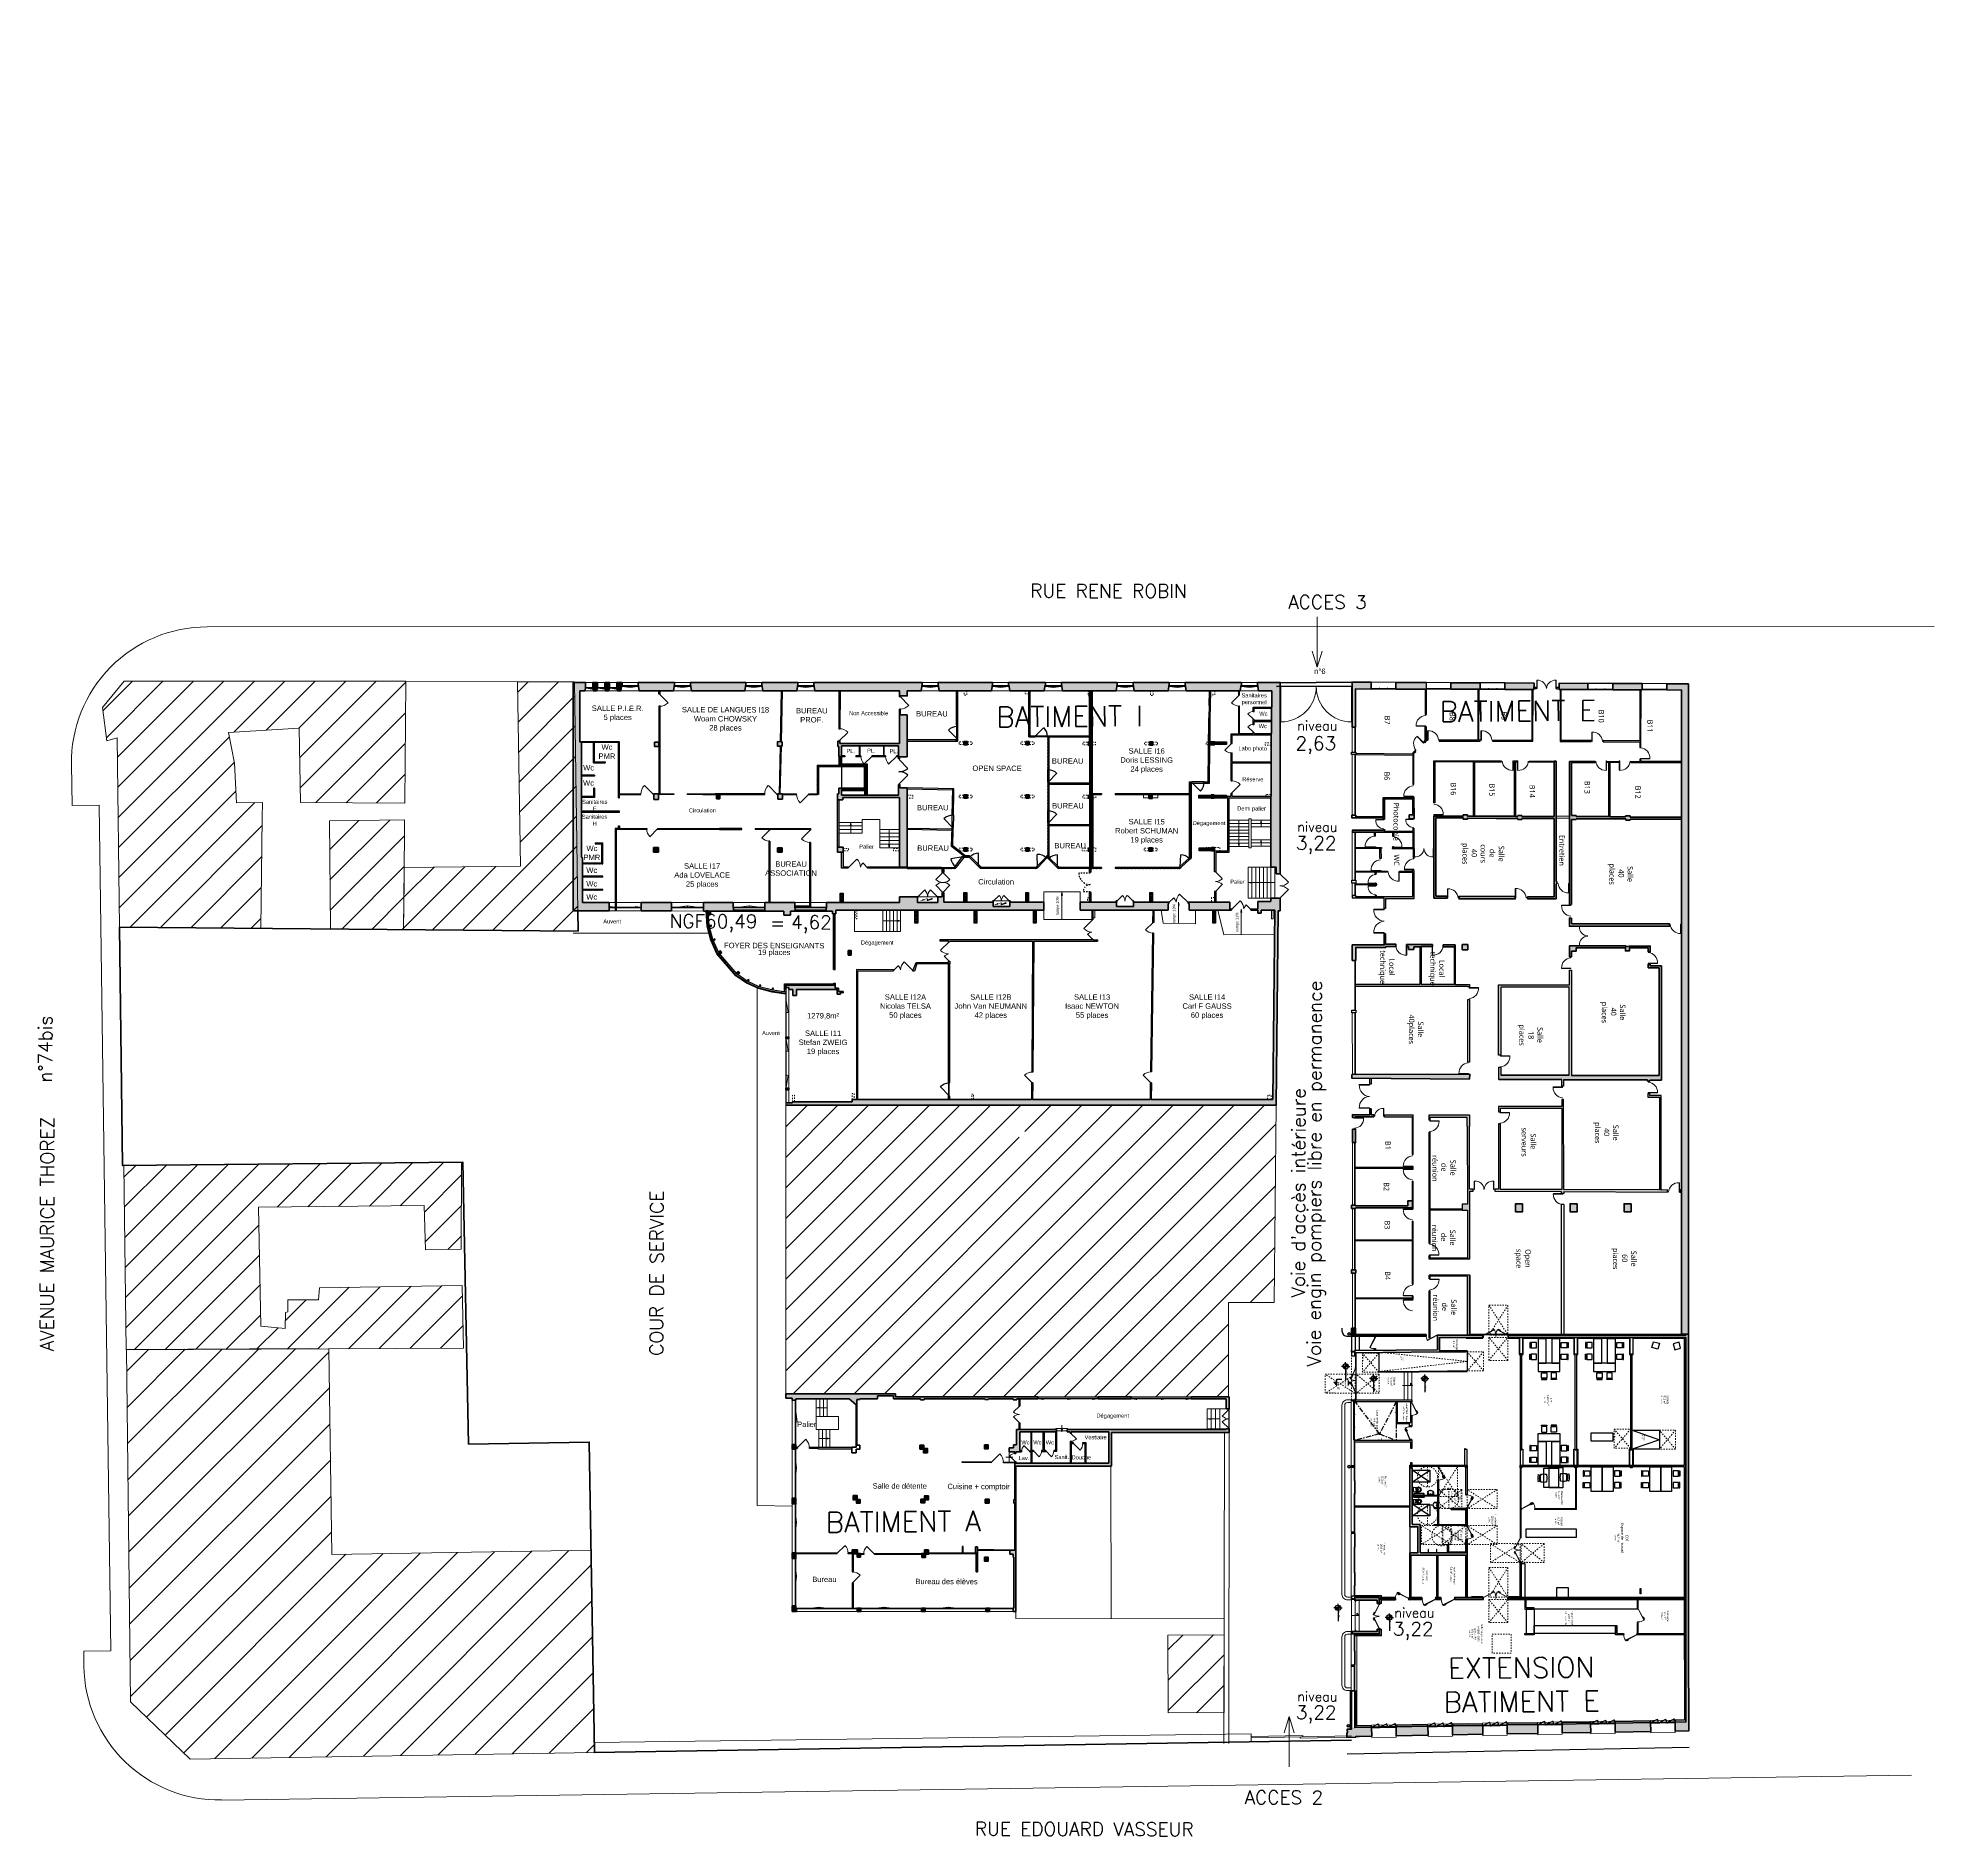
# Model space of a CAD drawing. Extents: x -6460 to -5341, y -3478 to -2628.
# Drawn here: x -6459.8 to -6320.1, y -3314.4 to -3181.9 of the extents above; entities that cross this region are included whole.
import ezdxf
from ezdxf.enums import TextEntityAlignment as Align

# ---------------------------------------------------------------- set-up
doc = ezdxf.new("R2010")
doc.units = 0
for name, pattern in [('ACAD_ISO03W100', [30, 12, -18]), ('CACHE', [0.375, 0.25, -0.125]), ('CACHE2', [4.7625, 3.175, -1.5875]), ('CENTER', [2, 1.25, -0.25, 0.25, -0.25]), ('DASHED', [19.05, 12.7, -6.35])]:
    doc.linetypes.add(name, pattern=pattern)
doc.layers.get('0').update_dxf_attribs({"color": 50, "linetype": 'CONTINUOUS'})
doc.layers.get('DEFPOINTS').update_dxf_attribs({"linetype": 'CONTINUOUS'})
for name, color, linetype in [('11_EPAIS', 4, 'CONTINUOUS'), ('12_MOYEN', 32, 'CONTINUOUS'), ('13_FIN', 6, 'CONTINUOUS'), ('14_POINTILLE', 2, 'DASHED'), ('15_GRIS FONCE', 251, 'CONTINUOUS'), ('16_GRIS MOYEN', 252, 'CONTINUOUS'), ('17_GRIS CLAIR', 253, 'CONTINUOUS'), ('18_COULEUR', 230, 'CONTINUOUS'), ('22_MOBILIER', 251, 'CONTINUOUS'), ('31_TXT GENERAL', 5, 'CONTINUOUS'), ('32 TXT PARTICULIER', 150, 'CONTINUOUS'), ('33_TXT COTATION', 140, 'CONTINUOUS'), ('LYTV_HACH PROJET', 21, 'CONTINUOUS'), ('LYTV_PROJET', 11, 'CONTINUOUS'), ('LYTV_REGULARISATION', 139, 'CONTINUOUS'), ('X-ZPP', 12, 'CACHE'), ('X-ZPT', 12, 'CONTINUOUS')]:
    doc.layers.add(name, color=color, linetype=linetype)
doc.layers.add('23_POLY SURFACE', color=211, linetype='CONTINUOUS', plot=False)
for name, color, linetype, lineweight in [('35_PMR', 242, 'CONTINUOUS', 13), ('Ar0- Texte3', 70, 'CONTINUOUS', 15), ('Ar0-Hatch1', 1, 'CONTINUOUS', 5), ('Ar0-Texte1', 144, 'CONTINUOUS', 15), ('Ar0-Texte2', 6, 'CONTINUOUS', 15), ('Ar2-Coupe-Gras', 7, 'CONTINUOUS', 35), ('Ar2-Maçon', 7, 'CONTINUOUS', 35), ('Ar2-Vue-FIN', 9, 'CONTINUOUS', 9), ('Ar6-Cloison', 3, 'CONTINUOUS', 25), ('Ar7-Menuiserie', 4, 'CONTINUOUS', 9), ('Ar7-Porte', 4, 'CONTINUOUS', 9), ('Ar9-Mobilier', 4, 'CONTINUOUS', 9)]:
    doc.layers.add(name, color=color, linetype=linetype, lineweight=lineweight)
doc.layers.get('0').off()
doc.layers.get('Ar0- Texte3').off()
doc.layers.get('Ar9-Mobilier').off()
doc.layers.get('LYTV_HACH PROJET').off()
doc.styles.add('arial', font='arial.ttf', dxfattribs={"width": 0.9999})
doc.styles.get("Standard").update_dxf_attribs({"font": 'romans.shx'})
doc.styles.add('TT', font='romans.shx', dxfattribs={"width": 0.7})
doc.linetypes.add('AA-Isolation', pattern='A,0.00254,-2.54,[134,ltypeshp.shx,S=2.54,R=0,X=-2.54,Y=0],-5.08,[134,ltypeshp.shx,S=2.54,R=180,X=2.54,Y=0],-2.54', length=10.16254)
doc.linetypes.add('BATTING', pattern='A,0.00254,-2.54,[134,ltypeshp.shx,S=2.54,R=0,X=-2.54,Y=0],-5.08,[134,ltypeshp.shx,S=2.54,R=180,X=2.54,Y=0],-2.54', length=10.16254)
pattern_1 = [(45, (-6383.8467, -3243.3799), (-1.122532, 1.122532), [])]
pattern_2 = [(45, (-6383.846737, -3243.526896), (-0.02245064, 0.02245064), [])]
pattern_3 = [(360, (-6383.846737, -3243.526896), (0.09525, 0.0549926), [0.0635, -0.127]), (120, (-6383.846737, -3243.526896), (-0.09524999, 0.05499262), [0.0635, -0.127]), (60, (-6383.846737, -3243.526896), (1e-08, 0.10998522), [-0.127, 0.0635])]

# ---------------------------------------------------------------- blocks, each defined once
blk = doc.blocks.new('p90-50sg10')
for p, q in [((-11502, -15865), (-11502, -15862)), ((-11498, -15865), (-11498, -15862)), ((-11365, -15898), (-11365, -15895)), ((-11361, -15898), (-11361, -15895)), ((-11497, -15947), (-11503, -15947)), ((-11500, -15944), (-11500, -15950)), ((-11366, -15947), (-11360, -15947)), ((-11363, -15944), (-11363, -15950))]:
    blk.add_line(p, q)
for points in [[(-11502, -15865), (-11498, -15865), (-11498, -15952), (-11498, -15952), (-11502, -15952), (-11502, -15865)], [(-11361, -15898), (-11365, -15898), (-11365, -15952), (-11365, -15952), (-11361, -15952), (-11361, -15898)]]:
    blk.add_lwpolyline(points, close=True)
for points in [[(-11511, -15952), (-11511, -15953), (-11508, -15953), (-11508, -15951), (-11506, -15951), (-11506, -15950), (-11506, -15949), (-11506, -15945), (-11506, -15945), (-11506, -15943), (-11508, -15943), (-11508, -15941), (-11511, -15941), (-11511, -15942)], [(-11352, -15952), (-11352, -15953), (-11355, -15953), (-11355, -15951), (-11357, -15951), (-11357, -15950), (-11356, -15949), (-11356, -15945), (-11357, -15945), (-11357, -15943), (-11355, -15943), (-11355, -15941), (-11352, -15941), (-11352, -15942)]]:
    blk.add_lwpolyline(points)
for centre, radius, start, end in [((-11500, -15947), 85, 1.3479, 88.6521), ((-11363, -15947), 52, 92.2026, 177.7974)]:
    blk.add_arc(centre, radius, start, end)
at = {"layer": 'X-ZPP'}
for p, q in [((-11500, -15947), (-11500, -16032)), ((-11363, -15947), (-11363, -15999))]:
    blk.add_line(p, q, dxfattribs=at)
for centre, radius, start, end in [((-11500, -15947), 85, 270, 358.6521), ((-11363, -15947), 52, 182.2026, 270)]:
    blk.add_arc(centre, radius, start, end, dxfattribs=at)
at = {"layer": 'X-ZPT', "style": 'TT', "width": 0.7, "flags": 8}
for tag, p in [('TYPE', (-11485, -15913)), ('PROP', (-11465, -15913))]:
    blk.add_attdef(tag, text='', height=14, rotation=90, dxfattribs=at).set_placement(p, align=Align.MIDDLE)
blk = doc.blocks.new('*U18')
blk.add_lwpolyline([(0.2, 0.1, 1.26, 0.885, 0), (-3.6, -1.2, 0.885, 0.506, 0), (-3.6, 0.1, 0.506, 0.126, 0), (-8.8, -1.5, 0.126, 1.26, 0), (-5.9, -0.6, 1.26, 1.26, 0)], format="xyseb")
blk = doc.blocks.new('ETI_NIV COUPE')
at = {"ltscale": 0.0055}
blk.add_hatch(color=256, dxfattribs=at).paths.add_polyline_path([(0, 0, -0.084287), (1.6, 9.7), (-5, 9.7)])
for p, q in [((-5, 9.7), (57.1, 9.7)), ((0, 0), (-5, 9.7))]:
    blk.add_line(p, q, dxfattribs=at)
blk.add_arc((29.4, 0), 29.4, 19.2717, 180, dxfattribs=at)
at = {"ltscale": 0.0055, "style": 'arial'}
blk.add_attdef('ALTIMETRIE', text='', height=10, dxfattribs=at).set_placement((29.4, 16.5), align=Align.MIDDLE)
blk = doc.blocks.new('SYMB HANDI')
for p, q in [((-0.31, 0.49), (-0.33, 0.67)), ((-0.18, 0.22), (-0.28, 1.31)), ((0.55, 0.22), (-0.18, 0.22)), ((-0.1, 1.13), (-0.06, 0.67)), ((0.48, 0.67), (-0.06, 0.67)), ((-0.05, 0.51), (-0.04, 0.38)), ((0.48, 0.51), (-0.05, 0.51)), ((0.66, 0.38), (-0.04, 0.38)), ((0.48, 0.51), (0.48, 0.67)), ((0.86, -0.56), (0.55, 0.22)), ((0.95, -0.36), (0.66, 0.38)), ((0.66, -0.35), (0.57, -0.13)), ((1.23, -0.42), (0.86, -0.56)), ((1.17, -0.27), (0.95, -0.36)), ((1.23, -0.42), (1.17, -0.27))]:
    blk.add_line(p, q)
for centre, radius, start, end in [((0, 0), 0.743, 116.1872, 332.1153), ((0, 0), 0.583, 122.4297, 347.4422), ((-0.08, 1.33), 0.202, 263.0201, 184.9956)]:
    blk.add_arc(centre, radius, start, end)
blk = doc.blocks.new('porte')
at = {"layer": 'Ar7-Porte', "ltscale": 0.1}
for p, q in [((-0.03, 0.7), (0, 0.7)), ((-0.03, 0), (0, 0))]:
    blk.add_line(p, q, dxfattribs=at)
at = {"layer": 'Ar7-Porte'}
for points in [[(-0.03, 0), (-0.03, 0.7)], [(0, 0), (0, 0.7)]]:
    blk.add_lwpolyline(points, dxfattribs=at)
blk.add_arc((0.04, -0.04), 0.743, 3.3029, 93.3029, dxfattribs=at)
blk = doc.blocks.new('table4')
at = {"layer": '22_MOBILIER'}
for points in [[(1.8, 0), (1.8, -0.8), (0, -0.8), (0, 0)], [(0.68, 0.61), (0.68, 0.56), (0.28, 0.56), (0.28, 0.61)], [(1.14, 0.61), (1.14, 0.56), (1.54, 0.56), (1.54, 0.61)], [(1.8, -0.8), (1.8, -1.6), (0, -1.6), (0, -0.8)], [(0.68, -2.21), (0.68, -2.16), (0.28, -2.16), (0.28, -2.21)], [(1.14, -2.21), (1.14, -2.16), (1.54, -2.16), (1.54, -2.21)]]:
    blk.add_lwpolyline(points, close=True, dxfattribs=at)
for points in [[(0.68, 0.51), (0.28, 0.51), (0.28, 0.11), (0.68, 0.11), (0.68, 0.51)], [(1.54, 0.51), (1.14, 0.51), (1.14, 0.11), (1.54, 0.11), (1.54, 0.51)], [(0.68, -2.11), (0.28, -2.11), (0.28, -1.71), (0.68, -1.71), (0.68, -2.11)], [(1.54, -2.11), (1.14, -2.11), (1.14, -1.71), (1.54, -1.71), (1.54, -2.11)]]:
    blk.add_lwpolyline(points, dxfattribs=at)
blk = doc.blocks.new('pp9007')
at = {"layer": 'Ar7-Porte'}
for points in [[(0.03, 0.07), (0, 0.07), (0, 0), (0.05, 0), (0.05, 0.04), (0.03, 0.04), (0.03, 0.07)], [(0.03, 0.07), (0.85, 0.5), (0.87, 0.47), (0.04, 0.05), (0.03, 0.07)], [(0.65, 0.45), (0.78, 0.52), (0.8, 0.5), (0.66, 0.43), (0.65, 0.45)], [(0.71, 0.33), (0.84, 0.4), (0.83, 0.43), (0.7, 0.36), (0.71, 0.33)], [(0.78, 0.48), (0.79, 0.46)], [(0.8, 0.5), (0.81, 0.47)], [(0.81, 0.42), (0.8, 0.44)], [(0.83, 0.43), (0.82, 0.45)], [(1, 0.07), (1.03, 0.07), (1.03, 0), (0.98, 0), (0.98, 0.04), (1, 0.04), (1, 0.07)]]:
    blk.add_lwpolyline(points, dxfattribs=at)
at = {"layer": 'Ar7-Porte', "ltscale": 0.1}
blk.add_arc((0.16, 0.01), 0.846, 3.9786, 32.965, dxfattribs=at)
blk = doc.blocks.new('zzf')
at = {"layer": '22_MOBILIER'}
for points in [[(-3, 1.16), (-2.95, 1.16), (-2.95, 1.56), (-3, 1.56)], [(-2.4, 1.8), (-1.8, 1.8), (-1.8, 0.2), (-2.4, 0.2)], [(0, 1.8), (0, 1.2), (-1.8, 1.2), (-1.8, 1.8)], [(-1.12, 2.41), (-1.12, 2.36), (-1.52, 2.36), (-1.52, 2.41)], [(-0.66, 2.41), (-0.66, 2.36), (-0.26, 2.36), (-0.26, 2.41)], [(-3, 0.84), (-2.95, 0.84), (-2.95, 0.44), (-3, 0.44)], [(0, 0.8), (0, 0.2), (-1.8, 0.2), (-1.8, 0.8)], [(-1.12, -0.41), (-1.12, -0.36), (-1.52, -0.36), (-1.52, -0.41)], [(-0.66, -0.41), (-0.66, -0.36), (-0.26, -0.36), (-0.26, -0.41)]]:
    blk.add_lwpolyline(points, close=True, dxfattribs=at)
for points in [[(-2.9, 1.16), (-2.9, 1.56), (-2.5, 1.56), (-2.5, 1.16), (-2.9, 1.16)], [(-1.12, 2.31), (-1.52, 2.31), (-1.52, 1.91), (-1.12, 1.91), (-1.12, 2.31)], [(-0.26, 2.31), (-0.66, 2.31), (-0.66, 1.91), (-0.26, 1.91), (-0.26, 2.31)], [(-2.9, 0.84), (-2.9, 0.44), (-2.5, 0.44), (-2.5, 0.84), (-2.9, 0.84)], [(-1.12, -0.31), (-1.52, -0.31), (-1.52, 0.09), (-1.12, 0.09), (-1.12, -0.31)], [(-0.26, -0.31), (-0.66, -0.31), (-0.66, 0.09), (-0.26, 0.09), (-0.26, -0.31)]]:
    blk.add_lwpolyline(points, dxfattribs=at)
blk = doc.blocks.new('Fen 180')
at = {"layer": '12_MOYEN'}
for points in [[(-0.03, 1.75), (-0.03, 1.8), (0.02, 1.8), (0.02, 1.75), (-0.03, 1.75)], [(-0.03, 0.62), (-0.03, 0.67), (0.02, 0.67), (0.02, 0.62), (-0.03, 0.62)], [(-0.03, 0.57), (-0.03, 0.62), (0.03, 0.62), (0.03, 0.57), (-0.03, 0.57)], [(-0.03, 0.52), (-0.03, 0.57), (0.02, 0.57), (0.02, 0.52), (-0.03, 0.52)], [(-0.03, 1.23), (-0.03, 1.28), (0.02, 1.28), (0.02, 1.23), (-0.03, 1.23)], [(-0.03, 1.18), (-0.03, 1.23), (0.03, 1.23), (0.03, 1.18), (-0.03, 1.18)], [(-0.03, 1.13), (-0.03, 1.18), (0.02, 1.18), (0.02, 1.13), (-0.03, 1.13)], [(-0.03, 0), (-0.03, 0.05), (0.02, 0.05), (0.02, 0), (-0.03, 0)]]:
    blk.add_lwpolyline(points, dxfattribs=at)
at = {"layer": '13_FIN'}
for points in [[(0, 1.75), (0, 1.28)], [(0, 1.13), (0, 0.67)], [(0, 0.52), (0, 0.05)]]:
    blk.add_lwpolyline(points, dxfattribs=at)
at = {"layer": '14_POINTILLE', "ltscale": 0.1}
for points in [[(-0.03, 1.23), (-0.26, 1.74)], [(-0.03, 0.62), (-0.26, 1.12)], [(-0.03, 0), (-0.26, 0.5)]]:
    blk.add_lwpolyline(points, dxfattribs=at)
for centre, radius, start, end in [((-0.03, 1.35), 0.455, 89.7423, 120.9675), ((0, 0.65), 0.53, 92.3469, 119.0841), ((-0.03, 0.11), 0.455, 89.7423, 120.9675)]:
    blk.add_arc(centre, radius, start, end, dxfattribs=at)
at = {"layer": '16_GRIS MOYEN'}
for points in [[(-0.03, 1.75), (-0.03, 1.28)], [(0.02, 1.75), (0.02, 1.28)], [(-0.03, 1.13), (-0.03, 0.67)], [(-0.03, 0.52), (-0.03, 0.05)], [(0.02, 1.13), (0.02, 0.67)], [(0.02, 0.52), (0.02, 0.05)]]:
    blk.add_lwpolyline(points, dxfattribs=at)
blk = doc.blocks.new('doors 83')
at = {"layer": 'Ar7-Porte'}
blk.add_lwpolyline([(0, 0), (0.73, 0.39), (0.75, 0.35), (0.02, -0.04), (0, 0)], dxfattribs=at)
at = {"layer": 'Ar7-Porte', "ltscale": 0.1}
blk.add_arc((-0.04, 0), 0.869, 0.3196, 23.9918, dxfattribs=at)
blk = doc.blocks.new('Altimétrie')
at = {"layer": '17_GRIS CLAIR'}
h = blk.add_hatch(color=256, dxfattribs=at)
h.paths.add_polyline_path([(0, 0.2, 0.414214), (-0.2, 0), (0, 0)])
h.paths.add_polyline_path([(0.2, 0), (0, 0), (0, -0.2, 0.414214)])
at = {"layer": '13_FIN'}
for points in [[(0, 0), (-0.3, 0)], [(0, 0), (0, 0.3)], [(0, 0), (0.99, 0)], [(0, 0), (0, -0.3)]]:
    blk.add_lwpolyline(points, dxfattribs=at)
blk.add_circle((0, 0), 0.199, dxfattribs=at)
blk = doc.blocks.new('120x140')
at = {"linetype": 'ACAD_ISO03W100', "ltscale": 0.005}
for points in [[(1.4, 0), (1.4, -1.2), (0, -1.2), (0, 0), (1.4, 0)], [(0, 0), (1.4, -1.2)], [(1.4, 0), (0, -1.2)]]:
    blk.add_lwpolyline(points, dxfattribs=at)
at = {"linetype": 'ACAD_ISO03W100', "ltscale": 0.005, "insert": (0.1, -1.12), "char_height": 0.0536, "attachment_point": 1, "style": 'arial'}
blk.add_mtext_dynamic_manual_height_columns('{\\fSegoe UI Light|b0|i0|c0|p34;PMR 120 x 140}', width=0.9439, gutter_width=1, heights=[0], dxfattribs=at)
blk = doc.blocks.new('130x80')
at = {"layer": '14_POINTILLE', "color": 225, "ltscale": 0.15}
for points in [[(1.3, -0.87), (0, -0.87), (0, 0), (1.3, 0), (1.3, -0.87)], [(0, -0.87), (1.3, 0)], [(1.3, -0.87), (0, 0)]]:
    blk.add_lwpolyline(points, dxfattribs=at)
at = {"layer": '14_POINTILLE', "color": 225, "ltscale": 0.15, "insert": (0.14, -0.02), "char_height": 0.0536, "attachment_point": 1, "style": 'arial'}
blk.add_mtext_dynamic_manual_height_columns('{\\fSegoe UI Light|b0|i0|c0|p34;PMR 130 x 80}', width=0.9439, gutter_width=1, heights=[0], dxfattribs=at)
blk = doc.blocks.new('150')
at = {"linetype": 'ACAD_ISO03W100', "ltscale": 0.005}
for points in [[(-0.74, 0), (-0.23, 0)], [(0.23, 0), (0.75, 0)]]:
    blk.add_lwpolyline(points, dxfattribs=at)
blk.add_circle((0, 0), 0.75, dxfattribs=at)
at = {"linetype": 'DASHED', "ltscale": 0.3, "insert": (-0.12, 0.03), "char_height": 0.0536, "attachment_point": 1, "style": 'arial'}
blk.add_mtext_dynamic_manual_height_columns('{\\fSegoe UI Light|b0|i0|c0|p34;PMR 150 }', width=0.9439, gutter_width=1, heights=[0], dxfattribs=at)
blk = doc.blocks.new('140x220')
at = {"linetype": 'ACAD_ISO03W100', "ltscale": 0.005}
for points in [[(-1.4, 2.2), (0, 2.2), (0, 0), (-1.4, 0), (-1.4, 2.2)], [(-1.4, 2.2), (0, 0)], [(0, 2.2), (-1.4, 0)]]:
    blk.add_lwpolyline(points, dxfattribs=at)
at = {"linetype": 'ACAD_ISO03W100', "ltscale": 0.005, "insert": (-0.08, 0.18), "char_height": 0.0536, "attachment_point": 1, "rotation": 90, "style": 'arial'}
blk.add_mtext_dynamic_manual_height_columns('{\\fSegoe UI Light|b0|i0|c0|p34;PMR 140 x 220}', width=0.9439, gutter_width=1, heights=[0], dxfattribs=at)
blk = doc.blocks.new('140x170')
at = {"linetype": 'ACAD_ISO03W100', "ltscale": 0.005}
for points in [[(-1.4, 1.7), (0, 1.7), (0, 0), (-1.4, 0), (-1.4, 1.7)], [(-1.4, 1.7), (0, 0)], [(0, 1.7), (-1.4, 0)]]:
    blk.add_lwpolyline(points, dxfattribs=at)
at = {"linetype": 'ACAD_ISO03W100', "ltscale": 0.005, "insert": (-0.08, 0.13), "char_height": 0.0536, "attachment_point": 1, "rotation": 90, "style": 'arial'}
blk.add_mtext_dynamic_manual_height_columns('{\\fSegoe UI Light|b0|i0|c0|p34;PMR 140 x 170}', width=0.9439, gutter_width=1, heights=[0], dxfattribs=at)
blk = doc.blocks.new('PP90G')
at = {"layer": 'Ar7-Porte'}
for points in [[(0.03, 0), (0, 0), (0, -0.1), (0.05, -0.1), (0.05, -0.05), (0.03, -0.05), (0.03, 0)], [(0.03, 0), (0.85, 0.43), (0.87, 0.4), (0.04, -0.02), (0.03, 0)], [(0.65, 0.38), (0.78, 0.45), (0.8, 0.43), (0.66, 0.36), (0.65, 0.38)], [(0.71, 0.26), (0.84, 0.33), (0.83, 0.36), (0.7, 0.29), (0.71, 0.26)], [(0.78, 0.41), (0.79, 0.39)], [(0.8, 0.43), (0.81, 0.4)], [(0.81, 0.35), (0.8, 0.37)], [(0.83, 0.36), (0.82, 0.38)], [(1, 0), (1.03, 0), (1.03, -0.1), (0.98, -0.1), (0.98, -0.05), (1, -0.05), (1, 0)]]:
    blk.add_lwpolyline(points, dxfattribs=at)
at = {"layer": 'Ar7-Porte', "ltscale": 0.1}
blk.add_arc((0.16, -0.06), 0.846, 3.9786, 32.965, dxfattribs=at)
blk = doc.blocks.new('A$C513A654E')
for p, q in [((10, 14), (41, 17)), ((10, -14), (10, 14)), ((10, -14), (41, -17))]:
    blk.add_line(p, q)
for centre in [(23, 8), (23, -9)]:
    blk.add_circle(centre, 0.948)
for centre, radius, start, end in [((41, 0), 13.4, 99.9023, 181.1728), ((42, 0), 11.4, 99.0527, 181.3863), ((41, 0), 5.82, 113.6592, 179.4726), ((43, -7), 21.4, 72.747, 101.9085), ((39, 0), 5.38, 0.5705, 97.8), ((44, -13), 25.1, 68.7191, 98.7681), ((43, -5), 22.8, 73.2499, 95.6774), ((44, -8), 21.6, 49.0805, 76.9859), ((43, -14), 31, 51.3185, 76.5343), ((42, -17), 29.5, 57.6698, 68.0092), ((52, 0), 9.14, 358.0601, 53.9685), ((51, -1), 12, 5.1792, 47.4761), ((51, 0), 15.3, 0.4783, 44.3266), ((53, 0), 9.97, 359.6755, 2.6235), ((41, 0), 13.4, 178.8272, 260.0977), ((42, 0), 11.4, 178.6137, 260.9473), ((41, 0), 5.82, 180.5274, 246.3408), ((39, 0), 5.38, 262.2, 359.4295), ((43, 7), 21.4, 258.0915, 287.253), ((44, 13), 25.1, 261.2319, 291.2809), ((43, 5), 22.8, 264.3226, 286.7501), ((44, 8), 21.6, 283.0141, 310.9195), ((43, 14), 31, 283.4657, 308.6815), ((42, 17), 29.5, 291.9908, 302.3302), ((52, 0), 9.14, 306.0315, 1.9399), ((51, 1), 12, 312.5239, 354.8208), ((51, 0), 15.3, 315.6734, 359.5217), ((53, 0), 9.97, 357.3765, 0.3245)]:
    blk.add_arc(centre, radius, start, end)
blk = doc.blocks.new('barre')
at = {"layer": '22_MOBILIER'}
for points in [[(0, -0.03), (0, 0.03, 0.414214), (-0.05, 0.08), (-0.74, 0.08, 0.414214), (-0.79, 0.03), (-0.79, -0.03)], [(-0.03, -0.03), (-0.03, 0.03, 0.414214), (-0.05, 0.05), (-0.74, 0.05, 0.414214), (-0.77, 0.03), (-0.77, -0.03)]]:
    blk.add_lwpolyline(points, format="xyb", dxfattribs=at)
blk = doc.blocks.new('wcPMR')
at = {"layer": '22_MOBILIER'}
blk.add_lwpolyline([(0.12, 0.15), (0, 0.15), (0, -0.15), (0.12, -0.15)], close=True, dxfattribs=at)
at = {"layer": '12_MOYEN'}
blk.add_blockref('barre', (0.9, -0.37), dxfattribs=at)
at = {"layer": '22_MOBILIER', "extrusion": (0, 0, -1), "xscale": -0.01035198761649237, "yscale": 0.01035198761648748, "zscale": -0.01035198761649237, "rotation": 0.003412407074030455}
blk.add_blockref('A$C513A654E', (-0.01, 0), dxfattribs=at)
blk = doc.blocks.new('gyyu')
at = {"layer": '22_MOBILIER'}
for p, q in [((-1.02, 1.72), (-1.04, 1.8)), ((-0.81, 1.73), (-0.81, 1.66)), ((-0.76, 1.66), (-0.76, 1.73)), ((-0.56, 1.72), (-0.54, 1.8)), ((-0.96, -0.37), (-0.98, -0.45)), ((-0.75, -0.38), (-0.75, -0.31)), ((-0.71, -0.31), (-0.71, -0.38)), ((-0.5, -0.37), (-0.48, -0.45))]:
    blk.add_line(p, q, dxfattribs=at)
for points in [[(-1.5, 0.76), (-1.5, 1)], [(-1.5, 1), (0, 1), (0, 0.76)], [(0, 0.76), (0, 0), (-1.5, 0), (-1.5, 0.76)]]:
    blk.add_lwpolyline(points, dxfattribs=at)
for centre, radius, start, end in [((-0.05, 1.4), 1.02, 168.6766, 191.3234), ((-1, 1.6), 0.0447, 99.9272, 170.3083), ((-1.02, 1.8), 0.02, 102.9663, 194.0852), ((-0.79, 0.8), 1.04, 77.0335, 102.9663), ((-1, 1.72), 0.02, 194.0852, 282.873), ((-0.79, 0.34), 1.32, 80.073, 99.927), ((-0.79, 0.8), 0.925, 77.1269, 102.873), ((-0.58, 1.72), 0.02, 257.1269, 345.9146), ((-0.57, 1.6), 0.0447, 9.6917, 80.0728), ((-0.56, 1.8), 0.02, 345.9146, 77.0335), ((-1.52, 1.4), 1.02, 348.6766, 11.3234), ((-1, 1.21), 0.0447, 189.6918, 260.0728), ((-0.79, 2.47), 1.32, 260.073, 279.927), ((0.01, -0.06), 1.02, 168.6766, 191.3234), ((-0.95, 0.14), 0.0447, 99.9272, 170.3082), ((-0.73, -1.12), 1.32, 80.073, 99.927), ((-0.57, 1.21), 0.0447, 279.9272, 350.3082), ((-0.51, 0.14), 0.0447, 9.6918, 80.0728), ((-1.47, -0.06), 1.02, 348.6766, 11.3234), ((-0.95, -0.25), 0.0447, 189.6917, 260.0728), ((-0.96, -0.45), 0.02, 165.9148, 257.0337), ((-0.73, 1.01), 1.32, 260.073, 279.927), ((-0.94, -0.38), 0.02, 77.127, 165.9148), ((-0.73, 0.54), 1.04, 257.0337, 282.9665), ((-0.73, 0.54), 0.925, 257.127, 282.8731), ((-0.52, -0.38), 0.02, 14.0854, 102.8731), ((-0.51, -0.25), 0.0447, 279.9272, 350.3083), ((-0.5, -0.45), 0.02, 282.9665, 14.0854)]:
    blk.add_arc(centre, radius, start, end, dxfattribs=at)
blk = doc.blocks.new('pf180')
at = {"layer": 'Ar7-Porte'}
for points in [[(0.03, -0.07), (0, -0.07), (0, 0), (0.05, 0), (0.05, -0.05), (0.03, -0.05), (0.03, -0.07)], [(1.87, -0.07), (1.9, -0.07), (1.9, 0), (1.85, 0), (1.85, -0.05), (1.87, -0.05), (1.87, -0.07)], [(0.09, -0.1), (0.11, -0.08), (0.05, -0.05), (0.04, -0.07), (0.09, -0.1)], [(0.09, -0.1), (0.78, -0.45)], [(0.79, -0.44), (0.1, -0.09)], [(0.79, -0.43), (0.11, -0.08)], [(0.66, -0.45), (0.79, -0.52), (0.8, -0.5), (0.67, -0.43), (0.66, -0.45)], [(0.85, -0.46), (0.84, -0.48), (0.78, -0.45), (0.79, -0.43), (0.85, -0.46), (0.84, -0.48), (0.78, -0.45)], [(0.78, -0.48), (0.8, -0.46)], [(0.8, -0.5), (0.82, -0.47)], [(1.05, -0.46), (1.06, -0.48), (1.12, -0.45), (1.11, -0.43), (1.05, -0.46), (1.06, -0.48), (1.12, -0.45)], [(1.1, -0.5), (1.08, -0.47)], [(1.24, -0.45), (1.11, -0.52), (1.1, -0.5), (1.23, -0.43), (1.24, -0.45)], [(1.12, -0.48), (1.1, -0.46)], [(1.11, -0.43), (1.79, -0.08)], [(1.11, -0.44), (1.8, -0.09)], [(1.81, -0.1), (1.12, -0.45)], [(1.81, -0.1), (1.79, -0.08), (1.85, -0.05), (1.86, -0.07), (1.81, -0.1)]]:
    blk.add_lwpolyline(points, dxfattribs=at)
at = {"layer": 'Ar7-Porte', "ltscale": 0.1}
for centre, start, end in [((0.13, -0.07), 331.3389, 359.6995), ((1.77, -0.07), 180.3005, 208.6611)]:
    blk.add_arc(centre, 0.821, start, end, dxfattribs=at)
blk = doc.blocks.new('lavaboPMR')
at = {"layer": '13_FIN'}
blk.add_lwpolyline([(0, 0), (0, 0.02), (0.45, 0.02), (0.45, 0)], close=True, dxfattribs=at)
at = {"layer": '22_MOBILIER'}
for points in [[(0.22, 0.34, 0.195844), (0.02, 0.26, 0.201985), (0, 0.2), (0, 0.02)], [(0.42, 0.26), (0.41, 0.09, -0.393002), (0.37, 0.06), (0.08, 0.06, -0.393002), (0.04, 0.09), (0.03, 0.27)], [(0.22, 0.34, -0.189539), (0.43, 0.26, -0.201985), (0.45, 0.2), (0.45, 0.02)]]:
    blk.add_lwpolyline(points, format="xyb", dxfattribs=at)
blk.add_circle((0.22, 0.09), 0.00914, dxfattribs=at)
blk = doc.blocks.new('PP9010')
at = {"layer": 'Ar7-Porte'}
for points in [[(-1, 0.1), (-1.03, 0.1), (-1.03, 0), (-0.98, 0), (-0.98, 0.08), (-1, 0.08), (-1, 0.1)], [(-0.04, 0.1), (-0.86, 0.53), (-0.87, 0.5), (-0.05, 0.08), (-0.04, 0.1)], [(-0.72, 0.36), (-0.85, 0.43), (-0.84, 0.46), (-0.7, 0.39), (-0.72, 0.36)], [(-0.84, 0.46), (-0.83, 0.48)], [(-0.8, 0.53), (-0.82, 0.5)], [(-0.82, 0.45), (-0.81, 0.47)], [(-0.66, 0.48), (-0.79, 0.55), (-0.8, 0.53), (-0.67, 0.46), (-0.66, 0.48)], [(-0.78, 0.51), (-0.8, 0.49)], [(-0.03, 0.1), (0, 0.1), (0, 0), (-0.05, 0), (-0.05, 0.08), (-0.03, 0.08), (-0.03, 0.1)]]:
    blk.add_lwpolyline(points, dxfattribs=at)
at = {"layer": 'Ar7-Porte', "ltscale": 0.1}
blk.add_arc((-0.16, 0.04), 0.846, 147.035, 176.0214, dxfattribs=at)
blk = doc.blocks.new('retours')
at = {"layer": '12_MOYEN'}
blk.add_lwpolyline([(-0.1, -0.14), (1.1, -0.14), (1.1, -0.06), (1.05, -0.06), (1.05, 0.06), (1.1, 0.06), (1.1, 0.14), (-0.1, 0.14)], dxfattribs=at)
at = {"layer": '15_GRIS FONCE', "linetype": 'BATTING', "ltscale": 0.05}
for points in [[(-0.1, 0.1), (1.1, 0.1)], [(-0.1, -0.12), (1.1, -0.12)]]:
    blk.add_lwpolyline(points, dxfattribs=at)
blk = doc.blocks.new('bp907')
at = {"layer": 'Ar7-Porte'}
for points in [[(0.03, 0.07), (0, 0.07), (0, 0), (0.05, 0), (0.05, 0.04), (0.03, 0.04), (0.03, 0.07)], [(0.03, 0.07), (0.85, 0.5), (0.87, 0.47), (0.04, 0.05), (0.03, 0.07)], [(0.65, 0.45), (0.78, 0.52), (0.8, 0.5), (0.66, 0.43), (0.65, 0.45)], [(0.78, 0.48), (0.79, 0.46)], [(0.8, 0.5), (0.81, 0.47)], [(1, 0.07), (1.03, 0.07), (1.03, 0), (0.98, 0), (0.98, 0.04), (1, 0.04), (1, 0.07)]]:
    blk.add_lwpolyline(points, dxfattribs=at)
at = {"layer": 'Ar7-Porte', "ltscale": 0.1}
blk.add_arc((0.16, 0.01), 0.846, 3.9786, 32.965, dxfattribs=at)
blk = doc.blocks.new('p90160')
at = {"layer": 'Ar7-Porte'}
for points in [[(-0.43, 0.65), (-0.5, 0.78), (-0.47, 0.79), (-0.4, 0.66), (-0.43, 0.65)], [(-0.16, 0.09), (-0.49, 0.89), (-0.47, 0.9), (-0.14, 0.1), (-0.16, 0.09)], [(-0.47, 0.79), (-0.45, 0.81)], [(-0.46, 0.77), (-0.44, 0.79)], [(-0.41, 0.83), (-0.43, 0.82)], [(-0.4, 0.81), (-0.42, 0.8)], [(-0.32, 0.7), (-0.38, 0.84), (-0.41, 0.83), (-0.35, 0.69), (-0.32, 0.7)], [(-0.16, 1.08), (-0.16, 1.04), (0, 1.04), (0, 1.08), (-0.16, 1.08)], [(-0.16, 0.09), (0, 0.09)], [(-0.16, 0.04), (-0.16, 0), (0, 0), (0, 0.04), (-0.16, 0.04)]]:
    blk.add_lwpolyline(points, dxfattribs=at)
for points in [[(-0.16, 0.99), (0, 0.99), (0, 1.04), (-0.16, 1.04)], [(-0.16, 0.04), (0, 0.04), (0, 0.09), (-0.16, 0.09)]]:
    blk.add_lwpolyline(points, close=True, dxfattribs=at)
at = {"layer": 'Ar7-Porte', "ltscale": 0.1}
blk.add_arc((-0.16, 0.39), 0.595, 89.9901, 121.9106, dxfattribs=at)

msp = doc.modelspace()

# ---------------------------------------------------------------- hatches: boundary and pattern name
at = {"layer": '18_COULEUR'}
for points in [[(-6364.11, -3280.96), (-6364.33, -3280.96), (-6364.11, -3281.21)], [(-6363.32, -3280.74), (-6363.32, -3281.29), (-6363.12, -3281.02)]]:
    msp.add_hatch(color=256, dxfattribs=at).paths.add_polyline_path(points)
at = {"layer": 'Ar0-Hatch1'}
for points in [[(-6419.88, -3233.77), (-6419.88, -3230.02), (-6419.53, -3230.02), (-6419.47, -3229.82), (-6419.47, -3229.77), (-6419.47, -3229.77), (-6419.47, -3229.41), (-6420.38, -3229.41), (-6420.38, -3246.24), (-6417.72, -3246.24), (-6417.72, -3245.62), (-6418.26, -3245.62), (-6418.3, -3245.62), (-6419.69, -3245.62), (-6419.69, -3244.38), (-6419.69, -3244.34), (-6419.69, -3243.35), (-6419.69, -3243.31), (-6419.69, -3242.32), (-6419.77, -3242.28), (-6419.77, -3240.97), (-6419.77, -3240.91), (-6419.77, -3238.97), (-6419.77, -3238.9), (-6419.77, -3237.97), (-6419.77, -3237.93), (-6419.77, -3237.02), (-6419.77, -3236.98), (-6419.77, -3236.04), (-6419.77, -3236), (-6419.77, -3235.6), (-6419.77, -3235.5), (-6419.77, -3235.01), (-6419.77, -3234.97), (-6419.77, -3233.84)], [(-6418.65, -3230.02), (-6418.59, -3229.82), (-6418.59, -3229.77), (-6418.59, -3229.77), (-6418.59, -3229.41), (-6418.92, -3229.41), (-6418.92, -3229.77), (-6418.93, -3229.77), (-6418.93, -3229.82), (-6418.87, -3230.02)], [(-6417.77, -3230.02), (-6417.71, -3229.82), (-6417.71, -3229.77), (-6417.71, -3229.77), (-6417.71, -3229.41), (-6418.04, -3229.41), (-6418.04, -3229.77), (-6418.05, -3229.77), (-6418.05, -3229.82), (-6417.99, -3230.02)], [(-6416.86, -3230.02), (-6416.81, -3229.69), (-6416.81, -3229.64), (-6416.78, -3229.64), (-6416.78, -3229.41), (-6417.16, -3229.41), (-6417.16, -3229.77), (-6417.17, -3229.77), (-6417.17, -3229.82), (-6417.11, -3230.02)], [(-6414.07, -3230.02), (-6414.07, -3230.26), (-6413.97, -3230.26), (-6413.97, -3230.02), (-6413, -3230.02), (-6412.95, -3229.69), (-6412.95, -3229.64), (-6412.92, -3229.64), (-6412.92, -3229.41), (-6415.6, -3229.41), (-6415.6, -3229.64), (-6415.57, -3229.64), (-6415.57, -3229.69), (-6415.52, -3230.02)], [(-6407.74, -3230.02), (-6407.69, -3229.69), (-6407.69, -3229.64), (-6407.66, -3229.64), (-6407.66, -3229.41), (-6411.74, -3229.41), (-6411.74, -3229.64), (-6411.71, -3229.64), (-6411.71, -3229.69), (-6411.66, -3230.02)], [(-6403.91, -3230.02), (-6403.86, -3229.69), (-6403.86, -3229.64), (-6403.83, -3229.64), (-6403.83, -3229.41), (-6406.48, -3229.41), (-6406.48, -3229.64), (-6406.45, -3229.64), (-6406.45, -3229.69), (-6406.4, -3230.02), (-6405.03, -3230.02), (-6405.11, -3233.77), (-6405.32, -3233.76), (-6405.32, -3234.1), (-6405.11, -3234.11), (-6405.19, -3237.6), (-6405.37, -3237.6), (-6405.37, -3237.67), (-6405.29, -3237.67), (-6405.29, -3238), (-6404.96, -3238), (-6404.96, -3237.67), (-6403.92, -3237.67), (-6403.92, -3237.63), (-6403.92, -3237.63), (-6403.92, -3237.6), (-6405.12, -3237.6), (-6405.04, -3234.11), (-6404.98, -3234.11), (-6404.98, -3233.77), (-6405.04, -3233.77), (-6404.96, -3230.02)], [(-6394.75, -3230.02), (-6394.7, -3229.69), (-6394.7, -3229.64), (-6394.67, -3229.64), (-6394.67, -3229.41), (-6402.65, -3229.41), (-6402.65, -3229.64), (-6402.62, -3229.64), (-6402.62, -3229.69), (-6402.57, -3230.02), (-6400.8, -3230.02), (-6400.82, -3232.81), (-6400.73, -3232.81), (-6400.71, -3230.02), (-6396.35, -3230.02), (-6396.35, -3230.44), (-6396.26, -3230.44), (-6396.26, -3230.4), (-6395.77, -3230.4), (-6395.77, -3230.02)], [(-6389.56, -3230.02), (-6389.51, -3229.69), (-6389.51, -3229.64), (-6389.48, -3229.64), (-6389.48, -3229.41), (-6393.49, -3229.41), (-6393.49, -3229.64), (-6393.46, -3229.64), (-6393.46, -3229.69), (-6393.41, -3230.02)], [(-6385.59, -3229.64), (-6385.59, -3229.41), (-6388.3, -3229.41), (-6388.3, -3229.64), (-6388.27, -3229.64), (-6388.27, -3229.69), (-6388.22, -3230.02), (-6386.8, -3230.02), (-6386.71, -3230.02), (-6385.67, -3230.02), (-6385.62, -3229.69), (-6385.62, -3229.64)], [(-6380.38, -3230.02), (-6380.33, -3229.69), (-6380.33, -3229.64), (-6380.3, -3229.64), (-6380.3, -3229.41), (-6384.41, -3229.41), (-6384.41, -3229.64), (-6384.38, -3229.64), (-6384.38, -3229.69), (-6384.33, -3230.02), (-6382.33, -3230.02), (-6382.15, -3230.02)], [(-6376.55, -3230.02), (-6376.5, -3229.69), (-6376.5, -3229.64), (-6376.47, -3229.64), (-6376.47, -3229.41), (-6379.12, -3229.41), (-6379.12, -3229.64), (-6379.09, -3229.64), (-6379.09, -3229.69), (-6379.04, -3230.02)], [(-6371.18, -3229.69), (-6371.18, -3229.64), (-6371.15, -3229.64), (-6371.15, -3229.41), (-6375.29, -3229.41), (-6375.29, -3229.64), (-6375.26, -3229.64), (-6375.26, -3229.69), (-6375.21, -3230.02), (-6373.51, -3230.02), (-6373.41, -3230.02), (-6371.35, -3230.02), (-6371.35, -3230.34), (-6371.28, -3230.34), (-6371.28, -3230.02), (-6371.23, -3230.02)], [(-6368.98, -3237.91), (-6368.98, -3243.01), (-6368.59, -3243.01), (-6368.59, -3243.5), (-6368.29, -3243.5), (-6368.29, -3229.41), (-6369.97, -3229.41), (-6369.97, -3229.64), (-6369.94, -3229.64), (-6369.94, -3229.69), (-6369.89, -3230.02), (-6368.91, -3230.02), (-6368.91, -3231.22), (-6370.28, -3231.22), (-6370.28, -3231.54), (-6370.21, -3231.54), (-6370.21, -3231.29), (-6368.94, -3231.29), (-6368.94, -3232.19), (-6370.21, -3232.19), (-6370.21, -3232.14), (-6370.28, -3232.14), (-6370.28, -3232.49), (-6370.21, -3232.49), (-6370.21, -3232.27), (-6368.94, -3232.27), (-6368.94, -3233.17), (-6370.21, -3233.17), (-6370.21, -3233.09), (-6370.28, -3233.09), (-6370.28, -3233.17), (-6371.28, -3233.17), (-6371.28, -3231.14), (-6371.35, -3231.14), (-6371.35, -3233.19), (-6371.91, -3233.19), (-6371.91, -3233.9), (-6371.84, -3233.9), (-6371.84, -3233.26), (-6368.96, -3233.26), (-6368.96, -3235.25), (-6371.84, -3235.25), (-6371.84, -3234.6), (-6371.91, -3234.6), (-6371.91, -3236.66), (-6371.84, -3236.66), (-6371.84, -3235.32), (-6368.96, -3235.32), (-6368.96, -3237.79), (-6371.84, -3237.79), (-6371.84, -3237.56), (-6371.91, -3237.56), (-6371.91, -3237.79), (-6372.15, -3237.79), (-6372.15, -3241.81), (-6373.13, -3241.81), (-6373.13, -3243.35), (-6373.02, -3243.35), (-6373.02, -3241.92), (-6372.06, -3241.92), (-6372.06, -3237.91)], [(-6414.1, -3238.02), (-6414.1, -3237.67), (-6412.97, -3237.67), (-6412.97, -3237.6), (-6413.97, -3237.6), (-6413.97, -3231.16), (-6414.07, -3231.16), (-6414.07, -3233.8), (-6414.4, -3233.8), (-6414.4, -3234.12), (-6414.07, -3234.12), (-6414.07, -3237.6), (-6414.48, -3237.6), (-6414.48, -3237.67), (-6414.43, -3237.67), (-6414.43, -3238.02)], [(-6395.77, -3234.86), (-6395.77, -3233.72), (-6395.77, -3231.79), (-6396.26, -3231.79), (-6396.26, -3231.36), (-6396.35, -3231.36), (-6396.35, -3233.91), (-6400.73, -3233.91), (-6400.73, -3233.71), (-6400.82, -3233.71), (-6400.82, -3233.74), (-6400.88, -3233.74), (-6400.88, -3234.13), (-6400.8, -3234.13), (-6400.8, -3234.85), (-6400.66, -3234.85), (-6400.66, -3235.03), (-6400.61, -3235.03), (-6400.61, -3234.88), (-6400.36, -3234.88), (-6400.36, -3234.81), (-6400.61, -3234.81), (-6400.61, -3234.08), (-6399.28, -3234.08), (-6399.28, -3234.81), (-6399.56, -3234.81), (-6399.56, -3234.88), (-6399.18, -3234.88), (-6399.18, -3234.81), (-6399.24, -3234.81), (-6399.24, -3234.08), (-6397.5, -3234.08), (-6397.5, -3234.81), (-6398.38, -3234.81), (-6398.38, -3234.88), (-6397.36, -3234.88), (-6397.36, -3234.81), (-6397.46, -3234.81), (-6397.46, -3234.08), (-6396.4, -3234.08), (-6396.4, -3234.81), (-6396.56, -3234.81), (-6396.56, -3234.88), (-6396.4, -3234.88), (-6396.4, -3235.03), (-6396.31, -3235.03), (-6396.31, -3234.86)], [(-6416.96, -3237.6), (-6416.96, -3233.77), (-6419.88, -3233.77), (-6419.77, -3233.84), (-6417.03, -3233.84), (-6417.03, -3237.9), (-6416.96, -3237.9), (-6416.96, -3237.67), (-6415.39, -3237.67), (-6415.39, -3237.6)], [(-6391.34, -3234.01), (-6391.34, -3233.76), (-6391.59, -3233.76), (-6391.59, -3234.01)], [(-6386.78, -3234.01), (-6386.78, -3233.76), (-6387.03, -3233.76), (-6387.03, -3234.01)], [(-6377.68, -3234.03), (-6377.68, -3233.78), (-6377.93, -3233.78), (-6377.93, -3234.03)], [(-6410.83, -3237.67), (-6410.83, -3237.6), (-6411.97, -3237.6), (-6411.97, -3237.67)], [(-6406.27, -3237.67), (-6406.27, -3237.6), (-6409.92, -3237.6), (-6409.92, -3237.67)], [(-6409.58, -3237.97), (-6409.58, -3237.73), (-6409.82, -3237.73), (-6409.82, -3237.97)], [(-6402.4, -3237.67), (-6402.4, -3237.6), (-6403.02, -3237.6), (-6403.02, -3237.67)], [(-6395.77, -3243.03), (-6395.77, -3237.18), (-6396.31, -3237.16), (-6396.31, -3236.93), (-6396.4, -3236.93), (-6396.4, -3237.71), (-6400.61, -3237.71), (-6400.61, -3237.19), (-6400.8, -3237.19), (-6400.8, -3237.6), (-6400.9, -3237.6), (-6400.9, -3241.92), (-6400.62, -3241.92), (-6400.62, -3243.1), (-6400.11, -3243.1), (-6400.11, -3243.02), (-6400.5, -3243.02), (-6400.5, -3241.53), (-6400.78, -3241.53), (-6400.78, -3238.06), (-6400.51, -3238.06), (-6400.51, -3237.88), (-6396.35, -3237.88), (-6396.35, -3243.02), (-6398.7, -3243.02), (-6398.7, -3243.1), (-6395.79, -3243.1), (-6395.79, -3243.12), (-6395.75, -3243.12), (-6395.75, -3243.03)], [(-6391.34, -3237.94), (-6391.34, -3237.69), (-6391.59, -3237.69), (-6391.59, -3237.94)], [(-6386.78, -3237.94), (-6386.78, -3237.69), (-6387.03, -3237.69), (-6387.03, -3237.94)], [(-6416.96, -3238.97), (-6416.96, -3238.9), (-6418.35, -3238.9), (-6418.39, -3238.9), (-6419.77, -3238.9), (-6419.77, -3238.97), (-6418.63, -3238.97), (-6418.57, -3238.97)], [(-6417.21, -3246.24), (-6417.21, -3240.24), (-6414.96, -3240.24), (-6414.96, -3240.2), (-6414.96, -3240.2), (-6414.96, -3240.17), (-6416.96, -3240.17), (-6417.03, -3240.17), (-6417.29, -3240.17), (-6417.29, -3241.17), (-6417.29, -3246.24)], [(-6416.96, -3240.17), (-6416.96, -3240.02), (-6417.03, -3240.02), (-6417.03, -3240.17)], [(-6411.38, -3240.24), (-6411.38, -3240.17), (-6414.16, -3240.17), (-6414.16, -3240.24)], [(-6407.96, -3240.24), (-6407.96, -3240.17), (-6409.61, -3240.17), (-6409.61, -3240.24)], [(-6402.89, -3240.29), (-6402.89, -3240.17), (-6406.96, -3240.17), (-6406.96, -3240.24), (-6405.96, -3240.24), (-6405.96, -3240.29), (-6405.89, -3240.29), (-6405.89, -3240.24), (-6402.96, -3240.24), (-6402.96, -3240.29)], [(-6414.09, -3241.92), (-6414.09, -3241.56), (-6414.45, -3241.56), (-6414.45, -3241.92)], [(-6404.86, -3246.26), (-6404.86, -3246.55), (-6404.37, -3246.55), (-6404.37, -3246.26), (-6404.02, -3246.26), (-6404.02, -3246.01), (-6404.05, -3246.01), (-6404.05, -3245.62), (-6405.89, -3245.62), (-6405.89, -3241.09), (-6405.96, -3241.09), (-6405.96, -3245.62), (-6406.25, -3245.62), (-6406.25, -3246.01), (-6406.27, -3246.01), (-6406.27, -3246.26)], [(-6404.99, -3241.92), (-6404.99, -3241.58), (-6405.33, -3241.58), (-6405.33, -3241.92)], [(-6402.89, -3245.97), (-6402.89, -3241.19), (-6402.92, -3241.19), (-6402.92, -3241.19), (-6402.96, -3241.19), (-6402.96, -3245.97)], [(-6386.78, -3241.84), (-6386.78, -3241.59), (-6387.03, -3241.59), (-6387.03, -3241.84)], [(-6373.12, -3241.81), (-6373.12, -3241.56), (-6373.36, -3241.56), (-6373.36, -3241.81)], [(-6393.08, -3243.41), (-6393.08, -3243.12), (-6393.2, -3243.12), (-6393.2, -3243.41)], [(-6385.7, -3246.18), (-6385.7, -3245.59), (-6388.2, -3245.59), (-6388.2, -3245.92), (-6389.45, -3245.92), (-6389.45, -3245.59), (-6393.08, -3245.59), (-6393.08, -3244.87), (-6393.2, -3244.87), (-6393.2, -3245.19), (-6393.54, -3245.19), (-6393.54, -3245.23), (-6393.52, -3245.23), (-6393.52, -3245.62), (-6395.02, -3245.62), (-6395.02, -3245.23), (-6395, -3245.23), (-6395, -3245.19), (-6396.35, -3245.19), (-6396.35, -3245.62), (-6401.71, -3245.62), (-6401.71, -3246.01), (-6401.75, -3246.01), (-6401.75, -3246.26), (-6401.27, -3246.26), (-6401.27, -3246.46), (-6401.04, -3246.46), (-6401.04, -3246.18)], [(-6371.87, -3246.18), (-6371.87, -3246.1), (-6371.99, -3246.1), (-6371.99, -3245.59), (-6373.02, -3245.59), (-6373.02, -3244.81), (-6373.13, -3244.81), (-6373.13, -3245.59), (-6375.07, -3245.59), (-6375.07, -3245.68), (-6375.01, -3245.68), (-6375.01, -3246.18)], [(-6413.14, -3246.24), (-6413.14, -3245.62), (-6415.37, -3245.62), (-6415.37, -3246.24)], [(-6408.56, -3246.26), (-6408.56, -3246.01), (-6408.59, -3246.01), (-6408.59, -3245.62), (-6410.79, -3245.62), (-6410.79, -3246.24), (-6410.57, -3246.24), (-6410.57, -3246.24), (-6410.43, -3246.24), (-6410.43, -3246.26)], [(-6389.43, -3245.54), (-6389.43, -3245.5), (-6389.47, -3245.5), (-6389.47, -3245.59), (-6389.45, -3245.59), (-6389.45, -3245.54)], [(-6388.2, -3245.54), (-6388.2, -3245.59), (-6388.19, -3245.59), (-6388.19, -3245.5), (-6388.23, -3245.5), (-6388.23, -3245.54)], [(-6376.55, -3246.18), (-6376.55, -3245.68), (-6376.49, -3245.68), (-6376.49, -3245.59), (-6379.1, -3245.59), (-6379.1, -3245.92), (-6380.35, -3245.92), (-6380.35, -3245.59), (-6383.04, -3245.59), (-6383.04, -3246.18), (-6382.18, -3246.18), (-6382.18, -3246.9), (-6382.09, -3246.9), (-6382.09, -3246.18), (-6377.68, -3246.18), (-6377.69, -3247.09), (-6377.61, -3247.09), (-6377.6, -3246.18)], [(-6380.35, -3245.59), (-6380.35, -3245.54), (-6380.33, -3245.54), (-6380.33, -3245.5), (-6380.37, -3245.5), (-6380.37, -3245.59)], [(-6379.1, -3245.54), (-6379.1, -3245.59), (-6379.09, -3245.59), (-6379.09, -3245.5), (-6379.13, -3245.5), (-6379.13, -3245.54)], [(-6377.62, -3247.88), (-6377.7, -3247.88), (-6377.85, -3258.1), (-6377.77, -3258.1)], [(-6400.11, -3249.15), (-6400.11, -3249.49), (-6399.9, -3249.49), (-6399.9, -3249.15), (-6400.11, -3249.15)], [(-6386.44, -3248.46), (-6381.76, -3248.46), (-6381.76, -3248.36), (-6382.09, -3248.36), (-6382.09, -3248.32), (-6382.18, -3248.32), (-6382.18, -3248.36), (-6393.36, -3248.36), (-6393.36, -3248.46), (-6392.73, -3248.46), (-6392.73, -3248.51), (-6392.64, -3248.51), (-6392.64, -3248.46), (-6386.53, -3248.46), (-6386.6, -3258.11), (-6386.51, -3258.11)], [(-6392.64, -3250.14), (-6395.07, -3250.13), (-6395.24, -3250.67), (-6395.36, -3250.67), (-6395.36, -3250.58), (-6395.34, -3250.58), (-6395.12, -3250.04), (-6392.73, -3250.05), (-6392.73, -3249.93), (-6392.64, -3249.93), (-6392.64, -3250.14)], [(-6401.09, -3251.94), (-6401.09, -3251.71), (-6404.72, -3251.71), (-6404.72, -3251.87), (-6404.48, -3251.87), (-6404.48, -3252.02), (-6404.19, -3252.02), (-6404.19, -3252.47), (-6403.92, -3252.47), (-6403.92, -3252.02), (-6400.92, -3252.02), (-6400.92, -3252.38), (-6400.68, -3252.38), (-6400.68, -3252.18), (-6400.84, -3252.18), (-6400.84, -3251.94)], [(-6404.5, -3255.65), (-6404.5, -3255.53), (-6404.72, -3255.53), (-6404.72, -3255.65)], [(-6404.5, -3259.43), (-6404.5, -3259.31), (-6404.72, -3259.31), (-6404.72, -3259.43)], [(-6362.75, -3277.46), (-6362.75, -3276.98), (-6363.04, -3276.98), (-6363.04, -3277.46)], [(-6357.54, -3277.46), (-6363.04, -3277.46), (-6363.04, -3277.58), (-6357.54, -3277.58)], [(-6338.19, -3306.66), (-6338.22, -3300.32), (-6338.22, -3277.51), (-6338.22, -3277.43), (-6338.42, -3277.43), (-6338.42, -3277.51), (-6351.47, -3277.51), (-6351.47, -3277.67), (-6338.42, -3277.67), (-6338.42, -3300.33), (-6338.4, -3306), (-6339.2, -3306.02), (-6339.19, -3306.68)], [(-6379.27, -3282.2), (-6379.27, -3282.04), (-6381.71, -3282.04), (-6381.71, -3282.2)], [(-6404.02, -3285.9), (-6404.02, -3285.91), (-6403.98, -3285.91), (-6403.98, -3285.85), (-6403.88, -3285.85), (-6403.88, -3285.76), (-6403.98, -3285.76), (-6403.98, -3285.55), (-6404.24, -3285.55), (-6404.24, -3285.76), (-6404.24, -3285.9)], [(-6389.8, -3285.87), (-6389.8, -3285.59), (-6390.08, -3285.59), (-6390.08, -3285.87)], [(-6394.27, -3286.16), (-6394.27, -3285.85), (-6394.55, -3285.85), (-6394.55, -3285.61), (-6394.83, -3285.61), (-6394.83, -3285.89), (-6394.58, -3285.89), (-6394.58, -3286.16)], [(-6389.58, -3286.9), (-6389.58, -3286.85), (-6391.73, -3286.82), (-6391.73, -3286.87)], [(-6404.02, -3289.93), (-6404.02, -3289.94), (-6403.98, -3289.94), (-6403.98, -3289.5), (-6404.02, -3289.5), (-6404.02, -3289.51), (-6404.24, -3289.51), (-6404.24, -3289.93)], [(-6399.51, -3289.63), (-6399.51, -3289.87), (-6399.23, -3289.87), (-6399.23, -3289.6), (-6399.45, -3289.6), (-6399.45, -3289.32), (-6399.76, -3289.32), (-6399.76, -3289.63)], [(-6394.2, -3289.63), (-6394.2, -3289.34), (-6394.5, -3289.34), (-6394.5, -3289.59), (-6394.76, -3289.59), (-6394.76, -3289.85), (-6394.47, -3289.85), (-6394.47, -3289.63)], [(-6389.74, -3289.87), (-6389.74, -3289.58), (-6390.02, -3289.58), (-6390.02, -3289.87)], [(-6404.02, -3293.96), (-6404.02, -3293.97), (-6403.98, -3293.97), (-6403.98, -3293.54), (-6403.98, -3293.53), (-6404.02, -3293.53), (-6404.02, -3293.54), (-6404.24, -3293.54), (-6404.24, -3293.96)], [(-6399.46, -3293.6), (-6399.46, -3293.86), (-6399.2, -3293.86), (-6399.2, -3293.66), (-6398.97, -3293.66), (-6398.97, -3293.59), (-6399.43, -3293.59), (-6399.43, -3293.31), (-6399.82, -3293.31), (-6399.82, -3293.54), (-6400.12, -3293.54), (-6400.12, -3293.6), (-6399.83, -3293.6), (-6399.83, -3294.94), (-6399.76, -3294.94), (-6399.76, -3293.6)], [(-6394.17, -3293.63), (-6394.17, -3293.61), (-6394.19, -3293.61), (-6394.19, -3293.54), (-6394.19, -3293.32), (-6394.5, -3293.32), (-6394.5, -3293.59), (-6394.71, -3293.59), (-6394.71, -3293.66), (-6394.7, -3293.66), (-6394.7, -3293.89), (-6394.43, -3293.89), (-6394.43, -3293.63)], [(-6391.65, -3293.54), (-6391.65, -3293.07), (-6391.73, -3293.07), (-6391.73, -3293.54), (-6391.7, -3293.54)], [(-6389.8, -3294.14), (-6389.8, -3293.86), (-6390.08, -3293.86), (-6390.08, -3294.14)], [(-6403.93, -3297.87), (-6403.93, -3297.66), (-6403.96, -3297.66), (-6403.96, -3297.62), (-6403.98, -3297.62), (-6403.98, -3297.44), (-6404.02, -3297.44), (-6404.02, -3297.45), (-6404.24, -3297.45), (-6404.24, -3297.87)], [(-6399.18, -3297.87), (-6399.18, -3297.66), (-6399.17, -3297.66), (-6399.17, -3297.62), (-6399.47, -3297.62), (-6399.47, -3297.66), (-6399.46, -3297.66), (-6399.46, -3297.87)], [(-6394.44, -3297.87), (-6394.44, -3297.66), (-6394.43, -3297.66), (-6394.43, -3297.62), (-6394.73, -3297.62), (-6394.73, -3297.66), (-6394.72, -3297.66), (-6394.72, -3297.87)], [(-6389.7, -3297.87), (-6389.7, -3297.66), (-6389.69, -3297.66), (-6389.69, -3297.62), (-6389.99, -3297.62), (-6389.99, -3297.66), (-6389.98, -3297.66), (-6389.98, -3297.87)], [(-6357.86, -3296.82), (-6358.8, -3296.83), (-6358.8, -3296.99), (-6357.86, -3296.98)], [(-6356.46, -3296.98), (-6356.83, -3296.98), (-6356.83, -3296.82), (-6356.46, -3296.82)], [(-6355.43, -3296.98), (-6355.43, -3296.82), (-6353.37, -3296.82), (-6353.37, -3296.98)], [(-6360.99, -3299.51), (-6360.99, -3299.17), (-6361.14, -3299.17), (-6361.14, -3299.33), (-6362.97, -3299.33), (-6362.97, -3299.51), (-6362.8, -3299.51)], [(-6362.73, -3307.12), (-6362.73, -3307.08), (-6362.49, -3307.08), (-6362.49, -3307.06), (-6361.55, -3307.05), (-6361.56, -3306.39), (-6363.04, -3306.41), (-6363.04, -3306.53), (-6363.35, -3306.53), (-6363.34, -3307.13), (-6363.08, -3307.13)], [(-6359.76, -3306.36), (-6359.75, -3307.02), (-6357.4, -3306.98), (-6357.41, -3306.32)], [(-6355.61, -3306.29), (-6355.6, -3306.95), (-6353.36, -3306.91), (-6353.37, -3306.25)], [(-6351.57, -3306.22), (-6351.56, -3306.88), (-6349.31, -3306.84), (-6349.32, -3306.18)], [(-6347.52, -3306.15), (-6347.51, -3306.81), (-6345.41, -3306.78), (-6345.42, -3306.12)], [(-6343.61, -3306.75), (-6340.99, -3306.71), (-6341, -3306.05), (-6343.62, -3306.09)]]:
    msp.add_hatch(color=256, dxfattribs=at).paths.add_polyline_path(points)
at = {"layer": 'Ar0-Hatch1', "ltscale": 0.1}
h = msp.add_hatch(color=256, dxfattribs=at)
h.dxf.hatch_style = 1
h.paths.add_polyline_path([(-6361.6, -3229.39), (-6362.99, -3229.38), (-6362.99, -3232.7), (-6362.8, -3232.7), (-6362.8, -3232.7), (-6362.75, -3232.7), (-6362.75, -3229.88), (-6361.6, -3229.89)])
h.paths.add_polyline_path([(-6357.51, -3229.41), (-6359.78, -3229.4), (-6359.78, -3229.89), (-6357.51, -3229.9), (-6357.51, -3229.85), (-6357.51, -3229.85)])
h.paths.add_polyline_path([(-6353.55, -3229.43), (-6355.71, -3229.42), (-6355.71, -3229.9), (-6353.55, -3229.91), (-6353.55, -3229.87), (-6353.55, -3229.87)])
h.paths.add_polyline_path([(-6349.59, -3229.45), (-6351.74, -3229.44), (-6351.74, -3229.92), (-6349.6, -3229.92)])
h.paths.add_polyline_path([(-6345.62, -3229.47), (-6347.75, -3229.46), (-6347.75, -3229.93), (-6345.62, -3229.93), (-6345.62, -3229.89), (-6345.62, -3229.89)])
h.paths.add_polyline_path([(-6341.63, -3229.49), (-6343.78, -3229.48), (-6343.79, -3229.94), (-6341.64, -3229.95), (-6341.64, -3229.9), (-6341.63, -3229.9)])
h.paths.add_polyline_path([(-6338.22, -3229.51), (-6339.8, -3229.5), (-6339.81, -3229.95), (-6338.72, -3229.96), (-6338.72, -3277.43), (-6338.22, -3277.43)])
h.paths.add_polyline_path([(-6360.6, -3237.97), (-6358.51, -3237.97), (-6358.51, -3239.16), (-6358.79, -3239.16), (-6358.79, -3239.45), (-6358.43, -3239.45), (-6358.44, -3237.82), (-6358.51, -3237.82), (-6358.51, -3237.9), (-6360.7, -3237.9), (-6360.7, -3239.3), (-6362.72, -3239.3), (-6362.72, -3239.39), (-6360.71, -3239.39), (-6360.71, -3239.47), (-6360.6, -3239.47)])
h.paths.add_polyline_path([(-6360.6, -3240.26), (-6360.71, -3240.26), (-6360.71, -3240.28), (-6362.99, -3240.28), (-6362.99, -3240.44), (-6360.6, -3240.44), (-6360.6, -3240.37)])
h.paths.add_polyline_path([(-6359.77, -3248.7), (-6360.53, -3248.7), (-6360.53, -3247.93), (-6360.62, -3247.93), (-6360.62, -3248.74), (-6362.98, -3248.74), (-6362.98, -3249.89), (-6362.8, -3249.89), (-6362.8, -3249.89), (-6362.75, -3249.89), (-6362.73, -3249.89), (-6362.73, -3248.93), (-6360.52, -3248.93), (-6360.52, -3248.86), (-6359.77, -3248.86)])
h.paths.add_polyline_path([(-6354.33, -3258.26), (-6363.02, -3258.28), (-6363.02, -3258.56), (-6354.35, -3258.63)])
h.paths.add_polyline_path([(-6357.08, -3248.71), (-6358.99, -3248.71), (-6358.99, -3248.87), (-6358.85, -3248.87), (-6358.85, -3249.08), (-6358.45, -3249.08), (-6358.45, -3248.88), (-6357.91, -3248.88), (-6357.91, -3248.87), (-6357.08, -3248.87)])
h.paths.add_polyline_path([(-6355.4, -3248.73), (-6356.29, -3248.73), (-6356.29, -3248.89), (-6355.4, -3248.89)])
h.paths.add_polyline_path([(-6354.47, -3248.72), (-6354.88, -3248.72), (-6354.88, -3249.1), (-6354.47, -3249.1)])
h.paths.add_polyline_path([(-6346.48, -3248.95), (-6342.86, -3248.95), (-6342.86, -3249.18), (-6342.57, -3249.18), (-6342.57, -3248.96), (-6341.18, -3248.96), (-6341.18, -3249.26), (-6341.03, -3249.26), (-6341.03, -3248.83), (-6342.57, -3248.83), (-6342.57, -3248.87), (-6342.85, -3248.87), (-6342.85, -3248.81), (-6346.97, -3248.81), (-6346.98, -3249.61), (-6346.82, -3249.61), (-6346.82, -3249.2), (-6346.48, -3249.2)])
h.paths.add_polyline_path([(-6354.35, -3251.65), (-6355.4, -3251.65), (-6355.4, -3248.89), (-6355.46, -3248.89), (-6355.46, -3251.64), (-6357.91, -3251.64), (-6357.91, -3248.88), (-6357.99, -3248.88), (-6357.99, -3251.64), (-6362.74, -3251.64), (-6362.74, -3251.81), (-6354.49, -3251.81), (-6354.49, -3251.84), (-6354.35, -3251.84)])
h.paths.add_polyline_path([(-6360.82, -3241.57), (-6361.26, -3241.57), (-6361.26, -3241.52), (-6361.34, -3241.52), (-6361.34, -3241.54), (-6361.34, -3241.56), (-6362.73, -3241.56), (-6362.73, -3241.64), (-6360.94, -3241.64), (-6360.94, -3242.38), (-6360.86, -3242.38), (-6360.87, -3241.64), (-6360.82, -3241.64)])
h.paths.add_polyline_path([(-6358.43, -3240.15), (-6358.51, -3240.15), (-6358.51, -3240.38), (-6360.6, -3240.38), (-6360.6, -3240.44), (-6360.01, -3240.44), (-6360.01, -3240.74), (-6359.93, -3240.74), (-6359.93, -3240.44), (-6358.51, -3240.44), (-6358.51, -3241.58), (-6359.93, -3241.58), (-6359.93, -3241.56), (-6360.01, -3241.56), (-6360.01, -3241.59), (-6360.04, -3241.59), (-6360.04, -3241.65), (-6358.5, -3241.65), (-6358.5, -3242.34), (-6358.43, -3242.34)])
h.paths.add_polyline_path([(-6358.44, -3243.26), (-6358.52, -3243.26), (-6358.52, -3243.31), (-6359.5, -3243.31), (-6359.5, -3243.4), (-6358.52, -3243.4), (-6358.52, -3245.17), (-6362.75, -3245.17), (-6362.75, -3245.08), (-6362.8, -3245.08), (-6362.98, -3245.08), (-6362.98, -3245.29), (-6360.63, -3245.29), (-6360.63, -3246.06), (-6360.54, -3246.06), (-6360.54, -3245.35), (-6358.44, -3245.35)])
h.paths.add_polyline_path([(-6360.38, -3243.3), (-6360.88, -3243.3), (-6360.88, -3243.25), (-6360.91, -3243.25), (-6360.91, -3243.28), (-6360.94, -3243.28), (-6360.94, -3243.31), (-6362.74, -3243.31), (-6362.74, -3243.38), (-6361.29, -3243.38), (-6361.29, -3243.48), (-6361.21, -3243.48), (-6361.21, -3243.39), (-6360.38, -3243.39)])
h.paths.add_polyline_path([(-6358.44, -3234.61), (-6358.31, -3234.48), (-6358.36, -3234.42), (-6358.51, -3234.59), (-6358.51, -3234.68), (-6362.73, -3234.65), (-6362.73, -3234.72), (-6358.51, -3234.75), (-6358.51, -3236.93), (-6358.44, -3236.92)])
h.paths.add_polyline_path([(-6357.53, -3233.71), (-6357.48, -3233.71), (-6357.48, -3233.63), (-6357.53, -3233.63), (-6357.53, -3232.65), (-6357.61, -3232.65), (-6357.61, -3233.67), (-6357.72, -3233.8), (-6357.67, -3233.86)])
h.paths.add_polyline_path([(-6352.01, -3235.18), (-6356.98, -3235.18), (-6356.98, -3238.27), (-6356.9, -3238.27), (-6356.9, -3235.26), (-6354.05, -3235.26), (-6354.05, -3239.25), (-6353.98, -3239.25), (-6353.98, -3235.27), (-6352.01, -3235.27)])
h.paths.add_polyline_path([(-6357.51, -3229.9), (-6357.51, -3229.9), (-6357.62, -3229.9), (-6357.62, -3231.77), (-6357.52, -3231.77)])
h.paths.add_polyline_path([(-6347.95, -3235.2), (-6348.1, -3235.2), (-6348.1, -3239.29), (-6350.49, -3239.29), (-6350.49, -3239.2), (-6350.78, -3239.2), (-6350.78, -3239.27), (-6350.95, -3239.27), (-6350.95, -3239.25), (-6354.05, -3239.25), (-6354.05, -3239.26), (-6354.5, -3239.26), (-6354.5, -3239.17), (-6354.81, -3239.17), (-6354.81, -3239.25), (-6356.98, -3239.25), (-6356.98, -3245.31), (-6355.99, -3245.31), (-6355.99, -3245.15), (-6356.82, -3245.15), (-6356.82, -3239.39), (-6354.81, -3239.39), (-6354.81, -3239.47), (-6354.5, -3239.47), (-6354.5, -3239.4), (-6352.39, -3239.42), (-6350.78, -3239.42), (-6350.78, -3239.49), (-6350.48, -3239.49), (-6350.48, -3239.42), (-6348.1, -3239.42), (-6348.1, -3245.2), (-6350.07, -3245.2), (-6350.07, -3245.35), (-6347.95, -3245.35), (-6347.95, -3244.24), (-6347.9, -3244.24), (-6347.9, -3244.08), (-6347.95, -3244.08)])
h.paths.add_polyline_path([(-6350.83, -3235.19), (-6351.07, -3235.19), (-6351.07, -3235.27), (-6351.03, -3235.27), (-6351.03, -3239.25), (-6350.95, -3239.25), (-6350.95, -3235.28), (-6350.83, -3235.28)])
h.paths.add_polyline_path([(-6348.1, -3235.2), (-6349.95, -3235.2), (-6349.95, -3235.28), (-6348.1, -3235.28)], flags=17)
h.paths.add_polyline_path([(-6346.82, -3235.23), (-6346.98, -3235.23), (-6346.98, -3245.76), (-6346.82, -3245.76), (-6346.82, -3239.51), (-6346.49, -3239.51), (-6346.49, -3239.45), (-6342.83, -3239.45), (-6342.83, -3239.54), (-6342.52, -3239.54), (-6342.52, -3239.48), (-6338.72, -3239.48), (-6338.72, -3239.33), (-6342.52, -3239.33), (-6342.52, -3239.23), (-6342.85, -3239.23), (-6342.85, -3239.3), (-6344, -3239.3), (-6346.49, -3239.29), (-6346.49, -3239.21), (-6346.82, -3239.21)])
h.paths.add_polyline_path([(-6345.09, -3235.23), (-6346.82, -3235.23), (-6346.82, -3235.3), (-6345.09, -3235.3)], flags=17)
h.paths.add_polyline_path([(-6343.35, -3235.23), (-6344.2, -3235.23), (-6344.2, -3235.3), (-6344.08, -3235.3), (-6344.08, -3239.29), (-6344, -3239.29), (-6344, -3235.3), (-6343.35, -3235.3)])
h.paths.add_polyline_path([(-6338.72, -3235.24), (-6341.71, -3235.24), (-6341.72, -3235.06), (-6341.8, -3235.06), (-6341.8, -3235.25), (-6342.46, -3235.24), (-6342.46, -3235.31), (-6338.72, -3235.31)])
h.paths.add_polyline_path([(-6346.83, -3250.6), (-6346.98, -3250.6), (-6346.98, -3251.68), (-6352.2, -3251.68), (-6352.2, -3256.87), (-6352.04, -3256.87), (-6352.04, -3251.86), (-6347, -3251.86), (-6347, -3258.34), (-6352.04, -3258.34), (-6352.04, -3257.76), (-6352.19, -3257.76), (-6352.19, -3258.67), (-6347.55, -3258.67), (-6347.55, -3259.15), (-6347.41, -3259.15), (-6347.41, -3258.69), (-6341.22, -3258.69), (-6341.22, -3258.78), (-6341.07, -3258.78), (-6341.07, -3258.7), (-6340.2, -3258.7), (-6340.2, -3250.29), (-6341.04, -3250.29), (-6341.04, -3250.15), (-6341.19, -3250.15), (-6341.19, -3250.44), (-6340.38, -3250.44), (-6340.38, -3258.36), (-6346.83, -3258.36)])
h.paths.add_polyline_path([(-6362.74, -3262.33), (-6362.97, -3262.33), (-6362.97, -3263.31), (-6362.81, -3263.31), (-6362.81, -3263.31), (-6362.76, -3263.31), (-6362.74, -3263.31)])
h.paths.add_polyline_path([(-6362.72, -3272.69), (-6363.04, -3272.69), (-6363.04, -3272.92), (-6362.72, -3272.92)])
h.paths.add_polyline_path([(-6350.43, -3267.81), (-6350.95, -3267.81), (-6350.95, -3268.4), (-6350.43, -3268.4)])
h.paths.add_polyline_path([(-6346.41, -3267.81), (-6346.93, -3267.81), (-6346.93, -3268.4), (-6346.41, -3268.4)])
h.paths.add_polyline_path([(-6342.44, -3267.81), (-6342.96, -3267.81), (-6342.96, -3268.4), (-6342.44, -3268.4)])
h.paths.add_polyline_path([(-6358.56, -3274.75), (-6362.75, -3274.75), (-6362.75, -3274.76), (-6362.75, -3274.81), (-6362.75, -3274.82), (-6358.56, -3274.82)])
h.paths.add_polyline_path([(-6358.49, -3274.63), (-6358.56, -3274.63), (-6358.56, -3274.87), (-6358.49, -3274.87)])
h.paths.add_polyline_path([(-6358.49, -3269.09), (-6358.56, -3269.09), (-6358.56, -3273.74), (-6358.49, -3273.74)])
h.paths.add_polyline_path([(-6358.56, -3270.48), (-6362.76, -3270.48), (-6362.76, -3270.55), (-6358.56, -3270.55)])
h.paths.add_polyline_path([(-6354.32, -3266.89), (-6354.07, -3266.89), (-6354.07, -3266.73), (-6354.34, -3266.73), (-6354.34, -3262.11), (-6354.34, -3261.27), (-6357.31, -3261.27), (-6357.31, -3261.45), (-6354.51, -3261.46), (-6354.51, -3262.11), (-6354.49, -3267.85), (-6354.88, -3267.85), (-6354.88, -3268.28), (-6354.5, -3268.28), (-6354.5, -3271.82), (-6357.24, -3271.82), (-6357.24, -3271.63), (-6357.31, -3271.63), (-6357.31, -3271.89), (-6354.32, -3271.89)])
h.paths.add_polyline_path([(-6357.24, -3262.55), (-6357.31, -3262.55), (-6357.31, -3268.21), (-6357.24, -3268.21)], flags=17)
h.paths.add_polyline_path([(-6357.24, -3268.21), (-6357.31, -3268.21), (-6357.31, -3268.28), (-6357.24, -3268.28)], flags=17)
h.paths.add_polyline_path([(-6354.88, -3268.21), (-6357.24, -3268.21), (-6357.24, -3268.28), (-6354.88, -3268.28)], flags=17)
h.paths.add_polyline_path([(-6357.24, -3268.28), (-6357.31, -3268.28), (-6357.31, -3270.74), (-6357.24, -3270.74)], flags=17)
h.paths.add_polyline_path([(-6358.56, -3267.61), (-6358.89, -3267.61), (-6358.89, -3267.98), (-6362.72, -3267.98), (-6362.72, -3267.93), (-6363.03, -3267.93), (-6363.03, -3268.16), (-6362.72, -3268.16), (-6362.72, -3268.12), (-6358.56, -3268.12)])
h.paths.add_polyline_path([(-6358.49, -3266.15), (-6358.56, -3266.15), (-6358.56, -3268.2), (-6358.49, -3268.2)])
h.paths.add_polyline_path([(-6358.56, -3265.13), (-6362.76, -3265.13), (-6362.76, -3265.2), (-6358.56, -3265.2)])
h.paths.add_polyline_path([(-6358.49, -3265.08), (-6358.53, -3265.08), (-6358.53, -3265.08), (-6358.56, -3265.08), (-6358.56, -3265.26), (-6358.53, -3265.26), (-6358.49, -3265.26)])
h.paths.add_polyline_path([(-6361.4, -3261.26), (-6361.59, -3261.26), (-6361.59, -3260.83), (-6361.7, -3260.83), (-6361.7, -3261.26), (-6362.97, -3261.26), (-6362.97, -3261.45), (-6362.76, -3261.45), (-6362.76, -3261.41), (-6361.4, -3261.41)])
h.paths.add_polyline_path([(-6358.49, -3261.27), (-6360.61, -3261.27), (-6360.61, -3261.43), (-6358.49, -3261.44)])
h.paths.add_polyline_path([(-6358.49, -3261.44), (-6358.56, -3261.44), (-6358.56, -3264.19), (-6358.49, -3264.19)])
h.paths.add_polyline_path([(-6357.24, -3261.45), (-6357.31, -3261.45), (-6357.31, -3261.66), (-6357.24, -3261.66)], flags=17)
h.paths.add_polyline_path([(-6347.41, -3260.14), (-6347.55, -3260.14), (-6347.55, -3260.64), (-6352.2, -3260.64), (-6352.2, -3261.04), (-6352.05, -3261.04), (-6352.05, -3260.78), (-6347.55, -3260.78), (-6347.55, -3266.76), (-6352.05, -3266.76), (-6352.05, -3261.92), (-6352.2, -3261.92), (-6352.2, -3266.74), (-6352.48, -3266.74), (-6352.48, -3266.89), (-6347.58, -3266.92), (-6347.58, -3267.05), (-6347.39, -3267.05), (-6347.39, -3266.92), (-6339.77, -3266.97), (-6339.77, -3266.8), (-6340.22, -3266.81), (-6340.22, -3259.84), (-6341.05, -3259.84), (-6341.05, -3259.68), (-6341.21, -3259.68), (-6341.21, -3259.96), (-6340.36, -3259.96), (-6340.36, -3266.8), (-6347.4, -3266.77)])
h.paths.add_polyline_path([(-6360.21, -3237.67), (-6360.21, -3240.59), (-6359.25, -3240.59), (-6359.25, -3237.67)], flags=9)
h.paths.add_polyline_path([(-6357.51, -3232.69), (-6344.05, -3232.59), (-6344.07, -3230.34), (-6357.53, -3230.44)], flags=9)
h.paths.add_polyline_path([(-6354.52, -3278.81), (-6354.52, -3279.29), (-6354.39, -3279.29), (-6354.39, -3278.81)], flags=9)
h.paths.add_polyline_path([(-6362.24, -3278.91), (-6362.24, -3279.39), (-6362.11, -3279.39), (-6362.11, -3278.91)], flags=9)
h.paths.add_polyline_path([(-6362.57, -3281.79), (-6362.09, -3281.79), (-6362.09, -3281.66), (-6362.57, -3281.66)], flags=9)
h.paths.add_polyline_path([(-6351.5, -3277.33), (-6351.5, -3276.84), (-6351.63, -3276.84), (-6351.63, -3277.33)], flags=9)
h.paths.add_polyline_path([(-6352.93, -3277.77), (-6352.93, -3278.25), (-6352.81, -3278.25), (-6352.81, -3277.77)], flags=9)
h.paths.add_polyline_path([(-6362.8, -3280.92), (-6362.8, -3281.23), (-6362.63, -3281.23), (-6362.63, -3280.92)], flags=9)
h.paths.add_polyline_path([(-6351.69, -3277.42), (-6351.95, -3277.42), (-6351.95, -3277.59), (-6351.69, -3277.59)], flags=9)
h.paths.add_polyline_path([(-6359.35, -3282.44), (-6359.35, -3283.86), (-6358.78, -3283.86), (-6358.78, -3282.44)], flags=9)
h.paths.add_polyline_path([(-6363.88, -3280.7), (-6363.88, -3281.3), (-6363.31, -3281.3), (-6363.31, -3280.7)], flags=9)
h.paths.add_polyline_path([(-6359.48, -3279.02), (-6359.48, -3279.44), (-6359.12, -3279.44), (-6359.12, -3279.02)], flags=9)
h.paths.add_polyline_path([(-6361.45, -3280.9), (-6361.45, -3281.62), (-6361.21, -3281.62), (-6361.21, -3280.9)], flags=9)
h.paths.add_polyline_path([(-6361.71, -3283), (-6361.71, -3284.79), (-6360.96, -3284.79), (-6360.96, -3283)], flags=9)
at = {"layer": 'Ar0-Hatch1'}
for points in [[(-6373.15, -3237.93), (-6373.15, -3237.69), (-6373.38, -3237.69), (-6373.38, -3237.93)], [(-6391.34, -3241.84), (-6391.34, -3241.59), (-6391.59, -3241.59), (-6391.59, -3241.84)], [(-6377.71, -3241.84), (-6377.71, -3241.59), (-6377.96, -3241.59), (-6377.96, -3241.84)], [(-6362.8, -3296.83), (-6362.8, -3297.03), (-6361.14, -3297.03), (-6361.14, -3297.27), (-6360.99, -3297.27), (-6360.99, -3296.83)], [(-6359.83, -3296.99), (-6359.83, -3296.83), (-6360.89, -3296.82), (-6360.89, -3296.99)]]:
    msp.add_hatch(color=256, dxfattribs=at).paths.add_polyline_path(points, flags=17)
h = msp.add_hatch(color=256, dxfattribs=at)
h.dxf.hatch_style = 1
h.paths.add_polyline_path([(-6368.44, -3246.23), (-6368.29, -3246.23), (-6368.29, -3245.3), (-6368.98, -3245.3), (-6368.98, -3245.55), (-6369.94, -3245.55), (-6369.94, -3246.1), (-6370.45, -3246.1), (-6370.45, -3246.18), (-6369.94, -3246.18), (-6369.94, -3246.4), (-6369.69, -3246.4), (-6369.69, -3246.18), (-6368.69, -3246.18), (-6368.83, -3260.13), (-6377.8, -3260.13), (-6377.78, -3258.91), (-6377.86, -3258.91), (-6377.88, -3260.13), (-6386.53, -3260.13), (-6386.52, -3258.91), (-6386.61, -3258.91), (-6386.62, -3260.13), (-6399.83, -3260.13), (-6399.83, -3260.3), (-6404.23, -3260.3), (-6404.23, -3260.38), (-6404.72, -3260.38), (-6404.72, -3260.55), (-6368.59, -3260.55)])
h = msp.add_hatch(color=256, dxfattribs=at)
h.dxf.hatch_style = 1
h.paths.add_polyline_path([(-6397.96, -3281.96), (-6396.78, -3281.96), (-6396.78, -3282.2), (-6394.8, -3282.2), (-6394.8, -3282.26), (-6394.53, -3282.26), (-6394.53, -3282.2), (-6390.06, -3282.2), (-6390.06, -3282.25), (-6389.79, -3282.25), (-6389.79, -3282.2), (-6387.96, -3282.2), (-6387.96, -3282.26), (-6387.69, -3282.26), (-6387.69, -3282.2), (-6386.15, -3282.2), (-6386.15, -3282.04), (-6396.63, -3282.04), (-6396.63, -3281.81), (-6404.46, -3281.81), (-6404.72, -3281.81), (-6404.72, -3282.13), (-6404.24, -3282.13), (-6404.24, -3282.28), (-6403.98, -3282.28), (-6403.98, -3282.2), (-6400.04, -3282.2), (-6399.54, -3282.64), (-6399.47, -3282.64), (-6399.47, -3282.25), (-6399.25, -3282.25), (-6399.25, -3282.2), (-6397.96, -3282.2)])
h.paths.add_polyline_path([(-6372.04, -3282.04), (-6372.1, -3282.04), (-6372.35, -3282.04), (-6374.83, -3282.04), (-6374.83, -3282.2), (-6372.27, -3282.2), (-6372.27, -3282.93), (-6372.04, -3282.93)])
h = msp.add_hatch(color=256, dxfattribs=at)
h.dxf.hatch_style = 1
h.paths.add_polyline_path([(-6387.47, -3284.63), (-6384.77, -3284.63), (-6384.77, -3284.45), (-6387.72, -3284.45), (-6387.72, -3285.57), (-6387.95, -3285.57), (-6387.95, -3285.8), (-6388.25, -3285.8), (-6388.25, -3286.1), (-6387.85, -3286.1), (-6387.85, -3286.21), (-6387.77, -3286.21), (-6387.77, -3286.1), (-6387.34, -3286.1), (-6387.34, -3286.02), (-6387.47, -3286.02)])
h.paths.add_polyline_path([(-6399.76, -3295.74), (-6399.83, -3295.74), (-6399.83, -3297.62), (-6399.76, -3297.62)])
h.paths.add_polyline_path([(-6390.58, -3293.1), (-6390.73, -3293.1), (-6390.73, -3293.54), (-6390.68, -3293.54), (-6390.68, -3293.61), (-6390.69, -3293.61), (-6390.69, -3294.93), (-6390.58, -3294.93)])
h.paths.add_polyline_path([(-6387.77, -3286.81), (-6387.85, -3286.81), (-6387.85, -3286.87), (-6388.68, -3286.86), (-6388.68, -3286.91), (-6387.85, -3286.92), (-6387.85, -3286.93), (-6387.77, -3286.93)])
h.paths.add_polyline_path([(-6386.47, -3285.99), (-6386.58, -3285.99), (-6386.58, -3284.63), (-6386.63, -3284.63), (-6386.63, -3286.02), (-6386.74, -3286.02), (-6386.74, -3286.1), (-6386.63, -3286.1), (-6386.63, -3286.93), (-6386.58, -3286.93), (-6386.58, -3286.07), (-6386.47, -3286.07)])
h.paths.add_polyline_path([(-6385.57, -3285.99), (-6385.68, -3285.99), (-6385.68, -3284.63), (-6385.75, -3284.63), (-6385.75, -3285.99), (-6385.87, -3285.99), (-6385.87, -3286.07), (-6385.57, -3286.07)], flags=17)
h.paths.add_polyline_path([(-6384.77, -3284.63), (-6384.85, -3284.63), (-6384.85, -3285.99), (-6384.97, -3285.99), (-6384.97, -3286.07), (-6384.77, -3286.07)])
h.paths.add_polyline_path([(-6382.62, -3285.41), (-6382.84, -3285.41), (-6382.84, -3285.48), (-6382.69, -3285.48), (-6382.69, -3286.93), (-6382.62, -3286.93)])
h.paths.add_polyline_path([(-6387.47, -3283.95), (-6387.55, -3283.95), (-6387.55, -3284.45), (-6387.47, -3284.45)])
h.paths.add_polyline_path([(-6384.77, -3285.7), (-6384.77, -3285.7), (-6384.77, -3285.41), (-6384.77, -3285.4)])
h = msp.add_hatch(color=256, dxfattribs=at)
h.paths.add_polyline_path([(-6383.69, -3286.93), (-6383.69, -3285.48), (-6382.69, -3285.48), (-6382.69, -3286.93)], flags=16)
h.paths.add_polyline_path([(-6383.32, -3285.67), (-6383.33, -3286.68), (-6383.01, -3286.68), (-6383.01, -3285.67)], flags=8)
h.paths.add_polyline_path([(-6383.53, -3285.48), (-6383.53, -3285.41), (-6383.69, -3285.41), (-6383.69, -3285.31), (-6383.77, -3285.31), (-6383.77, -3286.93), (-6386.58, -3286.93), (-6386.58, -3286.07), (-6386.47, -3286.07), (-6386.47, -3285.99), (-6386.58, -3285.99), (-6386.58, -3284.63), (-6385.75, -3284.63), (-6385.75, -3285.99), (-6385.87, -3285.99), (-6385.87, -3286.07), (-6385.57, -3286.07), (-6385.57, -3285.99), (-6385.68, -3285.99), (-6385.68, -3284.63), (-6384.85, -3284.63), (-6384.85, -3285.99), (-6384.97, -3285.99), (-6384.97, -3286.07), (-6384.77, -3286.07), (-6384.77, -3284.45), (-6387.47, -3284.45), (-6387.47, -3283.95), (-6387.55, -3283.95), (-6387.55, -3284.45), (-6387.72, -3284.45), (-6387.72, -3285.57), (-6387.95, -3285.57), (-6387.95, -3285.8), (-6388.25, -3285.8), (-6388.25, -3286.1), (-6387.85, -3286.1), (-6387.85, -3286.21), (-6387.77, -3286.21), (-6387.77, -3286.1), (-6387.34, -3286.1), (-6387.34, -3286.02), (-6387.47, -3286.02), (-6387.47, -3284.63), (-6386.63, -3284.63), (-6386.63, -3286.02), (-6386.74, -3286.02), (-6386.74, -3286.1), (-6386.63, -3286.1), (-6386.63, -3286.93), (-6387.77, -3286.93), (-6387.77, -3286.81), (-6387.85, -3286.81), (-6387.85, -3286.87), (-6388.68, -3286.86), (-6388.68, -3286.91), (-6387.85, -3286.92), (-6387.85, -3289.6), (-6387.91, -3289.6), (-6387.91, -3289.87), (-6387.85, -3289.87), (-6387.85, -3293.33), (-6390.58, -3293.3), (-6390.58, -3293.1), (-6390.73, -3293.1), (-6390.73, -3293.54), (-6390.68, -3293.54), (-6390.68, -3293.61), (-6390.69, -3293.61), (-6390.69, -3294.93), (-6390.58, -3294.93), (-6390.58, -3293.37), (-6388.22, -3293.4), (-6388.22, -3293.63), (-6387.96, -3293.63), (-6387.96, -3293.85), (-6387.91, -3293.85), (-6387.91, -3297.62), (-6387.98, -3297.62), (-6387.98, -3297.66), (-6387.97, -3297.66), (-6387.97, -3297.87), (-6387.76, -3297.87), (-6387.76, -3287.15), (-6380.71, -3287.15), (-6380.71, -3284.66), (-6372.04, -3284.66), (-6372.04, -3284.4), (-6372.06, -3284.38), (-6372.08, -3284.38), (-6372.08, -3284.41), (-6372.27, -3284.41), (-6372.27, -3284.45), (-6383.99, -3284.45), (-6383.99, -3284.63), (-6383.77, -3284.63), (-6383.77, -3284.71), (-6383.69, -3284.71), (-6383.69, -3284.63), (-6380.92, -3284.63), (-6380.92, -3286.93), (-6382.62, -3286.93), (-6382.62, -3285.41), (-6382.84, -3285.41), (-6382.84, -3285.48)])
h = msp.add_hatch(color=256, dxfattribs=at)
h.dxf.hatch_style = 1
h.paths.add_polyline_path([(-6380.71, -3284.66), (-6372.04, -3284.66), (-6372.04, -3284.38), (-6372.08, -3284.38), (-6372.08, -3284.41), (-6372.27, -3284.41), (-6372.27, -3284.45), (-6383.99, -3284.45), (-6383.99, -3284.63), (-6383.77, -3284.63), (-6383.77, -3284.71), (-6383.69, -3284.71), (-6383.69, -3284.63), (-6380.92, -3284.63), (-6380.92, -3286.93), (-6387.85, -3286.93), (-6387.85, -3289.6), (-6387.91, -3289.6), (-6387.91, -3289.87), (-6387.85, -3289.87), (-6387.85, -3293.33), (-6388.22, -3293.33), (-6388.22, -3293.63), (-6387.96, -3293.63), (-6387.96, -3293.85), (-6387.91, -3293.85), (-6387.91, -3297.62), (-6387.98, -3297.62), (-6387.98, -3297.66), (-6387.97, -3297.66), (-6387.97, -3297.87), (-6387.76, -3297.87), (-6387.76, -3287.15), (-6380.71, -3287.15)])
h = msp.add_hatch(color=256, dxfattribs=at)
h.dxf.hatch_style = 1
h.paths.add_polyline_path([(-6383.69, -3285.48), (-6383.53, -3285.48), (-6383.53, -3285.41), (-6383.69, -3285.41), (-6383.69, -3285.31), (-6383.77, -3285.31), (-6383.77, -3286.93), (-6383.69, -3286.93)])
h = msp.add_hatch(dxfattribs=at)
h.set_pattern_fill('ANSI31', color=256, scale=0.2, angle=90, style=0)
h.set_pattern_definition([(135, (-5965.544795, -2140.798736), (-0.01767766953, -0.01767766953), [])])
h.paths.add_polyline_path([(-6351.49, -3296.83), (-6351.49, -3296.98), (-6338.44, -3296.99), (-6338.44, -3296.83)])
at = {"layer": 'Ar2-Vue-FIN'}
h = msp.add_hatch(dxfattribs=at)
h.set_pattern_fill('ANSI31', color=256, scale=0.5, angle=504.8435, style=0)
h.set_pattern_definition(pattern_1)
h.paths.add_polyline_path([(-6445.19, -3238.28), (-6445.33, -3235.34), (-6445.77, -3233.09), (-6440.57, -3232.78), (-6440.47, -3238.25), (-6432.78, -3238.29), (-6432.71, -3229.32), (-6453.46, -3229.31), (-6455.05, -3231.25), (-6454.74, -3233.7), (-6453.97, -3233.49), (-6453.8, -3247.43), (-6443.39, -3247.52), (-6443.3, -3239.38), (-6443.28, -3238.24)])
h = msp.add_hatch(dxfattribs=at)
h.set_pattern_fill('ANSI31', color=256, scale=0.5, angle=504.8435, style=0)
h.set_pattern_definition(pattern_1)
h.paths.add_polyline_path([(-6432.83, -3243.03), (-6424.27, -3242.94), (-6424.47, -3229.35), (-6420.27, -3229.37), (-6420.03, -3246.27), (-6420.01, -3247.72), (-6432.87, -3247.61)])
h = msp.add_hatch(dxfattribs=at)
h.set_pattern_fill('ANSI31', color=256, scale=0.5, angle=504.8435, style=0)
h.set_pattern_definition(pattern_1)
h.paths.add_polyline_path([(-6432.8, -3239.53), (-6438.33, -3239.6), (-6438.27, -3247.6), (-6432.87, -3247.61), (-6432.84, -3244.11)])
h = msp.add_hatch(color=256, dxfattribs=at)
h.paths.add_polyline_path([(-6399.93, -3239.72), (-6399.93, -3239.94), (-6399.93, -3239.94), (-6399.89, -3239.98)])
h.paths.add_polyline_path([(-6399.93, -3239.72), (-6399.97, -3239.98), (-6399.93, -3239.94)])
h = msp.add_hatch(color=256, dxfattribs=at)
h.paths.add_polyline_path([(-6369.7, -3239.55), (-6369.7, -3239.77), (-6369.7, -3239.77), (-6369.66, -3239.81)])
h.paths.add_polyline_path([(-6369.7, -3239.55), (-6369.74, -3239.81), (-6369.7, -3239.77)])
h = msp.add_hatch(color=256, dxfattribs=at)
h.paths.add_polyline_path([(-6397.1, -3241.59), (-6397.1, -3241.36), (-6397.1, -3241.37), (-6397.14, -3241.32)])
h.paths.add_polyline_path([(-6397.1, -3241.59), (-6397.06, -3241.32), (-6397.1, -3241.36)])
h = msp.add_hatch(color=256, dxfattribs=at)
h.paths.add_polyline_path([(-6371.33, -3241.48), (-6371.33, -3241.25), (-6371.33, -3241.26), (-6371.37, -3241.21)])
h.paths.add_polyline_path([(-6371.33, -3241.48), (-6371.29, -3241.21), (-6371.33, -3241.25)])
h = msp.add_hatch(color=256, dxfattribs=at)
h.paths.add_polyline_path([(-6369.7, -3240.99), (-6369.7, -3241.21), (-6369.7, -3241.21), (-6369.66, -3241.25)])
h.paths.add_polyline_path([(-6369.7, -3240.99), (-6369.74, -3241.25), (-6369.7, -3241.21)])
h = msp.add_hatch(color=256, dxfattribs=at)
h.paths.add_polyline_path([(-6384.37, -3244.82), (-6384.37, -3245.05), (-6384.37, -3245.05), (-6384.33, -3245.09)])
h.paths.add_polyline_path([(-6384.37, -3244.82), (-6384.41, -3245.09), (-6384.37, -3245.05)])
h = msp.add_hatch(color=256, dxfattribs=at)
h.paths.add_polyline_path([(-6370.65, -3244.15), (-6370.43, -3244.15), (-6370.43, -3244.15), (-6370.39, -3244.11)])
h.paths.add_polyline_path([(-6370.65, -3244.15), (-6370.39, -3244.19), (-6370.43, -3244.15)])
h = msp.add_hatch(color=256, dxfattribs=at)
h.paths.add_polyline_path([(-6375.78, -3245.59), (-6375.78, -3245.81), (-6375.78, -3245.81), (-6375.74, -3245.85)])
h.paths.add_polyline_path([(-6375.78, -3245.59), (-6375.82, -3245.85), (-6375.78, -3245.81)])
h = msp.add_hatch(color=256, dxfattribs=at)
h.paths.add_polyline_path([(-6371.16, -3246.1), (-6371.16, -3246.32), (-6371.16, -3246.32), (-6371.12, -3246.36)])
h.paths.add_polyline_path([(-6371.16, -3246.1), (-6371.2, -3246.36), (-6371.16, -3246.32)])
h = msp.add_hatch(color=256, dxfattribs=at)
h.paths.add_polyline_path([(-6396.26, -3246.97), (-6396.48, -3246.96), (-6396.48, -3246.97), (-6396.52, -3247.01)])
h.paths.add_polyline_path([(-6396.26, -3246.97), (-6396.52, -3246.93), (-6396.48, -3246.96)])
h = msp.add_hatch(dxfattribs=at)
h.set_pattern_fill('ANSI31', color=256, scale=0.5, angle=504.8435, style=0)
h.set_pattern_definition([(45, (-6383.8467, -3243.5269), (-1.12253, 1.12253), [])])
h.paths.add_polyline_path([(-6372.1, -3282.04), (-6372.1, -3275.09), (-6368.73, -3275.09), (-6368.59, -3260.55), (-6404.72, -3260.55), (-6404.72, -3281.81), (-6396.63, -3281.81), (-6396.63, -3282.04)])
h.paths.add_polyline_path([(-6387.52, -3263.18), (-6387.52, -3262.5), (-6385.65, -3262.5), (-6385.65, -3263.18)], flags=16)
h.paths.add_polyline_path([(-6395.37, -3280.61), (-6394.94, -3280.61), (-6394.94, -3281.04), (-6395.37, -3281.04)], flags=16)
h = msp.add_hatch(dxfattribs=at)
h.set_pattern_fill('ANSI31', color=256, scale=0.5, angle=504.8435, style=0)
h.set_pattern_definition([(45, (-6383.8467, -3243.3799), (-1.122532, 1.122532), [])])
h.paths.add_polyline_path([(-6443.38, -3276.84), (-6443.57, -3268.07), (-6431.36, -3267.94), (-6431.25, -3271.21), (-6428.62, -3271.17), (-6428.6, -3264.74), (-6453.49, -3265), (-6453.3, -3278.59), (-6428.47, -3278.46), (-6428.55, -3273.85), (-6439.08, -3274), (-6439.15, -3274.89), (-6441.4, -3274.89), (-6441.4, -3275.79), (-6441.58, -3275.83), (-6441.61, -3277.01)])
h = msp.add_hatch(dxfattribs=at)
h.set_pattern_fill('ANSI31', color=256, scale=0.6)
h.set_pattern_definition([(45, (-18008.4885, -11090.6088), (-1.34703842, 1.34703842), [])])
h.paths.add_polyline_path([(-6438.39, -3278.51), (-6438.51, -3278.52), (-6439.71, -3278.48), (-6453.29, -3278.56), (-6452.99, -3304.51), (-6448.6, -3308.73), (-6418.82, -3308.25), (-6419.06, -3293.35), (-6438.15, -3293.66)])
h = msp.add_hatch(color=256, dxfattribs=at)
h.paths.add_polyline_path([(-6402.48, -3282.85), (-6402.26, -3282.85), (-6402.26, -3282.85), (-6402.22, -3282.81)])
h.paths.add_polyline_path([(-6402.48, -3282.85), (-6402.22, -3282.89), (-6402.26, -3282.85)])
h = msp.add_hatch(color=256, dxfattribs=at)
h.paths.add_polyline_path([(-6373.67, -3283.67), (-6373.44, -3283.67), (-6373.45, -3283.67), (-6373.4, -3283.63)])
h.paths.add_polyline_path([(-6373.67, -3283.67), (-6373.4, -3283.71), (-6373.44, -3283.67)])
h = msp.add_hatch(color=256, dxfattribs=at)
h.paths.add_polyline_path([(-6401.48, -3285.11), (-6401.71, -3285.11), (-6401.7, -3285.11), (-6401.75, -3285.15)])
h.paths.add_polyline_path([(-6401.48, -3285.11), (-6401.75, -3285.07), (-6401.71, -3285.11)])
h = msp.add_hatch(color=256, dxfattribs=at)
h.paths.add_polyline_path([(-6384.38, -3284.63), (-6384.37, -3284.41), (-6384.38, -3284.41), (-6384.42, -3284.37)])
h.paths.add_polyline_path([(-6384.38, -3284.63), (-6384.33, -3284.37), (-6384.37, -3284.41)])
h = msp.add_hatch(color=256, dxfattribs=at)
h.paths.add_polyline_path([(-6388, -3286.48), (-6388.22, -3286.48), (-6388.22, -3286.48), (-6388.26, -3286.53)])
h.paths.add_polyline_path([(-6388, -3286.48), (-6388.26, -3286.44), (-6388.22, -3286.48)])
h = msp.add_hatch(dxfattribs=at)
h.set_pattern_fill('ANSI31', color=256, scale=0.5)
h.set_pattern_definition([(45, (-18008.4856, -11091.3054), (-1.12253202, 1.12253202), [])])
h.paths.add_polyline_path([(-6372.43, -3299.58), (-6376.56, -3299.6), (-6376.55, -3305.33), (-6372.42, -3305.31)])
at = {"layer": 'LYTV_PROJET'}
h = msp.add_hatch(dxfattribs=at)
h.set_pattern_fill('ANSI31', color=256, scale=0.01, angle=144.8435, style=0)
h.set_pattern_definition(pattern_2)
h.paths.add_polyline_path([(-6418.8, -3234.76), (-6418.8, -3233.84), (-6418.87, -3233.84), (-6418.87, -3235.33), (-6418.8, -3235.33), (-6418.03, -3235.33), (-6418.03, -3235.26), (-6418.8, -3235.26), (-6418.8, -3235.16), (-6418.8, -3234.99)])
h = msp.add_hatch(dxfattribs=at)
h.set_pattern_fill('HONEY', color=256, scale=0.02, angle=144.8435, style=0)
h.set_pattern_definition(pattern_3)
h.paths.add_polyline_path([(-6372.25, -3233.98), (-6373.12, -3233.98), (-6373.11, -3233.77), (-6372.25, -3233.77)])
h = msp.add_hatch(dxfattribs=at)
h.set_pattern_fill('ANSI31', color=256, scale=0.01, angle=144.8435, style=0)
h.set_pattern_definition(pattern_2)
h.paths.add_polyline_path([(-6400.61, -3235.39), (-6400.61, -3235.03), (-6400.66, -3235.03), (-6400.66, -3234.85), (-6400.8, -3234.85), (-6400.8, -3235.39)])
h = msp.add_hatch(dxfattribs=at)
h.set_pattern_fill('ANSI31', color=256, scale=0.01, angle=144.8435, style=0)
h.set_pattern_definition(pattern_2)
h.paths.add_polyline_path([(-6418.8, -3236.3), (-6418.8, -3236.23), (-6418.87, -3236.23), (-6419.77, -3236.23), (-6419.77, -3236.3), (-6418.87, -3236.3)])
h = msp.add_hatch(dxfattribs=at)
h.set_pattern_fill('ANSI31', color=256, scale=0.01, angle=144.8435, style=0)
h.set_pattern_definition(pattern_2)
h.paths.add_polyline_path([(-6400.8, -3235.59), (-6400.8, -3235.49), (-6402.4, -3235.49), (-6402.4, -3237.6), (-6402.4, -3237.67), (-6402.3, -3237.67), (-6402.3, -3235.59)])
h = msp.add_hatch(dxfattribs=at)
h.set_pattern_fill('ANSI31', color=256, scale=0.01, angle=144.8435, style=0)
h.set_pattern_definition(pattern_2)
h.paths.add_polyline_path([(-6398.71, -3237.71), (-6398.71, -3235.39), (-6398.92, -3235.39), (-6398.95, -3235.41, -0.01086), (-6398.97, -3235.39), (-6400.8, -3235.39), (-6400.8, -3235.59), (-6400.76, -3235.59), (-6400.76, -3235.56), (-6400.74, -3235.56), (-6400.74, -3235.59), (-6400.61, -3235.59), (-6398.91, -3235.59), (-6398.91, -3237.19), (-6398.97, -3237.19), (-6399.1, -3237.19), (-6399.63, -3237.19), (-6399.76, -3237.19), (-6399.8, -3237.19), (-6399.97, -3237.19), (-6400.61, -3237.19), (-6400.61, -3237.39), (-6398.91, -3237.39), (-6398.91, -3237.71)])
h = msp.add_hatch(dxfattribs=at)
h.set_pattern_fill('ANSI31', color=256, scale=0.01, angle=144.8435, style=0)
h.set_pattern_definition(pattern_2)
h.paths.add_polyline_path([(-6418.8, -3237.87), (-6418.8, -3237.2), (-6418.87, -3237.2), (-6418.87, -3237.8), (-6419.77, -3237.8), (-6419.77, -3237.87)])
h = msp.add_hatch(dxfattribs=at)
h.set_pattern_fill('ANSI31', color=256, scale=0.01, angle=144.8435, style=0)
h.set_pattern_definition(pattern_2)
h.paths.add_polyline_path([(-6409.92, -3237.67), (-6409.92, -3237.6), (-6410.83, -3237.6), (-6410.83, -3237.67)])
h = msp.add_hatch(dxfattribs=at)
h.set_pattern_fill('HONEY', color=256, scale=0.02, angle=144.8435, style=0)
h.set_pattern_definition(pattern_3)
h.paths.add_polyline_path([(-6373.38, -3237.92), (-6374.28, -3237.92), (-6374.28, -3237.71), (-6373.38, -3237.71)])
h = msp.add_hatch(dxfattribs=at)
h.set_pattern_fill('HONEY', color=256, scale=0.02, angle=144.8435, style=0)
h.set_pattern_definition(pattern_3)
h.paths.add_polyline_path([(-6372.25, -3237.92), (-6373.15, -3237.92), (-6373.15, -3237.71), (-6372.25, -3237.71)])
h = msp.add_hatch(dxfattribs=at)
h.set_pattern_fill('ANSI31', color=256, scale=0.01, angle=144.8435, style=0)
h.set_pattern_definition(pattern_2)
h.paths.add_polyline_path([(-6416.96, -3240.02), (-6416.96, -3239.97), (-6417.03, -3239.97), (-6417.03, -3240.02)])
h = msp.add_hatch(dxfattribs=at)
h.set_pattern_fill('ANSI31', color=256, scale=0.01, angle=144.8435, style=0)
h.set_pattern_definition(pattern_2)
h.paths.add_polyline_path([(-6409.61, -3240.24), (-6409.61, -3240.17), (-6411.38, -3240.17), (-6411.38, -3240.24)])
h = msp.add_hatch(dxfattribs=at)
h.set_pattern_fill('ANSI31', color=256, scale=0.01, angle=144.8435, style=0)
h.set_pattern_definition(pattern_2)
h.paths.add_polyline_path([(-6418.19, -3242.78), (-6418.19, -3241.22), (-6418.77, -3241.22), (-6418.77, -3241.29), (-6418.26, -3241.29), (-6418.26, -3241.39), (-6418.26, -3241.59), (-6418.26, -3241.79), (-6418.26, -3242.71), (-6419.69, -3242.71), (-6419.69, -3242.78), (-6418.26, -3242.78)])
h = msp.add_hatch(dxfattribs=at)
h.set_pattern_fill('HONEY', color=256, scale=0.02, angle=144.8435, style=0)
h.set_pattern_definition(pattern_3)
h.paths.add_polyline_path([(-6373.35, -3241.8), (-6374.25, -3241.8), (-6374.25, -3241.59), (-6373.35, -3241.59)])
h = msp.add_hatch(dxfattribs=at)
h.set_pattern_fill('ANSI31', color=256, scale=0.01, angle=144.8435, style=0)
h.set_pattern_definition(pattern_2)
h.paths.add_polyline_path([(-6418.19, -3243.75), (-6418.19, -3243.68), (-6418.26, -3243.68), (-6419.69, -3243.68), (-6419.69, -3243.75), (-6418.26, -3243.75)])
h = msp.add_hatch(dxfattribs=at)
h.set_pattern_fill('ANSI31', color=256, scale=0.01, angle=144.8435, style=0)
h.set_pattern_definition(pattern_2)
h.paths.add_polyline_path([(-6382.23, -3243.39), (-6382.23, -3243.12), (-6382.33, -3243.12), (-6382.33, -3243.39)])
h.paths.add_polyline_path([(-6382.23, -3245.59), (-6382.23, -3244.89), (-6382.33, -3244.89), (-6382.33, -3245.28), (-6382.29, -3245.28), (-6382.29, -3245.59)])
h.paths.add_polyline_path([(-6382.29, -3245.59), (-6382.29, -3245.28), (-6382.33, -3245.28), (-6382.33, -3245.59)])
h = msp.add_hatch(dxfattribs=at)
h.set_pattern_fill('ANSI31', color=256, scale=0.01, angle=144.8435, style=0)
h.set_pattern_definition(pattern_2)
h.paths.add_polyline_path([(-6418.19, -3244.72), (-6418.19, -3244.65), (-6418.26, -3244.65), (-6419.69, -3244.65), (-6419.69, -3244.72), (-6418.26, -3244.72)])
h = msp.add_hatch(dxfattribs=at)
h.set_pattern_fill('HONEY', color=256, scale=0.02, angle=144.8435, style=0)
h.set_pattern_definition(pattern_3)
h.paths.add_polyline_path([(-6400.7, -3245.62), (-6400.7, -3244.92), (-6400.49, -3244.92), (-6400.49, -3245.62)])
h = msp.add_hatch(dxfattribs=at)
h.set_pattern_fill('HONEY', color=256, scale=0.02, angle=144.8435, style=0)
h.set_pattern_definition(pattern_3)
h.paths.add_polyline_path([(-6391.59, -3245.59), (-6391.59, -3244.89), (-6391.38, -3244.89), (-6391.38, -3245.59)])
h = msp.add_hatch(dxfattribs=at)
h.set_pattern_fill('HONEY', color=256, scale=0.02, angle=144.8435, style=0)
h.set_pattern_definition(pattern_3)
h.paths.add_polyline_path([(-6387.04, -3245.59), (-6387.04, -3244.89), (-6386.83, -3244.89), (-6386.83, -3245.59)])
h = msp.add_hatch(dxfattribs=at)
h.set_pattern_fill('HONEY', color=256, scale=0.02, angle=144.8435, style=0)
h.set_pattern_definition(pattern_3)
h.paths.add_polyline_path([(-6377.9, -3245.59), (-6377.9, -3244.89), (-6377.69, -3244.89), (-6377.69, -3245.59)])
h = msp.add_hatch(dxfattribs=at)
h.set_pattern_fill('ANSI31', color=256, scale=0.01, angle=144.8435, style=0)
h.set_pattern_definition(pattern_2)
h.paths.add_polyline_path([(-6401.09, -3250.56), (-6401.09, -3246.46), (-6401.19, -3246.46), (-6401.19, -3250.56)])
h = msp.add_hatch(dxfattribs=at)
h.set_pattern_fill('HONEY', color=256, scale=0.02, angle=144.8435, style=0)
h.set_pattern_definition(pattern_3)
h.paths.add_polyline_path([(-6395.21, -3247.14), (-6395.21, -3246.18), (-6395, -3246.18), (-6395, -3247.14)])
h = msp.add_hatch(dxfattribs=at)
h.set_pattern_fill('HONEY', color=256, scale=0.02, angle=144.8435, style=0)
h.set_pattern_definition(pattern_3)
h.paths.add_polyline_path([(-6390.85, -3247.14), (-6390.85, -3246.18), (-6390.64, -3246.18), (-6390.64, -3247.14)])
h = msp.add_hatch(dxfattribs=at)
h.set_pattern_fill('HONEY', color=256, scale=0.02, angle=144.8435, style=0)
h.set_pattern_definition(pattern_3)
h.paths.add_polyline_path([(-6386.47, -3247.14), (-6386.47, -3246.18), (-6386.26, -3246.18), (-6386.26, -3247.14)])
h = msp.add_hatch(dxfattribs=at)
h.set_pattern_fill('HONEY', color=256, scale=0.02, angle=144.8435, style=0)
h.set_pattern_definition(pattern_3)
h.paths.add_polyline_path([(-6373.26, -3247.14), (-6373.26, -3246.18), (-6373.05, -3246.18), (-6373.05, -3247.14)])
h = msp.add_hatch(dxfattribs=at)
h.set_pattern_fill('ANSI31', color=256, scale=0.01, angle=144.8435, style=0)
h.set_pattern_definition(pattern_2)
h.paths.add_polyline_path([(-6401.09, -3251.71), (-6401.09, -3251.56), (-6401.19, -3251.56), (-6401.19, -3251.71)])
h = msp.add_hatch(dxfattribs=at)
h.set_pattern_fill('ANSI31', color=256, scale=0.01, angle=144.8435, style=0)
h.set_pattern_definition(pattern_2)
h.paths.add_polyline_path([(-6400.5, -3252.28), (-6400.5, -3252.18), (-6400.68, -3252.18), (-6400.68, -3252.28)])
at = {"layer": 'LYTV_REGULARISATION'}
h = msp.add_hatch(dxfattribs=at)
h.set_pattern_fill('ANSI31', color=256, scale=0.01, angle=144.8435, style=0)
h.set_pattern_definition(pattern_2)
h.paths.add_polyline_path([(-6386.71, -3233.33), (-6386.71, -3230.02), (-6386.8, -3230.02), (-6386.8, -3233.42), (-6386.35, -3233.42), (-6386.35, -3233.33)])
h = msp.add_hatch(dxfattribs=at)
h.set_pattern_fill('ANSI31', color=256, scale=0.01, angle=144.8435, style=0)
h.set_pattern_definition(pattern_2)
h.paths.add_polyline_path([(-6382.15, -3237.58), (-6382.15, -3230.02), (-6382.33, -3230.02), (-6382.33, -3233.79), (-6382.45, -3233.79), (-6382.45, -3234.02), (-6382.33, -3234.02), (-6382.33, -3236.81), (-6382.33, -3237.7), (-6382.45, -3237.7), (-6382.45, -3237.93), (-6382.33, -3237.93), (-6382.33, -3239.86), (-6382.33, -3241.6), (-6382.45, -3241.6), (-6382.45, -3241.83), (-6382.33, -3241.83), (-6382.33, -3243.03), (-6382.36, -3243.03), (-6382.36, -3243.12), (-6381.46, -3243.12), (-6381.46, -3243.03), (-6382.07, -3243.03), (-6382.07, -3237.67), (-6381.46, -3237.67), (-6381.46, -3237.58)])
h = msp.add_hatch(dxfattribs=at)
h.set_pattern_fill('ANSI31', color=256, scale=0.01, angle=144.8435, style=0)
h.set_pattern_definition(pattern_2)
h.paths.add_polyline_path([(-6373.51, -3230.02), (-6373.52, -3231.1), (-6373.42, -3231.1), (-6373.41, -3230.02)])
h = msp.add_hatch(dxfattribs=at)
h.set_pattern_fill('ANSI31', color=256, scale=0.01, angle=144.8435, style=0)
h.set_pattern_definition(pattern_2)
h.paths.add_polyline_path([(-6373.12, -3234), (-6373.11, -3233.75), (-6373.46, -3233.75), (-6373.44, -3232), (-6373.54, -3232), (-6373.61, -3236.73), (-6373.89, -3236.73), (-6373.89, -3236.82), (-6373.51, -3236.82), (-6373.47, -3234)], flags=17)
h = msp.add_hatch(dxfattribs=at)
h.set_pattern_fill('ANSI31', color=256, scale=0.01, angle=144.8435, style=0)
h.set_pattern_definition(pattern_2)
h.paths.add_polyline_path([(-6392.05, -3233.72), (-6392.05, -3233.55), (-6392.14, -3233.55), (-6392.14, -3233.63), (-6392.16, -3233.63), (-6392.16, -3233.72)])
h = msp.add_hatch(dxfattribs=at)
h.set_pattern_fill('ANSI31', color=256, scale=0.01, angle=144.8435, style=0)
h.set_pattern_definition(pattern_2)
h.paths.add_polyline_path([(-6392.05, -3232.65), (-6392.05, -3232.53), (-6392.14, -3232.53), (-6392.14, -3232.65)])
h = msp.add_hatch(dxfattribs=at)
h.set_pattern_fill('ANSI31', color=256, scale=0.01, angle=144.8435, style=0)
h.set_pattern_definition(pattern_2)
h.paths.add_polyline_path([(-6385.33, -3235.84), (-6385.33, -3233.42), (-6385.33, -3233.33), (-6385.45, -3233.33), (-6385.45, -3233.42), (-6385.42, -3233.42), (-6385.42, -3235.84)])
h = msp.add_hatch(dxfattribs=at)
h.set_pattern_fill('ANSI31', color=256, scale=0.01, angle=144.8435, style=0)
h.set_pattern_definition(pattern_2)
h.paths.add_polyline_path([(-6392.36, -3239.19), (-6392.33, -3237.25), (-6392.42, -3237.25), (-6392.45, -3239.19)])
h = msp.add_hatch(dxfattribs=at)
h.set_pattern_fill('ANSI31', color=256, scale=0.01, angle=144.8435, style=0)
h.set_pattern_definition(pattern_2)
h.paths.add_polyline_path([(-6385.33, -3238.86), (-6385.33, -3236.9), (-6385.33, -3236.81), (-6385.33, -3236.74), (-6385.42, -3236.74), (-6385.42, -3238.86)])
h = msp.add_hatch(dxfattribs=at)
h.set_pattern_fill('ANSI31', color=256, scale=0.01, angle=144.8435, style=0)
h.set_pattern_definition(pattern_2)
h.paths.add_polyline_path([(-6374.86, -3242.34), (-6374.86, -3236.82), (-6374.79, -3236.82), (-6374.79, -3236.73), (-6374.97, -3236.73), (-6374.97, -3237.58), (-6380.46, -3237.58), (-6380.46, -3237.67), (-6377.96, -3237.67), (-6377.96, -3237.96), (-6377.71, -3237.96), (-6377.71, -3237.67), (-6374.97, -3237.67), (-6374.97, -3242.32), (-6375.01, -3242.36), (-6374.95, -3242.43)])
h = msp.add_hatch(dxfattribs=at)
h.set_pattern_fill('ANSI31', color=256, scale=0.01, angle=144.8435, style=0)
h.set_pattern_definition(pattern_2)
h.paths.add_polyline_path([(-6391.22, -3242.27), (-6391.18, -3242.3), (-6391.11, -3242.23), (-6391.17, -3242.17), (-6391.49, -3242.17), (-6392.41, -3241.45), (-6392.38, -3240.1), (-6392.47, -3240.1), (-6392.5, -3241.49), (-6391.63, -3242.17), (-6391.69, -3242.24), (-6391.61, -3242.29), (-6391.6, -3242.27)])
h = msp.add_hatch(dxfattribs=at)
h.set_pattern_fill('ANSI31', color=256, scale=0.01, angle=144.8435, style=0)
h.set_pattern_definition(pattern_2)
h.paths.add_polyline_path([(-6385.36, -3242.4), (-6385.3, -3242.34), (-6385.33, -3242.3), (-6385.33, -3239.95), (-6385.33, -3239.86), (-6385.33, -3239.76), (-6385.42, -3239.76), (-6385.42, -3242.13), (-6385.57, -3242.29), (-6385.5, -3242.35), (-6385.45, -3242.31)])
h = msp.add_hatch(dxfattribs=at)
h.set_pattern_fill('ANSI31', color=256, scale=0.01, angle=144.8435, style=0)
h.set_pattern_definition(pattern_2)
h.paths.add_polyline_path([(-6392.27, -3243.03), (-6393.25, -3243.03), (-6393.25, -3243.12), (-6393.2, -3243.12), (-6393.08, -3243.12), (-6392.23, -3243.12), (-6392.16, -3243.02), (-6392.23, -3242.97)])
h = msp.add_hatch(dxfattribs=at)
h.set_pattern_fill('ANSI31', color=256, scale=0.01, angle=144.8435, style=0)
h.set_pattern_definition(pattern_2)
h.paths.add_polyline_path([(-6390.37, -3243.12), (-6390.12, -3243.12), (-6390.12, -3243.02), (-6390.33, -3243.02), (-6390.47, -3242.87), (-6390.54, -3242.94)])
h = msp.add_hatch(dxfattribs=at)
h.set_pattern_fill('ANSI31', color=256, scale=0.01, angle=144.8435, style=0)
h.set_pattern_definition(pattern_2)
h.paths.add_polyline_path([(-6386.22, -3243.12), (-6386.12, -3243.02), (-6386.2, -3242.95), (-6386.26, -3243.02), (-6386.43, -3243.02), (-6386.43, -3243.12)])
h = msp.add_hatch(dxfattribs=at)
h.set_pattern_fill('ANSI31', color=256, scale=0.01, angle=144.8435, style=0)
h.set_pattern_definition(pattern_2)
h.paths.add_polyline_path([(-6384.49, -3243.12), (-6384.49, -3243.03), (-6384.61, -3243.03), (-6384.66, -3242.97), (-6384.73, -3243.04), (-6384.65, -3243.12)])
h = msp.add_hatch(dxfattribs=at)
h.set_pattern_fill('ANSI31', color=256, scale=0.01, angle=144.8435, style=0)
h.set_pattern_definition(pattern_2)
h.paths.add_polyline_path([(-6375.72, -3243.12), (-6375.62, -3243.03), (-6375.68, -3242.96), (-6375.75, -3243.03), (-6380.46, -3243.03), (-6380.46, -3243.12)])
h = msp.add_hatch(dxfattribs=at)
h.set_pattern_fill('ANSI31', color=256, scale=0.01, angle=144.8435, style=0)
h.set_pattern_definition(pattern_2)
h.paths.add_polyline_path([(-6392.64, -3258.89), (-6392.64, -3250.14), (-6392.73, -3250.14), (-6392.73, -3258.94), (-6392.67, -3258.94), (-6392.67, -3258.89)])
h = msp.add_hatch(dxfattribs=at)
h.set_pattern_fill('ANSI31', color=256, scale=0.01, angle=144.8435, style=0)
h.set_pattern_definition(pattern_2)
h.paths.add_polyline_path([(-6392.64, -3260.13), (-6392.64, -3259.89), (-6392.67, -3259.89), (-6392.67, -3259.84), (-6392.73, -3259.84), (-6392.73, -3260.13)])

# ---------------------------------------------------------------- linework, layer by layer
at = {"layer": '11_EPAIS'}
for p, q in [((-6346.99, -3250.6), (-6346.83, -3250.6)), ((-6352.04, -3256.87), (-6352.2, -3256.87)), ((-6352.19, -3258.67), (-6352.19, -3257.76)), ((-6352.19, -3257.76), (-6352.04, -3257.76)), ((-6352.04, -3257.76), (-6352.04, -3258.34)), ((-6347.55, -3259.15), (-6347.55, -3258.67)), ((-6347.41, -3258.69), (-6347.41, -3259.15)), ((-6347.41, -3259.15), (-6347.55, -3259.15))]:
    msp.add_line(p, q, dxfattribs=at)
for points in [[(-6362.73, -3234.53), (-6362.73, -3234.72), (-6363.03, -3234.72), (-6363.03, -3234.53)], [(-6362.72, -3243.98), (-6362.72, -3244.2), (-6363.01, -3244.2), (-6363.01, -3243.98)], [(-6354.35, -3252.76), (-6354.35, -3257.39), (-6354.48, -3257.39), (-6354.48, -3252.76)], [(-6362.71, -3253.54), (-6362.71, -3253.75), (-6363.02, -3253.75), (-6363.02, -3253.54)], [(-6338.72, -3266.96), (-6338.72, -3266.78), (-6338.85, -3266.78), (-6338.85, -3266.96)]]:
    msp.add_lwpolyline(points, close=True, dxfattribs=at)
for points in [[(-6362.99, -3240.28), (-6362.99, -3240.44)], [(-6361.6, -3258.57), (-6361.6, -3259), (-6361.69, -3259), (-6361.69, -3258.57)], [(-6362.97, -3261.26), (-6362.97, -3261.45)], [(-6357.31, -3261.66), (-6357.31, -3261.27)], [(-6357.24, -3262.55), (-6357.31, -3262.55)], [(-6358.56, -3264.19), (-6358.49, -3264.19)], [(-6358.56, -3265.08), (-6358.56, -3265.26)], [(-6358.56, -3265.08), (-6358.49, -3265.08)], [(-6358.56, -3265.26), (-6358.49, -3265.26)], [(-6358.49, -3265.26), (-6358.49, -3265.08)], [(-6358.56, -3266.15), (-6358.49, -3266.15)], [(-6358.56, -3268.2), (-6358.49, -3268.2)], [(-6358.56, -3269.09), (-6358.49, -3269.09)], [(-6357.24, -3270.74), (-6357.31, -3270.74)], [(-6358.56, -3273.74), (-6358.49, -3273.74)], [(-6357.24, -3274.23), (-6357.31, -3274.23)], [(-6363.04, -3277.46), (-6363.04, -3276.98)], [(-6353.37, -3277.73), (-6353.37, -3277.51)], [(-6351.47, -3277.73), (-6351.47, -3277.51)], [(-6363.04, -3278.64), (-6363.04, -3278.76), (-6363.03, -3278.76), (-6363.03, -3278.7), (-6362.81, -3278.7), (-6362.81, -3278.76), (-6362.8, -3278.76), (-6362.8, -3278.64), (-6362.81, -3278.64), (-6362.81, -3278.69), (-6363.03, -3278.69), (-6363.03, -3278.64), (-6363.04, -3278.64)], [(-6363.04, -3278.76), (-6363.04, -3279.01), (-6362.8, -3279.01), (-6362.8, -3278.76), (-6363.04, -3278.76)], [(-6363.04, -3282.25), (-6363.04, -3282.37), (-6363.03, -3282.37), (-6363.03, -3282.31), (-6362.81, -3282.31), (-6362.81, -3282.37), (-6362.8, -3282.37), (-6362.8, -3282.25), (-6362.81, -3282.25), (-6362.81, -3282.3), (-6363.03, -3282.3), (-6363.03, -3282.25), (-6363.04, -3282.25)], [(-6363.04, -3287.25), (-6363.04, -3287.13)], [(-6363.04, -3287.13), (-6363.04, -3287.25), (-6363.03, -3287.25), (-6363.03, -3287.19), (-6362.81, -3287.19), (-6362.81, -3287.25), (-6362.8, -3287.25), (-6362.8, -3287.13), (-6362.81, -3287.13), (-6362.81, -3287.18), (-6363.03, -3287.18), (-6363.03, -3287.13), (-6363.04, -3287.13)], [(-6362.81, -3287.13), (-6363.03, -3287.13)], [(-6362.81, -3287.25), (-6363.03, -3287.25)], [(-6362.8, -3287.25), (-6362.8, -3287.13)], [(-6358.74, -3287.08), (-6358.6, -3287.08), (-6358.6, -3287.28), (-6358.74, -3287.28), (-6358.74, -3287.08)], [(-6358.74, -3287.08), (-6358.6, -3287.08), (-6358.6, -3287.28), (-6358.74, -3287.28), (-6358.74, -3287.08)], [(-6354.65, -3287.08), (-6354.51, -3287.08), (-6354.51, -3287.28), (-6354.65, -3287.28), (-6354.65, -3287.08)], [(-6350.61, -3287.08), (-6350.48, -3287.08), (-6350.48, -3287.28), (-6350.61, -3287.28), (-6350.61, -3287.08)], [(-6346.58, -3287.08), (-6346.44, -3287.08), (-6346.44, -3287.28), (-6346.58, -3287.28), (-6346.58, -3287.08)], [(-6342.49, -3287.08), (-6342.35, -3287.08), (-6342.35, -3287.28), (-6342.49, -3287.28), (-6342.49, -3287.08)], [(-6362.8, -3296.83), (-6362.8, -3296.73), (-6363.04, -3296.73), (-6363.04, -3296.88)], [(-6363.04, -3296.88), (-6363.04, -3297), (-6363.03, -3297), (-6363.03, -3296.94), (-6362.81, -3296.94), (-6362.81, -3297), (-6362.8, -3297), (-6362.8, -3296.88), (-6362.81, -3296.88), (-6362.81, -3296.93), (-6363.03, -3296.93), (-6363.03, -3296.88), (-6363.04, -3296.88)]]:
    msp.add_lwpolyline(points, dxfattribs=at)
at = {"layer": '12_MOYEN'}
for points in [[(-6361.24, -3243.48), (-6361.24, -3243.55), (-6361.29, -3243.55), (-6361.29, -3243.48)], [(-6362.73, -3244.25), (-6361.19, -3244.25), (-6361.19, -3244.32), (-6362.72, -3244.32), (-6362.73, -3244.25)], [(-6361.29, -3245.08), (-6361.21, -3245.08), (-6361.21, -3245.17)], [(-6361.29, -3245.08), (-6361.29, -3245.17)], [(-6361.23, -3244.19), (-6361.23, -3244.25), (-6361.23, -3244.19), (-6361.28, -3244.19), (-6361.28, -3244.25)], [(-6361.22, -3244.32), (-6361.22, -3244.39), (-6361.28, -3244.39), (-6361.28, -3244.32)], [(-6354.58, -3277.73), (-6354.58, -3277.67)], [(-6354.58, -3277.73), (-6353.37, -3277.73)], [(-6354.51, -3277.73), (-6354.51, -3277.67)], [(-6351.47, -3277.73), (-6350.69, -3277.73)], [(-6350.41, -3277.73), (-6346.65, -3277.73)], [(-6346.37, -3277.73), (-6342.56, -3277.73)], [(-6358.5, -3278.75), (-6358.5, -3278.75)], [(-6354.51, -3278.66), (-6356.55, -3278.66)], [(-6356.55, -3278.73), (-6354.65, -3278.73)], [(-6354.51, -3278.66), (-6354.51, -3278.73), (-6354.65, -3278.73)], [(-6362.8, -3282.42), (-6362.9, -3282.42), (-6362.9, -3282.37), (-6362.8, -3282.37), (-6362.8, -3282.42)], [(-6359.74, -3282.41), (-6359.74, -3284.01), (-6358.76, -3284.01)], [(-6359.67, -3282.41), (-6359.67, -3283.94), (-6358.67, -3283.94)], [(-6358.6, -3284.21), (-6358.76, -3284.21), (-6358.76, -3284.01)], [(-6358.67, -3283.44), (-6358.67, -3283.94)], [(-6358.6, -3283.44), (-6358.6, -3284.21)], [(-6354.51, -3287.05), (-6354.51, -3285.93), (-6354.63, -3285.93), (-6354.63, -3285.88), (-6354.71, -3285.88), (-6354.71, -3287.08)], [(-6350.61, -3285.95), (-6350.49, -3285.95), (-6350.49, -3285.9), (-6350.41, -3285.9), (-6350.41, -3287.1)], [(-6350.61, -3285.95), (-6350.61, -3287.08)], [(-6354.51, -3287.28), (-6354.51, -3289.25), (-6354.61, -3289.25), (-6354.61, -3287.28)], [(-6350.23, -3287.1), (-6346.81, -3287.1)], [(-6346.21, -3287.1), (-6342.72, -3287.1)], [(-6358.58, -3289.35), (-6358.58, -3289.28)], [(-6358.74, -3291.61), (-6358.14, -3291.61)], [(-6357.98, -3291.45), (-6357.98, -3291.45), (-6357.98, -3291.52), (-6357.98, -3291.52)], [(-6353.34, -3296.82), (-6353.37, -3296.82), (-6353.37, -3296.98), (-6353.32, -3296.98), (-6353.32, -3296.84), (-6353.34, -3296.84), (-6353.34, -3296.82)], [(-6351.5, -3296.82), (-6351.47, -3296.82), (-6351.47, -3296.98), (-6351.52, -3296.98), (-6351.52, -3296.87), (-6351.5, -3296.87), (-6351.5, -3296.82)], [(-6341.98, -3297.63), (-6341.91, -3297.63)], [(-6339.42, -3296.98), (-6339.42, -3296.99)], [(-6339.35, -3296.98), (-6339.35, -3296.99)], [(-6341.98, -3298.71), (-6341.98, -3298.71), (-6341.98, -3298.68)], [(-6341.98, -3298.68), (-6341.91, -3298.68)], [(-6347.52, -3306.15), (-6347.53, -3306), (-6345.43, -3305.97), (-6345.42, -3306.12)], [(-6347.47, -3306.15), (-6347.48, -3306.05), (-6345.48, -3306.02), (-6345.47, -3306.12)]]:
    msp.add_lwpolyline(points, dxfattribs=at)
for points in [[(-6362.77, -3282.35), (-6362.77, -3282.26), (-6362.78, -3282.26), (-6362.78, -3282.33), (-6362.8, -3282.33), (-6362.8, -3282.26), (-6362.8, -3282.26), (-6362.8, -3282.35)], [(-6358.6, -3282.26), (-6358.6, -3282.41), (-6362.77, -3282.42), (-6362.77, -3282.26)], [(-6358.6, -3286.87), (-6358.6, -3287.08), (-6358.67, -3287.08), (-6358.67, -3286.87)], [(-6354.65, -3287.18), (-6358.6, -3287.18), (-6358.6, -3287.08), (-6354.65, -3287.08)]]:
    msp.add_lwpolyline(points, close=True, dxfattribs=at)
for centre, radius in [((-6363.22, -3277.41), 0.1), ((-6363.22, -3277.41), 0.08), ((-6363.22, -3287.19), 0.1), ((-6363.22, -3287.19), 0.08), ((-6363.26, -3306.28), 0.1), ((-6363.26, -3306.28), 0.08)]:
    msp.add_circle(centre, radius, dxfattribs=at)
at = {"layer": '14_POINTILLE', "ltscale": 0.1}
for points in [[(-6351.47, -3277.49), (-6350.64, -3277.49), (-6350.64, -3277.46), (-6351.47, -3277.46)], [(-6354.21, -3296.81), (-6353.37, -3296.81), (-6353.37, -3296.77), (-6354.21, -3296.77)], [(-6351.47, -3296.81), (-6350.64, -3296.81), (-6350.64, -3296.77), (-6351.47, -3296.77)]]:
    msp.add_lwpolyline(points, close=True, dxfattribs=at)
at = {"layer": '14_POINTILLE', "ltscale": 0.3}
msp.add_lwpolyline([(-6348.88, -3287.3), (-6347.78, -3287.3), (-6347.78, -3288.73), (-6348.88, -3288.73), (-6348.88, -3287.3)], dxfattribs=at)
at = {"layer": '15_GRIS FONCE'}
for p, q in [((-6343.78, -3229.48), (-6345.62, -3229.47)), ((-6339.8, -3229.5), (-6341.63, -3229.49))]:
    msp.add_line(p, q, dxfattribs=at)
for points in [[(-6359.78, -3229.4), (-6361.6, -3229.39)], [(-6355.71, -3229.42), (-6357.51, -3229.41)], [(-6351.74, -3229.44), (-6353.55, -3229.43)]]:
    msp.add_lwpolyline(points, dxfattribs=at)
at = {"layer": '16_GRIS MOYEN'}
msp.add_lwpolyline([(-6363.74, -3276.98), (-6363.74, -3277.18, 0.414214), (-6363.34, -3277.58), (-6363.04, -3277.58)], format="xyb", dxfattribs=at)
for points in [[(-6363.04, -3277.58), (-6363.04, -3278.64)], [(-6362.76, -3277.58), (-6362.76, -3278.64)], [(-6362.48, -3277.58), (-6362.48, -3278.64)], [(-6363.37, -3308.34), (-6338.17, -3307.86)]]:
    msp.add_lwpolyline(points, dxfattribs=at)
at = {"layer": '17_GRIS CLAIR'}
for points in [[(-6338.22, -3277.43), (-6338.42, -3277.43)], [(-6362.73, -3279.94), (-6362.73, -3281.74)], [(-6362.9, -3282.42), (-6362.9, -3285.17)], [(-6358.6, -3287.28), (-6358.74, -3287.08)], [(-6358.6, -3287.08), (-6358.74, -3287.28)], [(-6354.51, -3287.28), (-6354.64, -3287.08)], [(-6354.51, -3287.08), (-6354.64, -3287.28)], [(-6350.48, -3287.28), (-6350.61, -3287.08)], [(-6350.48, -3287.08), (-6350.61, -3287.28)], [(-6346.44, -3287.28), (-6346.58, -3287.08)], [(-6346.44, -3287.08), (-6346.58, -3287.28)], [(-6342.35, -3287.28), (-6342.49, -3287.08)], [(-6342.35, -3287.08), (-6342.49, -3287.28)], [(-6348.23, -3292.39), (-6346.47, -3292.39), (-6346.47, -3291.79), (-6348.26, -3291.79), (-6348.26, -3291.79), (-6350.19, -3291.79)], [(-6350.19, -3291.79), (-6350.19, -3292.39), (-6348.23, -3292.39)], [(-6341.98, -3297.68), (-6350.18, -3297.68)], [(-6350.18, -3297.68), (-6350.18, -3299.48)], [(-6349.58, -3297.68), (-6349.58, -3299.48)]]:
    msp.add_lwpolyline(points, dxfattribs=at)
at = {"layer": '17_GRIS CLAIR', "linetype": 'CENTER', "ltscale": 0.3}
for points in [[(-6360.97, -3284.77), (-6362.8, -3282.36)], [(-6359.74, -3282.41), (-6360.97, -3284.77)], [(-6359.74, -3284.01), (-6359.74, -3285.27)], [(-6360.97, -3284.77), (-6362.8, -3285.24)], [(-6360.97, -3284.77), (-6359.74, -3285.27)]]:
    msp.add_lwpolyline(points, dxfattribs=at)
at = {"layer": '17_GRIS CLAIR'}
msp.add_lwpolyline([(-6343.58, -3298.88), (-6343.58, -3299.48), (-6349.58, -3299.48), (-6349.58, -3298.88)], close=True, dxfattribs=at)
at = {"layer": '17_GRIS CLAIR', "linetype": 'CENTER', "ltscale": 0.3}
msp.add_circle((-6360.97, -3284.77), 0.0461, dxfattribs=at)
at = {"layer": '18_COULEUR'}
for points in [[(-6364.11, -3281.21), (-6364.33, -3280.96), (-6364.11, -3280.96)], [(-6364.11, -3281.21), (-6364.11, -3280.73), (-6363.75, -3280.73)]]:
    msp.add_lwpolyline(points, dxfattribs=at)
at = {"layer": '22_MOBILIER'}
for points in [[(-6340.79, -3277.98), (-6340.35, -3278.1), (-6340.48, -3278.53), (-6340.91, -3278.41)], [(-6338.79, -3278.45), (-6338.9, -3278.02), (-6339.34, -3278.13), (-6339.22, -3278.57)], [(-6350.49, -3285.95), (-6350.49, -3278.88), (-6350.61, -3278.88), (-6350.61, -3285.95)], [(-6343.78, -3284.7), (-6343.78, -3285.3), (-6345.38, -3285.3), (-6345.38, -3284.7)], [(-6342.36, -3285.9), (-6342.36, -3284.5), (-6340.36, -3284.5), (-6340.36, -3285.9)], [(-6350.54, -3294.36), (-6350.54, -3296.82), (-6350.24, -3296.82), (-6350.24, -3294.36)], [(-6347.04, -3296.83), (-6347.04, -3296.11), (-6347.94, -3296.11), (-6347.94, -3296.83)]]:
    msp.add_lwpolyline(points, close=True, dxfattribs=at)
for points in [[(-6361.03, -3278.78), (-6361.03, -3280.18)], [(-6354.51, -3278.73), (-6354.51, -3280.13)], [(-6346.57, -3285.87), (-6346.57, -3278.93)], [(-6346.45, -3285.87), (-6346.45, -3278.93)], [(-6342.48, -3278.88), (-6342.48, -3285.87)], [(-6342.36, -3285.9), (-6342.36, -3278.88)], [(-6361.03, -3280.18), (-6358.06, -3280.15), (-6355.96, -3280.13), (-6354.51, -3280.13)], [(-6361.03, -3280.23), (-6358.06, -3280.2), (-6355.95, -3280.18), (-6354.51, -3280.18)], [(-6361.03, -3280.23), (-6361.03, -3280.18)], [(-6354.51, -3280.18), (-6354.51, -3280.13)], [(-6342.36, -3284.5), (-6340.36, -3285.2), (-6342.36, -3285.9)], [(-6358.74, -3291.61), (-6358.74, -3293.54)]]:
    msp.add_lwpolyline(points, dxfattribs=at)
at = {"layer": '23_POLY SURFACE'}
msp.add_lwpolyline([(-6358.67, -3283.94), (-6358.67, -3282.41), (-6359.67, -3282.41), (-6359.67, -3283.94)], close=True, dxfattribs=at)
at = {"layer": 'Ar0-Hatch1'}
for p, q in [((-6365.56, -3224.57), (-6365.56, -3228.28)), ((-6365.56, -3228.28), (-6365.93, -3227.09)), ((-6365.56, -3228.28), (-6365.2, -3227.09)), ((-6367.64, -3305.6), (-6368, -3306.79)), ((-6367.64, -3305.6), (-6367.27, -3306.79)), ((-6367.64, -3309.31), (-6367.64, -3305.6))]:
    msp.add_line(p, q, dxfattribs=at)
at = {"layer": 'Ar2-Maçon', "linetype": 'ByBlock'}
for p, q in [((-6420.38, -3246.24), (-6420.38, -3229.41)), ((-6420.38, -3229.41), (-6419.47, -3229.41)), ((-6369.97, -3229.41), (-6368.29, -3229.41)), ((-6368.29, -3229.41), (-6368.29, -3243.5)), ((-6419.88, -3233.77), (-6419.88, -3230.02)), ((-6419.88, -3230.02), (-6419.53, -3230.02)), ((-6369.89, -3230.02), (-6368.91, -3230.02)), ((-6368.91, -3231.22), (-6368.91, -3230.02)), ((-6396.35, -3231.79), (-6395.77, -3231.79)), ((-6396.35, -3233.91), (-6396.35, -3231.79)), ((-6395.77, -3233.72), (-6395.77, -3231.79)), ((-6368.94, -3233.17), (-6368.94, -3231.22)), ((-6368.94, -3231.22), (-6368.91, -3231.22)), ((-6419.77, -3233.84), (-6419.88, -3233.77)), ((-6419.77, -3242.28), (-6419.77, -3233.84)), ((-6414.4, -3233.8), (-6414.07, -3233.8)), ((-6414.4, -3234.12), (-6414.4, -3233.8)), ((-6414.07, -3233.8), (-6414.07, -3234.12)), ((-6405.32, -3233.76), (-6404.98, -3233.77)), ((-6404.98, -3233.77), (-6404.98, -3234.11)), ((-6400.73, -3233.71), (-6400.73, -3233.91)), ((-6400.73, -3233.91), (-6396.35, -3233.91)), ((-6395.77, -3234.88), (-6395.77, -3233.72)), ((-6391.59, -3233.76), (-6391.34, -3233.76)), ((-6391.59, -3233.76), (-6391.59, -3234.01)), ((-6391.34, -3233.76), (-6391.34, -3234.01)), ((-6387.03, -3233.76), (-6386.78, -3233.76)), ((-6387.03, -3233.76), (-6387.03, -3234.01)), ((-6386.78, -3233.76), (-6386.78, -3234.01)), ((-6377.93, -3233.78), (-6377.68, -3233.78)), ((-6377.93, -3233.78), (-6377.93, -3234.03)), ((-6377.68, -3233.78), (-6377.68, -3234.03)), ((-6368.96, -3237.79), (-6368.96, -3233.17)), ((-6368.96, -3233.17), (-6368.94, -3233.17)), ((-6414.4, -3234.12), (-6414.07, -3234.12)), ((-6404.98, -3234.11), (-6405.32, -3234.1)), ((-6400.88, -3234.13), (-6400.8, -3234.13)), ((-6400.8, -3234.13), (-6400.8, -3234.85)), ((-6400.66, -3234.85), (-6400.66, -3235.03)), ((-6400.61, -3235.03), (-6400.61, -3234.08)), ((-6400.61, -3234.08), (-6396.4, -3234.08)), ((-6396.4, -3234.08), (-6396.4, -3234.88)), ((-6396.4, -3234.88), (-6395.77, -3234.88)), ((-6391.59, -3234.01), (-6391.34, -3234.01)), ((-6387.03, -3234.01), (-6386.78, -3234.01)), ((-6377.93, -3234.03), (-6377.68, -3234.03)), ((-6414.43, -3238.02), (-6414.1, -3238.02)), ((-6405.29, -3237.6), (-6405.29, -3238)), ((-6405.29, -3237.6), (-6404.96, -3237.6)), ((-6405.29, -3238), (-6404.96, -3238)), ((-6404.96, -3238), (-6404.96, -3237.6)), ((-6400.9, -3237.6), (-6400.8, -3237.6)), ((-6400.9, -3237.6), (-6400.9, -3238.06)), ((-6400.9, -3238.06), (-6400.51, -3238.06)), ((-6400.8, -3237.19), (-6400.8, -3237.6)), ((-6400.61, -3237.71), (-6400.61, -3237.19)), ((-6396.4, -3237.71), (-6400.61, -3237.71)), ((-6400.51, -3238.06), (-6400.51, -3237.88)), ((-6396.35, -3237.88), (-6400.51, -3237.88)), ((-6396.4, -3237.71), (-6396.4, -3236.93)), ((-6396.31, -3236.93), (-6396.4, -3236.93)), ((-6396.35, -3243.02), (-6396.35, -3237.88)), ((-6396.31, -3237.16), (-6396.31, -3236.93)), ((-6395.77, -3237.18), (-6396.31, -3237.16)), ((-6395.77, -3243.02), (-6395.77, -3237.18)), ((-6391.59, -3237.69), (-6391.34, -3237.69)), ((-6391.59, -3237.69), (-6391.59, -3237.94)), ((-6391.59, -3237.94), (-6391.34, -3237.94)), ((-6391.34, -3237.69), (-6391.34, -3237.94)), ((-6387.03, -3237.69), (-6386.78, -3237.69)), ((-6387.03, -3237.69), (-6387.03, -3237.94)), ((-6387.03, -3237.94), (-6386.78, -3237.94)), ((-6386.78, -3237.69), (-6386.78, -3237.94)), ((-6373.15, -3237.69), (-6373.38, -3237.69)), ((-6373.38, -3237.69), (-6373.38, -3237.93)), ((-6373.38, -3237.93), (-6373.15, -3237.93)), ((-6373.38, -3237.93), (-6373.38, -3237.93)), ((-6373.15, -3237.93), (-6373.15, -3237.69)), ((-6419.77, -3242.28), (-6419.69, -3242.32)), ((-6414.45, -3241.56), (-6414.09, -3241.56)), ((-6414.45, -3241.56), (-6414.45, -3241.92)), ((-6414.45, -3241.92), (-6414.09, -3241.92)), ((-6414.09, -3241.56), (-6414.09, -3241.92)), ((-6400.5, -3241.53), (-6400.9, -3241.53)), ((-6400.9, -3241.53), (-6400.9, -3241.92)), ((-6400.5, -3241.92), (-6400.9, -3241.92)), ((-6400.5, -3241.92), (-6400.5, -3241.53)), ((-6391.59, -3241.59), (-6391.34, -3241.59)), ((-6391.59, -3241.59), (-6391.59, -3241.84)), ((-6391.59, -3241.84), (-6391.34, -3241.84)), ((-6391.34, -3241.59), (-6391.34, -3241.84)), ((-6387.03, -3241.59), (-6386.78, -3241.59)), ((-6387.03, -3241.59), (-6387.03, -3241.84)), ((-6387.03, -3241.84), (-6386.78, -3241.84)), ((-6386.78, -3241.59), (-6386.78, -3241.84)), ((-6377.96, -3241.59), (-6377.71, -3241.59)), ((-6377.96, -3241.59), (-6377.96, -3241.84)), ((-6377.96, -3241.84), (-6377.71, -3241.84)), ((-6377.71, -3241.59), (-6377.71, -3241.84)), ((-6373.12, -3241.56), (-6373.36, -3241.56)), ((-6373.36, -3241.56), (-6373.36, -3241.81)), ((-6373.36, -3241.81), (-6373.12, -3241.81)), ((-6419.69, -3245.62), (-6419.69, -3242.32)), ((-6396.35, -3243.02), (-6395.77, -3243.02)), ((-6393.2, -3243.12), (-6393.08, -3243.12)), ((-6368.98, -3243.01), (-6368.59, -3243.01)), ((-6368.59, -3243.01), (-6368.59, -3243.5)), ((-6417.72, -3246.24), (-6420.38, -3246.24)), ((-6417.72, -3245.62), (-6419.69, -3245.62)), ((-6417.72, -3246.24), (-6417.72, -3245.62)), ((-6415.37, -3245.62), (-6413.14, -3245.62)), ((-6415.37, -3245.62), (-6415.37, -3246.24)), ((-6413.14, -3246.24), (-6415.37, -3246.24)), ((-6413.14, -3245.62), (-6413.14, -3246.24)), ((-6410.79, -3245.62), (-6408.59, -3245.62)), ((-6410.79, -3245.62), (-6410.79, -3246.26)), ((-6410.79, -3246.26), (-6408.56, -3246.26)), ((-6408.59, -3245.62), (-6408.59, -3246.01)), ((-6408.59, -3246.01), (-6408.56, -3246.01)), ((-6408.56, -3246.26), (-6408.56, -3246.01)), ((-6406.27, -3246.26), (-6406.27, -3246.01)), ((-6406.27, -3246.01), (-6406.25, -3246.01)), ((-6404.86, -3246.26), (-6404.86, -3246.55)), ((-6404.37, -3246.55), (-6404.37, -3246.26)), ((-6404.37, -3246.26), (-6404.02, -3246.26)), ((-6404.05, -3246.01), (-6404.02, -3246.01)), ((-6404.02, -3246.26), (-6404.02, -3246.01)), ((-6401.75, -3246.01), (-6401.75, -3246.26)), ((-6401.27, -3246.26), (-6401.75, -3246.26)), ((-6401.71, -3245.62), (-6396.35, -3245.62)), ((-6401.04, -3246.46), (-6401.27, -3246.46)), ((-6401.04, -3246.18), (-6385.7, -3246.18)), ((-6395, -3245.19), (-6396.35, -3245.19)), ((-6396.35, -3245.19), (-6396.35, -3245.62)), ((-6395.02, -3245.23), (-6395.02, -3245.62)), ((-6393.52, -3245.62), (-6395.02, -3245.62)), ((-6393.2, -3245.19), (-6393.54, -3245.19)), ((-6393.54, -3245.23), (-6393.54, -3245.19)), ((-6393.52, -3245.23), (-6393.52, -3245.62)), ((-6393.08, -3245.59), (-6389.47, -3245.59)), ((-6389.47, -3245.59), (-6389.47, -3245.5)), ((-6389.47, -3245.5), (-6389.43, -3245.5)), ((-6389.45, -3245.92), (-6388.2, -3245.92)), ((-6389.43, -3245.54), (-6389.43, -3245.5)), ((-6388.23, -3245.5), (-6388.19, -3245.5)), ((-6388.23, -3245.5), (-6388.23, -3245.54)), ((-6388.19, -3245.5), (-6388.19, -3245.59)), ((-6388.19, -3245.59), (-6385.7, -3245.59)), ((-6383.04, -3245.59), (-6383.04, -3246.18)), ((-6380.37, -3245.59), (-6380.37, -3245.5)), ((-6380.37, -3245.5), (-6380.33, -3245.5)), ((-6380.35, -3245.92), (-6379.1, -3245.92)), ((-6380.33, -3245.52), (-6379.9, -3245.09)), ((-6380.33, -3245.54), (-6380.33, -3245.5)), ((-6379.13, -3245.5), (-6379.09, -3245.5)), ((-6379.13, -3245.5), (-6379.13, -3245.54)), ((-6379.09, -3245.5), (-6379.09, -3245.59)), ((-6379.09, -3245.59), (-6376.49, -3245.59)), ((-6376.55, -3246.18), (-6376.55, -3245.68)), ((-6376.49, -3245.68), (-6376.55, -3245.68)), ((-6375.07, -3245.59), (-6371.99, -3245.59)), ((-6375.01, -3245.68), (-6375.07, -3245.68)), ((-6375.01, -3246.18), (-6375.01, -3245.68)), ((-6371.99, -3245.59), (-6371.99, -3246.1)), ((-6371.87, -3246.1), (-6371.99, -3246.1)), ((-6369.94, -3246.1), (-6370.45, -3246.1)), ((-6368.98, -3245.55), (-6369.94, -3245.55)), ((-6369.94, -3245.55), (-6369.94, -3246.1)), ((-6368.29, -3245.3), (-6368.98, -3245.3)), ((-6368.98, -3245.3), (-6368.98, -3245.55)), ((-6368.69, -3246.18), (-6368.83, -3260.13)), ((-6368.59, -3260.55), (-6368.44, -3246.23)), ((-6368.29, -3246.23), (-6368.44, -3246.23)), ((-6368.29, -3245.3), (-6368.29, -3246.23)), ((-6404.86, -3246.55), (-6404.37, -3246.55)), ((-6404.72, -3251.71), (-6401.09, -3251.71)), ((-6404.72, -3251.87), (-6404.72, -3251.71)), ((-6404.48, -3251.87), (-6404.72, -3251.87)), ((-6404.19, -3252.02), (-6404.48, -3252.02)), ((-6404.19, -3252.47), (-6404.19, -3252.02)), ((-6400.92, -3252.02), (-6403.92, -3252.02)), ((-6403.92, -3252.02), (-6403.92, -3252.47)), ((-6403.92, -3252.47), (-6404.19, -3252.47)), ((-6400.84, -3252.18), (-6400.68, -3252.18)), ((-6404.5, -3255.53), (-6404.72, -3255.53)), ((-6404.5, -3255.65), (-6404.72, -3255.65)), ((-6404.5, -3259.31), (-6404.72, -3259.31)), ((-6404.5, -3259.43), (-6404.72, -3259.43)), ((-6404.23, -3260.38), (-6404.72, -3260.38)), ((-6404.23, -3260.3), (-6399.83, -3260.3)), ((-6404.23, -3260.3), (-6404.23, -3260.38)), ((-6386.62, -3260.13), (-6399.83, -3260.13)), ((-6399.83, -3260.13), (-6399.83, -3260.3)), ((-6377.88, -3260.13), (-6386.53, -3260.13)), ((-6368.83, -3260.13), (-6377.8, -3260.13)), ((-6404.72, -3260.55), (-6368.59, -3260.55)), ((-6396.63, -3281.81), (-6404.72, -3281.81)), ((-6404.72, -3281.81), (-6404.72, -3282.13)), ((-6404.24, -3282.13), (-6404.72, -3282.13)), ((-6404.24, -3282.13), (-6404.72, -3282.13)), ((-6404.24, -3282.13), (-6404.72, -3282.13)), ((-6404.24, -3282.28), (-6403.98, -3282.28)), ((-6400.04, -3282.2), (-6403.98, -3282.2)), ((-6403.98, -3282.28), (-6403.98, -3282.2)), ((-6399.54, -3282.64), (-6399.47, -3282.64)), ((-6399.25, -3282.25), (-6399.47, -3282.25)), ((-6399.47, -3282.64), (-6399.47, -3282.25)), ((-6397.96, -3282.2), (-6399.25, -3282.2)), ((-6399.25, -3282.2), (-6399.25, -3282.25)), ((-6396.78, -3281.96), (-6397.96, -3281.96)), ((-6394.8, -3282.2), (-6396.78, -3282.2)), ((-6396.63, -3281.81), (-6396.63, -3282.04)), ((-6386.15, -3282.04), (-6396.63, -3282.04)), ((-6394.8, -3282.2), (-6394.8, -3282.26)), ((-6394.53, -3282.26), (-6394.8, -3282.26)), ((-6390.06, -3282.2), (-6394.53, -3282.2)), ((-6394.53, -3282.2), (-6394.53, -3282.26)), ((-6390.06, -3282.2), (-6390.06, -3282.25)), ((-6389.79, -3282.25), (-6390.06, -3282.25)), ((-6387.96, -3282.2), (-6389.79, -3282.2)), ((-6389.79, -3282.2), (-6389.79, -3282.25)), ((-6387.96, -3282.2), (-6387.96, -3282.26)), ((-6387.69, -3282.26), (-6387.96, -3282.26)), ((-6387.69, -3282.2), (-6387.69, -3282.26)), ((-6404.24, -3285.55), (-6403.98, -3285.55)), ((-6403.98, -3285.55), (-6403.98, -3285.76)), ((-6387.95, -3285.57), (-6387.95, -3285.8)), ((-6387.72, -3284.45), (-6384.77, -3284.45)), ((-6387.72, -3284.45), (-6387.72, -3285.57)), ((-6384.77, -3284.63), (-6384.77, -3284.45)), ((-6383.99, -3284.45), (-6372.27, -3284.45)), ((-6372.04, -3284.66), (-6380.71, -3284.66)), ((-6380.71, -3284.66), (-6380.71, -3287.15)), ((-6372.08, -3284.41), (-6372.27, -3284.41)), ((-6372.27, -3284.41), (-6372.27, -3284.45)), ((-6403.88, -3285.76), (-6403.98, -3285.76)), ((-6403.88, -3285.85), (-6403.98, -3285.85)), ((-6399.84, -3286.17), (-6399.84, -3285.76)), ((-6399.54, -3286.17), (-6399.84, -3286.17)), ((-6399.27, -3285.6), (-6399.54, -3285.6)), ((-6399.27, -3285.6), (-6399.27, -3285.89)), ((-6387.95, -3285.8), (-6388.25, -3285.8)), ((-6388.25, -3285.8), (-6388.25, -3286.1)), ((-6388.25, -3286.1), (-6387.85, -3286.1)), ((-6387.85, -3286.1), (-6387.85, -3286.21)), ((-6387.85, -3286.93), (-6380.92, -3286.93)), ((-6387.85, -3286.93), (-6387.85, -3289.6)), ((-6387.77, -3286.1), (-6387.77, -3286.21)), ((-6380.71, -3287.15), (-6387.76, -3287.15)), ((-6387.76, -3287.15), (-6387.76, -3297.87)), ((-6404.24, -3289.93), (-6404.24, -3289.51)), ((-6387.85, -3289.6), (-6387.91, -3289.6)), ((-6387.91, -3289.6), (-6387.91, -3289.87)), ((-6387.91, -3289.87), (-6387.85, -3289.87)), ((-6387.85, -3289.87), (-6387.85, -3293.33)), ((-6404.24, -3293.96), (-6404.24, -3293.54)), ((-6403.98, -3293.54), (-6403.98, -3293.97)), ((-6399.82, -3293.6), (-6399.82, -3293.31)), ((-6399.82, -3293.31), (-6399.43, -3293.31)), ((-6399.46, -3293.6), (-6399.82, -3293.6)), ((-6399.46, -3293.86), (-6399.46, -3293.6)), ((-6399.2, -3293.86), (-6399.46, -3293.86)), ((-6399.43, -3293.31), (-6399.43, -3293.59)), ((-6399.43, -3293.59), (-6399.2, -3293.59)), ((-6399.2, -3293.59), (-6399.2, -3293.86)), ((-6394.71, -3293.66), (-6394.71, -3293.59)), ((-6394.7, -3293.89), (-6394.7, -3293.66)), ((-6394.43, -3293.89), (-6394.7, -3293.89)), ((-6394.5, -3293.59), (-6394.5, -3293.32)), ((-6394.5, -3293.32), (-6394.19, -3293.32)), ((-6394.17, -3293.63), (-6394.43, -3293.63)), ((-6394.43, -3293.63), (-6394.43, -3293.89)), ((-6394.19, -3293.32), (-6394.19, -3293.61)), ((-6394.19, -3293.61), (-6394.17, -3293.61)), ((-6394.17, -3293.61), (-6394.17, -3293.63)), ((-6390.58, -3293.1), (-6390.73, -3293.1)), ((-6390.73, -3293.1), (-6390.73, -3293.54)), ((-6390.69, -3293.61), (-6390.69, -3294.93)), ((-6390.68, -3293.61), (-6390.68, -3293.54)), ((-6390.58, -3293.1), (-6390.58, -3294.93)), ((-6388.22, -3293.33), (-6388.22, -3293.63)), ((-6388.22, -3293.33), (-6387.85, -3293.33)), ((-6388.22, -3293.63), (-6387.96, -3293.63)), ((-6387.96, -3293.63), (-6387.96, -3293.85)), ((-6387.91, -3297.62), (-6387.91, -3293.85)), ((-6404.24, -3297.87), (-6404.24, -3297.45)), ((-6403.93, -3297.87), (-6404.24, -3297.87)), ((-6399.47, -3297.66), (-6399.47, -3297.62)), ((-6399.18, -3297.87), (-6399.46, -3297.87)), ((-6399.17, -3297.66), (-6399.17, -3297.62)), ((-6394.73, -3297.66), (-6394.73, -3297.62)), ((-6394.44, -3297.87), (-6394.72, -3297.87)), ((-6394.43, -3297.66), (-6394.43, -3297.62)), ((-6389.99, -3297.66), (-6389.99, -3297.62)), ((-6389.7, -3297.87), (-6389.98, -3297.87)), ((-6389.69, -3297.66), (-6389.69, -3297.62)), ((-6387.98, -3297.62), (-6387.91, -3297.62)), ((-6387.76, -3297.87), (-6387.97, -3297.87))]:
    msp.add_line(p, q, dxfattribs=at)
at = {"layer": 'Ar2-Maçon', "ltscale": 0.1}
for p, q in [((-6368.57, -3229.69), (-6362.99, -3229.68)), ((-6348.1, -3235.2), (-6347.95, -3235.2)), ((-6354.05, -3239.25), (-6354.05, -3239.26)), ((-6350.95, -3239.25), (-6350.95, -3239.27)), ((-6355.4, -3248.73), (-6355.4, -3248.89)), ((-6338.22, -3277.43), (-6338.72, -3277.43))]:
    msp.add_line(p, q, dxfattribs=at)
at = {"layer": 'Ar2-Maçon'}
for p, q in [((-6368.29, -3229.44), (-6362.99, -3229.38)), ((-6348.1, -3239.29), (-6348.1, -3235.2)), ((-6347.95, -3235.2), (-6347.95, -3244.08)), ((-6346.98, -3235.23), (-6346.98, -3245.76)), ((-6346.82, -3239.21), (-6346.82, -3235.23)), ((-6356.98, -3245.31), (-6356.98, -3239.25)), ((-6356.98, -3239.25), (-6354.81, -3239.25)), ((-6354.81, -3239.25), (-6354.81, -3239.17)), ((-6354.81, -3239.17), (-6354.5, -3239.17)), ((-6354.5, -3239.17), (-6354.5, -3239.26)), ((-6354.5, -3239.26), (-6354.05, -3239.26)), ((-6354.05, -3239.25), (-6350.95, -3239.25)), ((-6350.78, -3239.42), (-6352.39, -3239.42)), ((-6350.95, -3239.27), (-6350.78, -3239.27)), ((-6350.78, -3239.27), (-6350.78, -3239.2)), ((-6350.78, -3239.2), (-6350.49, -3239.2)), ((-6350.78, -3239.49), (-6350.78, -3239.42)), ((-6350.48, -3239.49), (-6350.78, -3239.49)), ((-6350.49, -3239.2), (-6350.49, -3239.29)), ((-6350.49, -3239.29), (-6348.1, -3239.29)), ((-6348.1, -3239.42), (-6350.48, -3239.42)), ((-6350.48, -3239.42), (-6350.48, -3239.49)), ((-6348.1, -3245.2), (-6348.1, -3239.42)), ((-6346.82, -3239.21), (-6346.49, -3239.21)), ((-6346.49, -3239.21), (-6346.49, -3239.29)), ((-6346.49, -3239.29), (-6344, -3239.29)), ((-6342.83, -3239.45), (-6346.49, -3239.45)), ((-6346.49, -3239.45), (-6346.49, -3239.51)), ((-6344, -3239.29), (-6344, -3239.3)), ((-6344, -3239.3), (-6342.85, -3239.3)), ((-6342.85, -3239.3), (-6342.85, -3239.23)), ((-6342.85, -3239.23), (-6342.52, -3239.23)), ((-6342.83, -3239.54), (-6342.83, -3239.45)), ((-6342.52, -3239.23), (-6342.52, -3239.33)), ((-6342.52, -3239.33), (-6338.72, -3239.33)), ((-6338.72, -3239.48), (-6342.52, -3239.48)), ((-6342.52, -3239.48), (-6342.52, -3239.54)), ((-6346.49, -3239.51), (-6346.82, -3239.51)), ((-6346.82, -3245.76), (-6346.82, -3239.51)), ((-6342.52, -3239.54), (-6342.83, -3239.54)), ((-6368.59, -3243.5), (-6368.29, -3243.5)), ((-6347.95, -3244.24), (-6347.95, -3245.35)), ((-6347.9, -3244.08), (-6347.9, -3244.24)), ((-6355.99, -3245.31), (-6356.98, -3245.31)), ((-6350.07, -3245.35), (-6350.07, -3245.2)), ((-6350.07, -3245.2), (-6348.1, -3245.2)), ((-6347.95, -3245.35), (-6350.07, -3245.35)), ((-6358.99, -3248.71), (-6357.08, -3248.71)), ((-6358.99, -3248.87), (-6358.99, -3248.71)), ((-6358.85, -3248.87), (-6358.99, -3248.87)), ((-6358.85, -3249.08), (-6358.85, -3248.87)), ((-6358.45, -3249.08), (-6358.85, -3249.08)), ((-6357.91, -3248.88), (-6358.45, -3248.88)), ((-6358.45, -3248.88), (-6358.45, -3249.08)), ((-6357.08, -3248.87), (-6357.91, -3248.87)), ((-6357.08, -3248.71), (-6357.08, -3248.87)), ((-6356.29, -3248.89), (-6356.29, -3248.73)), ((-6356.29, -3248.73), (-6355.4, -3248.73)), ((-6355.4, -3248.89), (-6356.29, -3248.89)), ((-6341.19, -3250.44), (-6341.19, -3250.15)), ((-6341.19, -3250.15), (-6341.04, -3250.15)), ((-6340.38, -3250.44), (-6341.19, -3250.44)), ((-6341.04, -3250.15), (-6341.04, -3250.29)), ((-6341.04, -3250.29), (-6340.2, -3250.29)), ((-6340.38, -3258.36), (-6340.38, -3250.44)), ((-6340.2, -3250.29), (-6340.2, -3258.7)), ((-6347.55, -3258.67), (-6352.19, -3258.67)), ((-6352.04, -3258.34), (-6347, -3258.34)), ((-6341.22, -3258.69), (-6347.41, -3258.69)), ((-6346.83, -3258.36), (-6340.38, -3258.36)), ((-6341.22, -3258.78), (-6341.22, -3258.69)), ((-6341.07, -3258.78), (-6341.22, -3258.78)), ((-6340.2, -3258.7), (-6341.07, -3258.7)), ((-6341.07, -3258.7), (-6341.07, -3258.78)), ((-6392.73, -3260.13), (-6392.64, -3260.13)), ((-6358.74, -3287.28), (-6358.58, -3287.28)), ((-6358.58, -3287.28), (-6358.58, -3289.28)), ((-6356.69, -3288.21), (-6356.62, -3288.21)), ((-6358.58, -3289.35), (-6358.58, -3291.45)), ((-6355.69, -3290.35), (-6355.69, -3290.28)), ((-6355.69, -3290.28), (-6354.51, -3290.28)), ((-6354.61, -3290.35), (-6355.69, -3290.35)), ((-6354.61, -3291.45), (-6354.61, -3290.35)), ((-6354.51, -3290.28), (-6354.51, -3291.52)), ((-6358.58, -3291.45), (-6357.98, -3291.45)), ((-6357.98, -3291.45), (-6357.98, -3293.54)), ((-6354.61, -3293.54), (-6354.61, -3292.55)), ((-6354.61, -3292.55), (-6354.51, -3292.55)), ((-6354.51, -3292.55), (-6354.51, -3296.82)), ((-6357.98, -3293.54), (-6354.61, -3293.54))]:
    msp.add_line(p, q, dxfattribs=at)
at = {"layer": 'Ar2-Maçon', "linetype": 'ByBlock', "flags": 128}
for points in [[(-6419.47, -3229.77), (-6419.47, -3229.41)], [(-6418.92, -3229.41), (-6418.59, -3229.41), (-6418.59, -3229.77), (-6418.59, -3229.77), (-6418.59, -3229.82), (-6418.65, -3230.02), (-6418.87, -3230.02), (-6418.93, -3229.82), (-6418.93, -3229.77), (-6418.92, -3229.77), (-6418.92, -3229.41)], [(-6418.04, -3229.41), (-6417.71, -3229.41), (-6417.71, -3229.77), (-6417.71, -3229.77), (-6417.71, -3229.82), (-6417.77, -3230.02), (-6417.99, -3230.02), (-6418.05, -3229.82), (-6418.05, -3229.77), (-6418.04, -3229.77), (-6418.04, -3229.41)], [(-6417.16, -3229.41), (-6416.78, -3229.41), (-6416.78, -3229.64), (-6416.81, -3229.64), (-6416.81, -3229.69), (-6416.86, -3230.02), (-6417.11, -3230.02), (-6417.17, -3229.82), (-6417.17, -3229.77), (-6417.16, -3229.77), (-6417.16, -3229.41)], [(-6415.6, -3229.41), (-6412.92, -3229.41), (-6412.92, -3229.64), (-6412.95, -3229.64), (-6412.95, -3229.69), (-6413, -3230.02), (-6415.52, -3230.02), (-6415.57, -3229.69), (-6415.57, -3229.64), (-6415.6, -3229.64), (-6415.6, -3229.41)], [(-6411.74, -3229.41), (-6407.66, -3229.41), (-6407.66, -3229.64), (-6407.69, -3229.64), (-6407.69, -3229.69), (-6407.74, -3230.02), (-6411.66, -3230.02), (-6411.71, -3229.69), (-6411.71, -3229.64), (-6411.74, -3229.64), (-6411.74, -3229.41)], [(-6406.48, -3229.41), (-6403.83, -3229.41), (-6403.83, -3229.64), (-6403.86, -3229.64), (-6403.86, -3229.69), (-6403.91, -3230.02), (-6406.4, -3230.02), (-6406.45, -3229.69), (-6406.45, -3229.64), (-6406.48, -3229.64), (-6406.48, -3229.41)], [(-6402.65, -3229.41), (-6394.67, -3229.41), (-6394.67, -3229.64), (-6394.7, -3229.64), (-6394.7, -3229.69), (-6394.75, -3230.02), (-6395.77, -3230.02), (-6395.77, -3230.4), (-6396.26, -3230.4), (-6396.26, -3230.44), (-6396.35, -3230.44), (-6396.35, -3230.02), (-6402.57, -3230.02), (-6402.62, -3229.69), (-6402.62, -3229.64), (-6402.65, -3229.64), (-6402.65, -3229.41)], [(-6393.49, -3229.41), (-6393.49, -3229.64), (-6393.46, -3229.64), (-6393.46, -3229.69), (-6393.41, -3230.02), (-6389.56, -3230.02), (-6389.51, -3229.69), (-6389.51, -3229.64), (-6389.48, -3229.64), (-6389.48, -3229.41), (-6393.49, -3229.41)], [(-6388.3, -3229.41), (-6385.59, -3229.41), (-6385.59, -3229.64), (-6385.62, -3229.64), (-6385.62, -3229.69), (-6385.67, -3230.02), (-6386.71, -3230.02), (-6386.8, -3230.02), (-6388.22, -3230.02), (-6388.27, -3229.69), (-6388.27, -3229.64), (-6388.3, -3229.64), (-6388.3, -3229.41)], [(-6384.41, -3229.41), (-6380.3, -3229.41), (-6380.3, -3229.64), (-6380.33, -3229.64), (-6380.33, -3229.69), (-6380.38, -3230.02), (-6382.15, -3230.02), (-6382.33, -3230.02), (-6384.33, -3230.02), (-6384.38, -3229.69), (-6384.38, -3229.64), (-6384.41, -3229.64), (-6384.41, -3229.41)], [(-6379.12, -3229.41), (-6376.47, -3229.41), (-6376.47, -3229.64), (-6376.5, -3229.64), (-6376.5, -3229.69), (-6376.55, -3230.02), (-6379.04, -3230.02), (-6379.09, -3229.69), (-6379.09, -3229.64), (-6379.12, -3229.64), (-6379.12, -3229.41)], [(-6375.29, -3229.41), (-6371.15, -3229.41), (-6371.15, -3229.64), (-6371.18, -3229.64), (-6371.18, -3229.69), (-6371.23, -3230.02), (-6373.41, -3230.02), (-6373.51, -3230.02), (-6375.21, -3230.02), (-6375.26, -3229.69), (-6375.26, -3229.64), (-6375.29, -3229.64), (-6375.29, -3229.41)], [(-6369.97, -3229.64), (-6369.97, -3229.41)], [(-6369.97, -3229.64), (-6369.94, -3229.64)], [(-6369.94, -3229.69), (-6369.94, -3229.64)], [(-6369.94, -3229.69), (-6369.89, -3230.02)], [(-6419.47, -3229.82), (-6419.53, -3230.02)], [(-6419.47, -3229.82), (-6419.47, -3229.77)], [(-6419.47, -3229.77), (-6419.47, -3229.77)], [(-6405.32, -3234.1), (-6405.32, -3233.76)], [(-6414.43, -3237.6), (-6414.43, -3238.02)], [(-6414.43, -3237.6), (-6414.1, -3237.6), (-6414.1, -3238.02)], [(-6400.8, -3237.19), (-6400.61, -3237.19)], [(-6368.98, -3237.79), (-6368.98, -3243.01)], [(-6405.33, -3241.58), (-6405.33, -3241.92)], [(-6404.99, -3241.58), (-6405.33, -3241.58)], [(-6404.99, -3241.92), (-6405.33, -3241.92)], [(-6404.99, -3241.58), (-6404.99, -3241.92)], [(-6373.12, -3241.56), (-6373.12, -3241.81)], [(-6393.2, -3243.41), (-6393.2, -3243.12)], [(-6393.08, -3243.41), (-6393.2, -3243.41)], [(-6393.08, -3243.41), (-6393.08, -3243.12)], [(-6393.2, -3245.19), (-6393.2, -3244.87)], [(-6393.08, -3244.87), (-6393.2, -3244.87)], [(-6393.08, -3245.59), (-6393.08, -3244.87)], [(-6406.27, -3246.26), (-6404.86, -3246.26)], [(-6404.05, -3245.62), (-6406.25, -3245.62), (-6406.25, -3246.01)], [(-6404.02, -3246.26), (-6404.37, -3246.26)], [(-6404.05, -3245.62), (-6404.05, -3246.01)], [(-6401.27, -3246.26), (-6401.75, -3246.26)], [(-6401.71, -3245.62), (-6401.71, -3246.01)], [(-6401.27, -3246.46), (-6401.27, -3246.26)], [(-6401.04, -3246.46), (-6401.04, -3246.18)], [(-6395.02, -3245.23), (-6395, -3245.23)], [(-6395, -3245.19), (-6395, -3245.23)], [(-6393.54, -3245.23), (-6393.52, -3245.23)], [(-6389.45, -3245.92), (-6389.45, -3245.54), (-6389.43, -3245.54)], [(-6388.2, -3245.92), (-6388.2, -3245.54), (-6388.23, -3245.54)], [(-6385.7, -3245.59), (-6385.7, -3246.18)], [(-6380.37, -3245.59), (-6383.04, -3245.59)], [(-6383.04, -3246.18), (-6376.55, -3246.18)], [(-6380.35, -3245.92), (-6380.35, -3245.54), (-6380.33, -3245.54)], [(-6379.1, -3245.92), (-6379.1, -3245.54), (-6379.13, -3245.54)], [(-6376.49, -3245.59), (-6376.49, -3245.68)], [(-6375.07, -3245.59), (-6375.07, -3245.68)], [(-6375.01, -3246.18), (-6371.87, -3246.18)], [(-6371.87, -3246.1), (-6371.87, -3246.18)], [(-6370.45, -3246.1), (-6370.45, -3246.18)], [(-6370.45, -3246.18), (-6369.94, -3246.18)], [(-6369.94, -3246.18), (-6369.94, -3246.4)], [(-6369.94, -3246.4), (-6369.69, -3246.4)], [(-6369.69, -3246.18), (-6368.69, -3246.18)], [(-6369.69, -3246.18), (-6369.69, -3246.4)], [(-6404.48, -3252.02), (-6404.48, -3251.87)], [(-6401.09, -3251.71), (-6401.09, -3251.94)], [(-6400.84, -3252.18), (-6400.84, -3251.94), (-6401.09, -3251.94)], [(-6400.92, -3252.38), (-6400.92, -3252.02)], [(-6400.68, -3252.38), (-6400.92, -3252.38)], [(-6400.68, -3252.18), (-6400.68, -3252.38)], [(-6404.72, -3255.65), (-6404.72, -3255.53)], [(-6404.5, -3255.53), (-6404.5, -3255.65)], [(-6404.72, -3259.43), (-6404.72, -3259.31)], [(-6404.5, -3259.31), (-6404.5, -3259.43)], [(-6404.24, -3282.28), (-6404.24, -3282.13)], [(-6400.04, -3282.2), (-6399.54, -3282.64)], [(-6397.96, -3282.2), (-6397.96, -3281.96)], [(-6396.78, -3282.2), (-6396.78, -3281.96)], [(-6387.69, -3282.2), (-6386.15, -3282.2), (-6386.15, -3282.04)], [(-6381.71, -3282.2), (-6381.71, -3282.04)], [(-6379.27, -3282.04), (-6381.71, -3282.04)], [(-6379.27, -3282.2), (-6381.71, -3282.2)], [(-6379.27, -3282.2), (-6379.27, -3282.04)], [(-6372.04, -3282.04), (-6374.83, -3282.04)], [(-6372.27, -3282.2), (-6374.83, -3282.2), (-6374.83, -3282.04)], [(-6372.27, -3282.2), (-6372.27, -3282.93)], [(-6372.04, -3282.96), (-6372.04, -3282.04)], [(-6372.27, -3282.93), (-6372.08, -3282.93)], [(-6372.08, -3282.96), (-6372.08, -3282.93)], [(-6372.08, -3282.96), (-6372.04, -3282.96)], [(-6403.98, -3285.91), (-6404.02, -3285.91), (-6404.02, -3285.9), (-6404.24, -3285.9), (-6404.24, -3285.55)], [(-6387.72, -3285.57), (-6387.95, -3285.57)], [(-6387.47, -3284.63), (-6384.77, -3284.63)], [(-6387.47, -3286.02), (-6387.47, -3284.63)], [(-6383.99, -3284.45), (-6383.99, -3284.63)], [(-6383.99, -3284.63), (-6383.77, -3284.63)], [(-6383.77, -3284.71), (-6383.77, -3284.63)], [(-6383.77, -3284.71), (-6383.69, -3284.71)], [(-6383.69, -3284.63), (-6380.92, -3284.63)], [(-6383.69, -3284.63), (-6383.69, -3284.71)], [(-6380.92, -3284.63), (-6380.92, -3286.93)], [(-6372.08, -3284.41), (-6372.08, -3284.38)], [(-6372.08, -3284.38), (-6372.04, -3284.38)], [(-6372.04, -3284.66), (-6372.04, -3284.38)], [(-6403.98, -3285.91), (-6403.98, -3285.85)], [(-6403.88, -3285.85), (-6403.88, -3285.76)], [(-6399.27, -3285.89), (-6399.54, -3285.89)], [(-6399.54, -3285.89), (-6399.54, -3286.17)], [(-6387.85, -3286.21), (-6387.77, -3286.21)], [(-6387.77, -3286.1), (-6387.34, -3286.1)], [(-6387.47, -3286.02), (-6387.34, -3286.02)], [(-6387.34, -3286.1), (-6387.34, -3286.02)], [(-6403.98, -3289.5), (-6404.02, -3289.5), (-6404.02, -3289.51), (-6404.24, -3289.51)], [(-6403.98, -3289.94), (-6403.98, -3289.5)], [(-6399.76, -3289.32), (-6399.76, -3289.63), (-6399.51, -3289.63), (-6399.51, -3289.87), (-6399.23, -3289.87), (-6399.23, -3289.6)], [(-6399.76, -3289.32), (-6399.45, -3289.32), (-6399.45, -3289.6), (-6399.23, -3289.6)], [(-6403.98, -3289.94), (-6404.02, -3289.94), (-6404.02, -3289.93), (-6404.24, -3289.93)], [(-6403.98, -3293.53), (-6404.02, -3293.53), (-6404.02, -3293.54), (-6404.24, -3293.54)], [(-6403.98, -3293.97), (-6404.02, -3293.97), (-6404.02, -3293.96), (-6404.24, -3293.96)], [(-6403.98, -3293.53), (-6403.98, -3293.54)], [(-6394.71, -3293.59), (-6394.5, -3293.59)], [(-6394.71, -3293.66), (-6394.7, -3293.66)], [(-6390.69, -3293.61), (-6390.68, -3293.61), (-6390.68, -3293.54), (-6390.73, -3293.54)], [(-6387.96, -3293.85), (-6387.91, -3293.85)], [(-6390.58, -3294.93), (-6390.69, -3294.93)], [(-6403.98, -3297.44), (-6404.02, -3297.44), (-6404.02, -3297.45), (-6404.24, -3297.45)], [(-6403.98, -3297.62), (-6403.98, -3297.44)], [(-6403.93, -3297.66), (-6403.96, -3297.66), (-6403.96, -3297.62), (-6403.98, -3297.62)], [(-6403.93, -3297.66), (-6403.93, -3297.87)], [(-6399.17, -3297.62), (-6399.47, -3297.62)], [(-6399.47, -3297.66), (-6399.46, -3297.66)], [(-6399.46, -3297.66), (-6399.46, -3297.87)], [(-6399.18, -3297.66), (-6399.17, -3297.66)], [(-6399.18, -3297.66), (-6399.18, -3297.87)], [(-6394.43, -3297.62), (-6394.73, -3297.62)], [(-6394.73, -3297.66), (-6394.72, -3297.66)], [(-6394.72, -3297.66), (-6394.72, -3297.87)], [(-6394.44, -3297.66), (-6394.43, -3297.66)], [(-6394.44, -3297.66), (-6394.44, -3297.87)], [(-6389.69, -3297.62), (-6389.99, -3297.62)], [(-6389.99, -3297.66), (-6389.98, -3297.66)], [(-6389.98, -3297.66), (-6389.98, -3297.87)], [(-6389.7, -3297.66), (-6389.69, -3297.66)], [(-6389.7, -3297.66), (-6389.7, -3297.87)], [(-6387.98, -3297.62), (-6387.98, -3297.66)], [(-6387.98, -3297.66), (-6387.97, -3297.66), (-6387.97, -3297.87)]]:
    msp.add_lwpolyline(points, dxfattribs=at)
at = {"layer": 'Ar2-Maçon'}
for points in [[(-6362.99, -3232.7), (-6362.99, -3229.38), (-6361.6, -3229.39), (-6361.6, -3229.89), (-6362.75, -3229.88), (-6362.75, -3232.7)], [(-6355.71, -3229.42), (-6353.55, -3229.43), (-6353.55, -3229.91), (-6355.71, -3229.9)], [(-6349.59, -3229.45), (-6351.74, -3229.44), (-6351.74, -3229.92), (-6349.6, -3229.92)], [(-6343.78, -3229.48), (-6343.79, -3229.94), (-6341.63, -3229.95), (-6341.63, -3229.49)], [(-6362.72, -3239.18), (-6362.72, -3239.39), (-6363.01, -3239.39), (-6363.01, -3239.18)], [(-6354.47, -3248.72), (-6354.47, -3249.1), (-6354.88, -3249.1), (-6354.88, -3248.72)], [(-6362.76, -3261.45), (-6362.97, -3261.45), (-6362.97, -3261.26), (-6361.7, -3261.26), (-6361.7, -3260.83), (-6361.59, -3260.83), (-6361.59, -3261.26), (-6361.4, -3261.26), (-6361.4, -3261.41), (-6362.76, -3261.41), (-6362.76, -3261.45)], [(-6350.43, -3267.81), (-6350.43, -3268.4), (-6350.95, -3268.4), (-6350.95, -3267.81)], [(-6346.41, -3267.81), (-6346.41, -3268.4), (-6346.93, -3268.4), (-6346.93, -3267.81)], [(-6342.44, -3267.81), (-6342.44, -3268.4), (-6342.96, -3268.4), (-6342.96, -3267.81)], [(-6362.72, -3272.69), (-6362.72, -3272.92), (-6363.04, -3272.92), (-6363.04, -3272.69)], [(-6359.83, -3296.83), (-6359.83, -3296.99), (-6360.89, -3296.99), (-6360.89, -3296.82)], [(-6355.61, -3306.29), (-6353.37, -3306.25), (-6353.36, -3306.91), (-6355.6, -3306.95)], [(-6351.57, -3306.22), (-6349.32, -3306.18), (-6349.31, -3306.84), (-6351.56, -3306.88)]]:
    msp.add_lwpolyline(points, close=True, dxfattribs=at)
for points in [[(-6357.51, -3229.41), (-6359.78, -3229.4), (-6359.78, -3229.89), (-6357.51, -3229.9)], [(-6347.75, -3229.93), (-6345.62, -3229.93), (-6345.62, -3229.47), (-6347.75, -3229.46), (-6347.75, -3229.93)], [(-6338.22, -3278.05), (-6338.22, -3229.51), (-6339.8, -3229.5), (-6339.81, -3229.95), (-6338.72, -3229.96), (-6338.72, -3277.46)], [(-6358.44, -3237.82), (-6358.51, -3237.82), (-6358.51, -3237.9), (-6360.7, -3237.9), (-6360.7, -3239.3), (-6362.72, -3239.3)], [(-6362.72, -3239.39), (-6360.71, -3239.39), (-6360.71, -3239.47), (-6360.6, -3239.47), (-6360.6, -3237.97), (-6358.51, -3237.97), (-6358.51, -3239.16), (-6358.79, -3239.16), (-6358.79, -3239.45), (-6358.43, -3239.45), (-6358.44, -3237.82)], [(-6352.39, -3239.42), (-6354.5, -3239.4), (-6354.5, -3239.47), (-6354.81, -3239.47), (-6354.81, -3239.39), (-6356.82, -3239.39), (-6356.82, -3245.15), (-6355.99, -3245.15), (-6355.99, -3245.31)], [(-6362.99, -3240.28), (-6360.71, -3240.28), (-6360.71, -3240.26), (-6360.6, -3240.26), (-6360.6, -3240.37), (-6360.6, -3240.44), (-6362.99, -3240.44)], [(-6420.03, -3246.24), (-6420.02, -3247.72), (-6453.8, -3247.43), (-6453.58, -3265), (-6428.52, -3264.74), (-6428.09, -3285.52), (-6419.2, -3285.38), (-6418.82, -3308.25), (-6363.03, -3307.35)], [(-6352.39, -3245.18), (-6350.97, -3245.18), (-6350.97, -3245.35), (-6355.11, -3245.35), (-6355.11, -3245.17), (-6352.39, -3245.18)], [(-6346.83, -3246.76), (-6346.83, -3247.18), (-6339.62, -3247.18), (-6339.62, -3247.37), (-6346.98, -3247.37), (-6346.98, -3246.76), (-6346.83, -3246.76)], [(-6362.98, -3248.74), (-6360.62, -3248.74), (-6360.62, -3247.93), (-6360.53, -3247.93), (-6360.53, -3248.7), (-6359.77, -3248.7), (-6359.77, -3248.86), (-6360.52, -3248.86), (-6360.52, -3248.93), (-6362.73, -3248.93), (-6362.73, -3249.89), (-6362.98, -3249.89)], [(-6362.98, -3248.74), (-6362.98, -3249.89)], [(-6346.98, -3249.61), (-6346.82, -3249.61), (-6346.82, -3249.2), (-6346.48, -3249.2), (-6346.48, -3248.95), (-6342.86, -3248.95), (-6342.86, -3249.18), (-6342.57, -3249.18), (-6342.57, -3248.96), (-6341.18, -3248.96), (-6341.18, -3249.26), (-6341.03, -3249.26), (-6341.03, -3248.83), (-6342.57, -3248.83), (-6342.57, -3248.87), (-6342.85, -3248.87), (-6342.85, -3248.81), (-6346.97, -3248.81), (-6346.98, -3249.61)], [(-6363.02, -3258.28), (-6363.02, -3258.56), (-6354.35, -3258.63), (-6354.33, -3258.26), (-6363.02, -3258.28)], [(-6362.97, -3262.33), (-6362.97, -3263.31)], [(-6362.97, -3262.33), (-6362.74, -3262.33), (-6362.74, -3263.31), (-6362.97, -3263.31)], [(-6363.03, -3268.16), (-6363.03, -3267.93), (-6362.72, -3267.93), (-6362.72, -3267.98), (-6358.89, -3267.98)], [(-6363.03, -3268.16), (-6362.72, -3268.16), (-6362.72, -3268.12), (-6358.56, -3268.12)], [(-6358.89, -3267.98), (-6358.89, -3267.61), (-6358.56, -3267.61)], [(-6338.42, -3277.43), (-6338.42, -3277.51), (-6351.47, -3277.51)], [(-6351.47, -3277.67), (-6338.42, -3277.67), (-6338.42, -3300.33), (-6338.4, -3306), (-6339.2, -3306.02), (-6339.19, -3306.68), (-6338.19, -3306.66), (-6338.22, -3300.32), (-6338.22, -3277.51), (-6338.22, -3277.43)], [(-6354.61, -3296.82), (-6354.61, -3293.7), (-6358.74, -3293.7), (-6358.74, -3293.54), (-6358.14, -3293.54), (-6358.14, -3291.61), (-6358.74, -3291.61), (-6358.74, -3289.19), (-6358.74, -3289.19), (-6358.74, -3287.08), (-6358.74, -3287.08)], [(-6362.8, -3296.83), (-6362.8, -3297.03), (-6361.14, -3297.03), (-6361.14, -3297.27), (-6360.99, -3297.27), (-6360.99, -3296.83), (-6362.8, -3296.83)], [(-6357.86, -3296.82), (-6358.8, -3296.83), (-6358.8, -3296.99), (-6357.86, -3296.98), (-6357.86, -3296.82)], [(-6356.46, -3296.98), (-6356.83, -3296.98), (-6356.83, -3296.82), (-6356.46, -3296.82), (-6356.46, -3296.98)], [(-6355.43, -3296.98), (-6355.43, -3296.82), (-6353.37, -3296.82), (-6353.37, -3296.98), (-6355.43, -3296.98)], [(-6338.42, -3296.83), (-6351.47, -3296.83), (-6351.47, -3296.98), (-6338.42, -3296.99)], [(-6363.04, -3299.33), (-6361.14, -3299.33), (-6361.14, -3299.17), (-6360.99, -3299.17), (-6360.99, -3299.51), (-6362.8, -3299.51), (-6362.8, -3299.51), (-6363.04, -3299.51)], [(-6362.97, -3299.51), (-6362.97, -3299.33), (-6363.04, -3299.33), (-6363.04, -3299.51), (-6362.97, -3299.51)], [(-6363.08, -3307.13), (-6363.39, -3307.14), (-6363.39, -3306.82), (-6363.34, -3306.81), (-6363.35, -3306.53), (-6363.04, -3306.53), (-6363.04, -3303.71), (-6362.8, -3303.71), (-6362.8, -3306.41), (-6361.56, -3306.39), (-6361.55, -3307.05), (-6362.49, -3307.06), (-6362.49, -3307.08), (-6362.73, -3307.08), (-6362.73, -3307.12), (-6363.39, -3307.14)], [(-6359.75, -3307.02), (-6357.4, -3306.98), (-6357.41, -3306.32), (-6359.76, -3306.36), (-6359.75, -3307.02)], [(-6347.52, -3306.15), (-6345.42, -3306.12), (-6345.41, -3306.78), (-6347.51, -3306.81), (-6347.52, -3306.15)], [(-6343.62, -3306.09), (-6341, -3306.05), (-6340.99, -3306.71), (-6343.61, -3306.75), (-6343.62, -3306.09)]]:
    msp.add_lwpolyline(points, dxfattribs=at)
at = {"layer": 'Ar2-Maçon', "linetype": 'ByBlock'}
for points in [[(-6400.88, -3234.13), (-6400.88, -3233.74)], [(-6400.88, -3233.74), (-6400.82, -3233.74)], [(-6400.82, -3233.71), (-6400.82, -3233.74)], [(-6400.82, -3233.71), (-6400.73, -3233.71)], [(-6400.8, -3234.85), (-6400.66, -3234.85)], [(-6400.66, -3235.03), (-6400.61, -3235.03)], [(-6399.84, -3285.76), (-6399.54, -3285.76), (-6399.54, -3285.6)]]:
    msp.add_lwpolyline(points, dxfattribs=at)
at = {"layer": 'Ar2-Maçon', "linetype": 'ByBlock', "flags": 128}
for points in [[(-6409.82, -3237.73), (-6409.82, -3237.97), (-6409.58, -3237.97), (-6409.58, -3237.73), (-6409.82, -3237.73)], [(-6400.11, -3249.15), (-6400.11, -3249.49), (-6399.9, -3249.49), (-6399.9, -3249.15), (-6400.11, -3249.15)], [(-6390.08, -3285.59), (-6390.08, -3285.87), (-6389.8, -3285.87), (-6389.8, -3285.59)], [(-6394.27, -3286.16), (-6394.27, -3285.85), (-6394.55, -3285.85), (-6394.55, -3285.61), (-6394.83, -3285.61), (-6394.83, -3285.89), (-6394.58, -3285.89), (-6394.58, -3286.16), (-6394.27, -3286.16)], [(-6394.2, -3289.34), (-6394.2, -3289.63), (-6394.47, -3289.63), (-6394.47, -3289.85), (-6394.76, -3289.85), (-6394.76, -3289.59), (-6394.5, -3289.59), (-6394.5, -3289.34), (-6394.2, -3289.34)], [(-6390.02, -3289.58), (-6390.02, -3289.87), (-6389.74, -3289.87), (-6389.74, -3289.58)], [(-6390.08, -3293.86), (-6390.08, -3294.14), (-6389.8, -3294.14), (-6389.8, -3293.86)]]:
    msp.add_lwpolyline(points, close=True, dxfattribs=at)
at = {"layer": 'Ar2-Maçon', "flags": 128}
msp.add_lwpolyline([(-6401.71, -3246.01), (-6401.75, -3246.01)], dxfattribs=at)
at = {"layer": 'Ar2-Maçon', "ltscale": 0.3}
for points in [[(-6354.5, -3273.14), (-6354.5, -3277.51)], [(-6338.72, -3277.46), (-6354.32, -3277.46), (-6354.32, -3273.07)], [(-6363.04, -3276.98), (-6362.75, -3276.98)], [(-6362.75, -3277.46), (-6362.75, -3276.98)], [(-6357.54, -3277.58), (-6363.04, -3277.58), (-6363.04, -3277.46), (-6357.54, -3277.46), (-6357.54, -3277.58)], [(-6353.37, -3277.51), (-6356.71, -3277.51), (-6356.71, -3278.57), (-6362.8, -3278.64), (-6362.8, -3278.8), (-6356.55, -3278.73), (-6356.55, -3277.67), (-6353.37, -3277.67)]]:
    msp.add_lwpolyline(points, dxfattribs=at)
at = {"layer": 'Ar2-Vue-FIN'}
for p, q in [((-6320.12, -3225.29), (-6447.35, -3225.31)), ((-6432.71, -3229.32), (-6424.47, -3229.35)), ((-6432.71, -3229.32), (-6424.47, -3229.35)), ((-6419.47, -3229.41), (-6418.92, -3229.41)), ((-6418.59, -3229.41), (-6418.04, -3229.41)), ((-6417.71, -3229.41), (-6417.16, -3229.41)), ((-6416.78, -3229.41), (-6415.6, -3229.41)), ((-6412.92, -3229.41), (-6411.74, -3229.41)), ((-6407.66, -3229.41), (-6406.48, -3229.41)), ((-6403.83, -3229.41), (-6402.65, -3229.41)), ((-6394.67, -3229.41), (-6393.49, -3229.41)), ((-6389.48, -3229.41), (-6388.3, -3229.41)), ((-6385.59, -3229.41), (-6384.41, -3229.41)), ((-6380.3, -3229.41), (-6379.12, -3229.41)), ((-6376.47, -3229.41), (-6375.29, -3229.41)), ((-6371.15, -3229.41), (-6369.97, -3229.41)), ((-6419.53, -3230.02), (-6418.87, -3230.02)), ((-6418.65, -3230.02), (-6417.99, -3230.02)), ((-6417.77, -3230.02), (-6417.11, -3230.02)), ((-6416.86, -3230.02), (-6415.52, -3230.02)), ((-6413, -3230.02), (-6411.66, -3230.02)), ((-6407.74, -3230.02), (-6406.4, -3230.02)), ((-6403.91, -3230.02), (-6402.57, -3230.02)), ((-6394.75, -3230.02), (-6393.41, -3230.02)), ((-6389.56, -3230.02), (-6388.22, -3230.02)), ((-6385.67, -3230.02), (-6384.33, -3230.02)), ((-6380.38, -3230.02), (-6379.04, -3230.02)), ((-6376.55, -3230.02), (-6375.21, -3230.02)), ((-6371.23, -3230.02), (-6369.89, -3230.02)), ((-6457.35, -3235.45), (-6457.3, -3238.48)), ((-6457.3, -3238.48), (-6455.31, -3238.45)), ((-6455.31, -3238.45), (-6454.44, -3300.75)), ((-6370.61, -3239.46), (-6370.61, -3241.58)), ((-6370.42, -3241.58), (-6370.42, -3239.46)), ((-6399.08, -3239.72), (-6400.78, -3239.72)), ((-6399.08, -3239.98), (-6400.78, -3239.98)), ((-6399.08, -3240.24), (-6400.78, -3240.24)), ((-6399.08, -3240.5), (-6400.78, -3240.5)), ((-6399.93, -3239.72), (-6399.97, -3239.98)), ((-6399.97, -3239.98), (-6399.93, -3239.72)), ((-6399.93, -3239.72), (-6399.93, -3240.5)), ((-6399.93, -3239.72), (-6399.89, -3239.98)), ((-6397.78, -3239.5), (-6399.08, -3239.5)), ((-6399.08, -3240.5), (-6399.08, -3239.5)), ((-6397.78, -3239.5), (-6397.78, -3241.59)), ((-6397.78, -3240.24), (-6396.35, -3240.24)), ((-6397.78, -3240.51), (-6396.35, -3240.51)), ((-6397.78, -3240.78), (-6396.35, -3240.78)), ((-6397.1, -3241.59), (-6397.1, -3240.24)), ((-6372.06, -3239.56), (-6370.61, -3239.56)), ((-6372.06, -3239.8), (-6370.61, -3239.8)), ((-6372.06, -3240.04), (-6370.61, -3240.04)), ((-6372.06, -3240.28), (-6370.61, -3240.28)), ((-6372.06, -3240.52), (-6370.61, -3240.52)), ((-6372.06, -3240.76), (-6370.61, -3240.76)), ((-6371.33, -3241.48), (-6371.33, -3239.56)), ((-6370.42, -3239.55), (-6368.98, -3239.55)), ((-6370.42, -3239.79), (-6368.98, -3239.79)), ((-6370.42, -3240.03), (-6368.98, -3240.03)), ((-6369.7, -3239.55), (-6369.74, -3239.81)), ((-6369.74, -3239.81), (-6369.7, -3239.55)), ((-6369.7, -3239.55), (-6369.7, -3240.03)), ((-6369.7, -3239.55), (-6369.66, -3239.81)), ((-6397.78, -3241.05), (-6396.35, -3241.05)), ((-6397.78, -3241.32), (-6396.35, -3241.32)), ((-6397.78, -3241.59), (-6396.35, -3241.59)), ((-6397.1, -3241.59), (-6397.14, -3241.32)), ((-6397.1, -3241.59), (-6397.06, -3241.32)), ((-6397.06, -3241.32), (-6397.1, -3241.59)), ((-6372.06, -3241), (-6370.61, -3241)), ((-6372.06, -3241.24), (-6370.61, -3241.24)), ((-6372.06, -3241.48), (-6370.61, -3241.48)), ((-6371.33, -3241.48), (-6371.37, -3241.21)), ((-6371.33, -3241.48), (-6371.29, -3241.21)), ((-6371.29, -3241.21), (-6371.33, -3241.48)), ((-6370.61, -3241.58), (-6370.42, -3241.58)), ((-6370.42, -3240.99), (-6368.98, -3240.99)), ((-6370.42, -3241.23), (-6368.98, -3241.23)), ((-6370.42, -3241.47), (-6368.98, -3241.47)), ((-6369.7, -3240.99), (-6369.74, -3241.25)), ((-6369.74, -3241.25), (-6369.7, -3240.99)), ((-6369.7, -3240.99), (-6369.7, -3241.47)), ((-6369.7, -3240.99), (-6369.66, -3241.25)), ((-6368.98, -3243.01), (-6370.65, -3243.01)), ((-6370.65, -3245.3), (-6370.65, -3243.01)), ((-6370.37, -3245.3), (-6370.37, -3243.01)), ((-6370.09, -3245.3), (-6370.09, -3243.01)), ((-6369.81, -3245.3), (-6369.81, -3243.01)), ((-6369.53, -3245.3), (-6369.53, -3243.01)), ((-6369.25, -3245.3), (-6369.25, -3243.01)), ((-6368.97, -3245.3), (-6368.97, -3243.01)), ((-6368.69, -3245.3), (-6368.69, -3243.01)), ((-6384.37, -3244.82), (-6384.41, -3245.09)), ((-6384.41, -3245.09), (-6384.37, -3244.82)), ((-6384.37, -3244.82), (-6384.33, -3245.09)), ((-6370.65, -3244.15), (-6370.39, -3244.11)), ((-6370.65, -3244.15), (-6368.69, -3244.15)), ((-6370.65, -3244.15), (-6370.39, -3244.19)), ((-6370.39, -3244.19), (-6370.65, -3244.15)), ((-6417.72, -3245.62), (-6417.29, -3245.62)), ((-6417.72, -3246.24), (-6417.29, -3246.24)), ((-6415.37, -3245.62), (-6417.21, -3245.62)), ((-6417.21, -3246.24), (-6415.37, -3246.24)), ((-6413.14, -3245.62), (-6410.79, -3245.62)), ((-6413.14, -3246.24), (-6410.79, -3246.26)), ((-6408.59, -3245.62), (-6406.25, -3245.62)), ((-6404.05, -3245.62), (-6402.96, -3245.62)), ((-6402.89, -3245.62), (-6401.71, -3245.62)), ((-6399.66, -3247.76), (-6399.66, -3246.18)), ((-6397.56, -3247.76), (-6397.56, -3246.18)), ((-6397.3, -3247.76), (-6397.3, -3246.18)), ((-6397.04, -3247.76), (-6397.04, -3246.18)), ((-6396.78, -3247.76), (-6396.78, -3246.18)), ((-6396.52, -3247.76), (-6396.52, -3246.18)), ((-6396.26, -3247.76), (-6396.26, -3246.18)), ((-6385.7, -3246.18), (-6385.7, -3246.88)), ((-6375.78, -3245.59), (-6375.78, -3247.15)), ((-6375.78, -3245.59), (-6375.74, -3245.85)), ((-6371.16, -3246.1), (-6371.2, -3246.36)), ((-6371.2, -3246.36), (-6371.16, -3246.1)), ((-6371.16, -3246.1), (-6371.16, -3247.99)), ((-6371.16, -3246.1), (-6371.12, -3246.36)), ((-6368.98, -3245.3), (-6370.65, -3245.3)), ((-6420.38, -3247.87), (-6410.37, -3247.87)), ((-6399.66, -3247.76), (-6396.26, -3247.76)), ((-6396.26, -3246.97), (-6397.56, -3246.97)), ((-6396.26, -3246.97), (-6396.52, -3246.93)), ((-6396.52, -3246.93), (-6396.26, -3246.97)), ((-6396.26, -3246.97), (-6396.52, -3247.01)), ((-6385.7, -3246.88), (-6382.18, -3246.88)), ((-6406.82, -3251.92), (-6406.82, -3290.04)), ((-6404.48, -3252.02), (-6404.48, -3260.38)), ((-6404.72, -3281.81), (-6404.72, -3260.38)), ((-6368.59, -3260.55), (-6368.73, -3275.09)), ((-6404.24, -3282.28), (-6404.24, -3285.55)), ((-6402.48, -3282.2), (-6402.48, -3283.5)), ((-6402.21, -3282.2), (-6402.21, -3283.5)), ((-6401.94, -3282.2), (-6401.94, -3283.5)), ((-6401.67, -3282.2), (-6401.67, -3283.5)), ((-6386.15, -3282.04), (-6381.71, -3282.04)), ((-6379.27, -3282.04), (-6374.83, -3282.04)), ((-6402.48, -3282.85), (-6402.22, -3282.81)), ((-6402.48, -3282.85), (-6401.67, -3282.85)), ((-6402.48, -3282.85), (-6402.22, -3282.89)), ((-6402.22, -3282.89), (-6402.48, -3282.85)), ((-6400.84, -3283.5), (-6402.48, -3283.5)), ((-6384.38, -3284.63), (-6384.38, -3284.13)), ((-6373.67, -3283.67), (-6373.4, -3283.63)), ((-6373.67, -3283.67), (-6372.75, -3283.67)), ((-6373.67, -3283.67), (-6373.4, -3283.71)), ((-6373.4, -3283.71), (-6373.67, -3283.67)), ((-6401.48, -3285.11), (-6402.29, -3285.11)), ((-6401.48, -3285.11), (-6401.75, -3285.07)), ((-6401.75, -3285.07), (-6401.48, -3285.11)), ((-6401.48, -3285.11), (-6401.75, -3285.15)), ((-6384.38, -3284.63), (-6384.42, -3284.37)), ((-6384.38, -3284.63), (-6384.33, -3284.37)), ((-6384.33, -3284.37), (-6384.38, -3284.63)), ((-6372.4, -3284.66), (-6372.45, -3307.59)), ((-6372.04, -3284.66), (-6372.08, -3307.59)), ((-6404.24, -3285.9), (-6404.24, -3289.51)), ((-6388, -3286.48), (-6388.5, -3286.48)), ((-6388, -3286.48), (-6388.26, -3286.53)), ((-6380.77, -3287.18), (-6380.75, -3298.4)), ((-6404.24, -3290.11), (-6406.82, -3290.04)), ((-6404.24, -3289.93), (-6404.24, -3293.54)), ((-6404.24, -3293.96), (-6404.24, -3297.45)), ((-6403.93, -3297.87), (-6399.46, -3297.87)), ((-6399.18, -3297.87), (-6394.72, -3297.87)), ((-6394.44, -3297.87), (-6389.98, -3297.87)), ((-6389.7, -3297.87), (-6387.97, -3297.87)), ((-6387.76, -3297.87), (-6387.76, -3298.38)), ((-6387.76, -3298.38), (-6372.43, -3298.36)), ((-6456.44, -3300.78), (-6454.44, -3300.75)), ((-6456.44, -3300.78), (-6456.43, -3301.89)), ((-6418.83, -3307.51), (-6370.43, -3306.87)), ((-6370.43, -3307.44), (-6370.43, -3306.87)), ((-6366.63, -3307), (-6370.43, -3307.08)), ((-6363.03, -3307.01), (-6370.43, -3307.18)), ((-6366.83, -3307.2), (-6366.83, -3307.1)), ((-6363.03, -3307.11), (-6366.83, -3307.2)), ((-6366.63, -3307.1), (-6366.63, -3307)), ((-6446.28, -3311.75), (-6321.78, -3309.91))]:
    msp.add_line(p, q, dxfattribs=at)
at = {"layer": 'Ar2-Vue-FIN', "flags": 128}
for points in [[(-6445.19, -3238.28), (-6445.33, -3235.34), (-6445.77, -3233.09), (-6440.57, -3232.78), (-6440.47, -3238.25), (-6432.78, -3238.29), (-6432.71, -3229.32), (-6453.46, -3229.31), (-6455.05, -3231.25), (-6454.74, -3233.7), (-6453.97, -3233.49), (-6453.8, -3247.43), (-6443.39, -3247.52), (-6443.3, -3239.38), (-6443.28, -3238.24)], [(-6432.83, -3243.03), (-6424.27, -3242.94), (-6424.47, -3229.35), (-6420.27, -3229.37), (-6420.03, -3246.27), (-6420.01, -3247.72), (-6432.87, -3247.61)], [(-6432.8, -3239.53), (-6438.33, -3239.6), (-6438.27, -3247.56), (-6432.87, -3247.61), (-6432.84, -3244.11)], [(-6443.38, -3276.84), (-6443.57, -3268.07), (-6431.36, -3267.94), (-6431.25, -3271.21), (-6428.62, -3271.17), (-6428.6, -3264.74), (-6453.49, -3265), (-6453.3, -3278.59), (-6428.47, -3278.46), (-6428.55, -3273.85), (-6439.08, -3274), (-6439.15, -3274.89), (-6441.4, -3274.89), (-6441.4, -3275.79), (-6441.58, -3275.83), (-6441.61, -3277.01)], [(-6453.29, -3278.56), (-6439.71, -3278.48), (-6438.51, -3278.52), (-6438.39, -3278.51), (-6438.15, -3293.66), (-6419.06, -3293.35), (-6418.82, -3308.25), (-6448.6, -3308.73), (-6452.99, -3304.51)], [(-6372.43, -3299.58), (-6376.56, -3299.6), (-6376.55, -3305.33), (-6372.42, -3305.31)]]:
    msp.add_lwpolyline(points, close=True, dxfattribs=at)
at = {"layer": 'Ar2-Vue-FIN', "linetype": 'CACHE', "ltscale": 0.2, "flags": 128}
for points in [[(-6391.38, -3230.02), (-6391.38, -3230.34), (-6391.58, -3230.34), (-6391.58, -3230.02)], [(-6386.8, -3230.23), (-6387.08, -3230.23), (-6387.08, -3230.02)], [(-6382.33, -3230.38), (-6382.45, -3230.38), (-6382.45, -3230.02)], [(-6377.64, -3230.02), (-6377.64, -3230.37), (-6377.84, -3230.37), (-6377.84, -3230.02)], [(-6373.11, -3230.02), (-6373.11, -3230.32), (-6373.41, -3230.32)], [(-6391.59, -3233.98), (-6391.95, -3233.98), (-6391.95, -3233.78), (-6391.59, -3233.78)], [(-6391.34, -3233.78), (-6390.98, -3233.78), (-6390.98, -3233.98), (-6391.34, -3233.98)], [(-6387.03, -3233.98), (-6387.39, -3233.98), (-6387.39, -3233.78), (-6387.03, -3233.78)], [(-6386.78, -3233.78), (-6386.42, -3233.78), (-6386.42, -3233.98), (-6386.78, -3233.98)], [(-6382.45, -3234.01), (-6382.82, -3234.01), (-6382.82, -3233.8), (-6382.45, -3233.8)], [(-6382.15, -3234), (-6381.9, -3234), (-6381.9, -3233.8), (-6382.15, -3233.8)], [(-6377.93, -3234), (-6378.29, -3234), (-6378.29, -3233.8), (-6377.93, -3233.8)], [(-6377.68, -3233.8), (-6377.32, -3233.8), (-6377.32, -3234), (-6377.68, -3234)], [(-6373.57, -3234), (-6373.74, -3234), (-6373.74, -3233.8), (-6373.56, -3233.8)], [(-6373.11, -3233.77), (-6372.72, -3233.78), (-6372.73, -3233.99), (-6373.12, -3233.98)], [(-6368.96, -3234.03), (-6369.41, -3234.03), (-6369.41, -3233.86), (-6368.96, -3233.86)], [(-6395.77, -3237.72), (-6395.35, -3237.72), (-6395.35, -3237.93), (-6395.77, -3237.93)], [(-6391.59, -3237.91), (-6391.95, -3237.91), (-6391.95, -3237.71), (-6391.59, -3237.71)], [(-6391.34, -3237.71), (-6390.98, -3237.71), (-6390.98, -3237.91), (-6391.34, -3237.91)], [(-6387.03, -3237.91), (-6387.39, -3237.91), (-6387.39, -3237.71), (-6387.03, -3237.71)], [(-6386.78, -3237.71), (-6386.42, -3237.71), (-6386.42, -3237.91), (-6386.78, -3237.91)], [(-6382.45, -3237.92), (-6382.82, -3237.92), (-6382.82, -3237.71), (-6382.45, -3237.71)], [(-6382.07, -3237.91), (-6381.87, -3237.91), (-6381.87, -3237.67)], [(-6373.38, -3237.71), (-6373.81, -3237.71), (-6373.81, -3237.91), (-6373.38, -3237.91)], [(-6373.15, -3237.71), (-6372.72, -3237.71), (-6372.72, -3237.91), (-6373.15, -3237.91)], [(-6369.36, -3237.79), (-6369.36, -3237.66), (-6368.96, -3237.66)], [(-6400.5, -3241.64), (-6400.09, -3241.64), (-6400.09, -3241.81), (-6400.5, -3241.81)], [(-6396.35, -3241.81), (-6396.78, -3241.81), (-6396.78, -3241.64), (-6396.35, -3241.64)], [(-6391.95, -3241.81), (-6391.95, -3241.61), (-6391.59, -3241.61)], [(-6391.59, -3241.81), (-6391.95, -3241.81)], [(-6391.34, -3241.61), (-6390.98, -3241.61), (-6390.98, -3241.81), (-6391.34, -3241.81)], [(-6387.03, -3241.81), (-6387.39, -3241.81), (-6387.39, -3241.61), (-6387.03, -3241.61)], [(-6386.78, -3241.61), (-6386.42, -3241.61), (-6386.42, -3241.81), (-6386.78, -3241.81)], [(-6382.45, -3241.82), (-6382.87, -3241.82), (-6382.87, -3241.61), (-6382.45, -3241.61)], [(-6382.07, -3241.6), (-6381.87, -3241.6), (-6381.87, -3241.83), (-6382.07, -3241.83)], [(-6377.96, -3241.81), (-6378.32, -3241.81), (-6378.32, -3241.61), (-6377.96, -3241.61)], [(-6377.71, -3241.61), (-6377.35, -3241.61), (-6377.35, -3241.81), (-6377.71, -3241.81)], [(-6373.36, -3241.81), (-6373.75, -3241.81), (-6373.75, -3241.56), (-6373.36, -3241.56)], [(-6373.12, -3241.56), (-6372.73, -3241.56), (-6372.73, -3241.81)], [(-6399.47, -3246.18), (-6399.47, -3246.81), (-6399.6, -3246.81), (-6399.6, -3246.18)], [(-6395.09, -3246.18), (-6395.09, -3246.88), (-6395.21, -3246.88), (-6395.21, -3246.18)], [(-6391.39, -3245.59), (-6391.39, -3245.27), (-6391.59, -3245.27), (-6391.59, -3245.59)], [(-6390.73, -3246.18), (-6390.73, -3246.72), (-6390.85, -3246.72), (-6390.85, -3246.18)], [(-6386.84, -3245.59), (-6386.84, -3245.28), (-6387.04, -3245.28), (-6387.04, -3245.59)], [(-6382.29, -3245.59), (-6382.29, -3245.28), (-6382.49, -3245.28), (-6382.49, -3245.59)], [(-6373.13, -3245.26), (-6373.35, -3245.26), (-6373.35, -3245.59)], [(-6373.14, -3246.18), (-6373.14, -3246.75), (-6373.26, -3246.75), (-6373.26, -3246.18)], [(-6404.23, -3260.3), (-6404.23, -3259.82), (-6404.08, -3259.82), (-6404.08, -3260.3)], [(-6399.83, -3260.13), (-6399.83, -3259.69), (-6399.68, -3259.69), (-6399.68, -3260.13)], [(-6391, -3260.13), (-6391, -3259.73), (-6390.88, -3259.73), (-6390.88, -3260.13)], [(-6369.22, -3260.12), (-6369.21, -3259.8), (-6368.96, -3259.81), (-6368.97, -3260.13)]]:
    msp.add_lwpolyline(points, dxfattribs=at)
at = {"layer": 'Ar2-Vue-FIN'}
for points in [[(-6362.99, -3232.7), (-6362.99, -3234.53)], [(-6362.98, -3234.72), (-6362.99, -3239.18)], [(-6346.98, -3239.26), (-6347.95, -3239.26)], [(-6347.95, -3239.4), (-6346.98, -3239.4)], [(-6362.99, -3240.44), (-6362.98, -3243.98)], [(-6362.98, -3245.08), (-6362.98, -3244.2)], [(-6362.98, -3253.75), (-6362.97, -3258.28)], [(-6362.97, -3263.31), (-6362.97, -3267.93)], [(-6362.97, -3268.16), (-6362.97, -3272.69)], [(-6362.97, -3272.92), (-6362.97, -3277.45)], [(-6359.27, -3281.21), (-6358.54, -3281.21), (-6358.7, -3281.03), (-6358.7, -3281.21)], [(-6359.16, -3282.26), (-6359.16, -3280.21)], [(-6358.88, -3282.26), (-6358.88, -3280.21)], [(-6358.6, -3282.26), (-6358.6, -3280.2)], [(-6363.04, -3282.37), (-6363.07, -3282.37), (-6363.07, -3287.13), (-6363.04, -3287.13)], [(-6363.04, -3287.25), (-6363.07, -3287.25), (-6363.07, -3292), (-6363.04, -3292)], [(-6363.04, -3292.12), (-6363.07, -3292.12), (-6363.07, -3296.73), (-6363.04, -3296.73)], [(-6360.89, -3296.82), (-6360.89, -3296.73), (-6362.8, -3296.73), (-6362.8, -3296.68), (-6360.84, -3296.68), (-6360.84, -3296.82)], [(-6363.04, -3299.33), (-6363.04, -3297)], [(-6363.04, -3298.16), (-6362.48, -3298.16), (-6362.65, -3297.98), (-6362.65, -3298.16)], [(-6362.76, -3299.33), (-6362.76, -3297.03)], [(-6362.48, -3299.33), (-6362.48, -3297.03)], [(-6360.84, -3296.99), (-6360.84, -3297.27), (-6360.99, -3297.27), (-6360.99, -3297.22), (-6360.89, -3297.22), (-6360.89, -3296.99)], [(-6363.04, -3299.51), (-6363.07, -3299.51), (-6363.07, -3303.71), (-6363.04, -3303.71)], [(-6362.85, -3299.66), (-6362.85, -3299.51), (-6362.85, -3299.66), (-6360.84, -3299.66), (-6360.84, -3299.17), (-6360.99, -3299.17), (-6360.99, -3299.22), (-6360.89, -3299.22), (-6360.89, -3299.61), (-6362.8, -3299.61), (-6362.8, -3299.51), (-6362.85, -3299.51)], [(-6362.65, -3303.71), (-6362.65, -3299.66)], [(-6363.04, -3303.71), (-6363.14, -3303.71), (-6363.14, -3306.53)], [(-6362.8, -3303.71), (-6362.65, -3303.71), (-6362.65, -3306.25), (-6361.56, -3306.24), (-6361.56, -3306.39)], [(-6362.8, -3303.76), (-6362.7, -3303.76), (-6362.7, -3306.3), (-6361.61, -3306.29), (-6361.61, -3306.39)], [(-6359.76, -3306.36), (-6359.76, -3306.21), (-6357.41, -3306.17), (-6357.41, -3306.32)], [(-6359.71, -3306.36), (-6359.71, -3306.26), (-6357.46, -3306.22), (-6357.46, -3306.32)], [(-6353.37, -3306.25), (-6353.38, -3306.1), (-6355.61, -3306.14), (-6355.61, -3306.29)], [(-6353.42, -3306.25), (-6353.42, -3306.15), (-6355.56, -3306.19), (-6355.56, -3306.29)], [(-6349.32, -3306.18), (-6349.33, -3306.03), (-6351.58, -3306.07), (-6351.57, -3306.22)], [(-6351.52, -3306.22), (-6351.52, -3306.12), (-6349.37, -3306.08), (-6349.37, -3306.19)], [(-6343.62, -3306.09), (-6343.63, -3305.94), (-6341.01, -3305.9), (-6341, -3306.05)], [(-6343.57, -3306.09), (-6343.58, -3305.99), (-6341.06, -3305.95), (-6341.05, -3306.05)], [(-6361.55, -3307.05), (-6361.55, -3307.15), (-6359.75, -3307.12), (-6359.75, -3307.02)], [(-6357.4, -3306.98), (-6357.4, -3307.08), (-6355.6, -3307.05), (-6355.6, -3306.95)], [(-6353.36, -3306.91), (-6353.36, -3307.01), (-6351.56, -3306.98), (-6351.56, -3306.88)], [(-6349.31, -3306.84), (-6349.31, -3306.94), (-6347.51, -3306.91), (-6347.51, -3306.81)], [(-6345.41, -3306.78), (-6345.41, -3306.88), (-6343.61, -3306.85), (-6343.61, -3306.75)], [(-6340.99, -3306.71), (-6340.99, -3306.81), (-6339.19, -3306.78), (-6339.19, -3306.68)]]:
    msp.add_lwpolyline(points, dxfattribs=at)
at = {"layer": 'Ar2-Vue-FIN', "linetype": 'CACHE', "ltscale": 25, "flags": 128}
for points in [[(-6378.36, -3237.67), (-6378.36, -3237.91), (-6377.96, -3237.91)], [(-6377.71, -3237.91), (-6377.31, -3237.91), (-6377.31, -3237.67)], [(-6400.7, -3245.62), (-6400.7, -3245.2), (-6400.49, -3245.2), (-6400.49, -3245.62)], [(-6386.35, -3246.18), (-6386.35, -3246.76), (-6386.47, -3246.76), (-6386.47, -3246.18)], [(-6382.09, -3246.74), (-6381.96, -3246.74), (-6381.96, -3246.18)], [(-6377.7, -3245.59), (-6377.7, -3245.28), (-6377.9, -3245.28), (-6377.9, -3245.59)], [(-6368.93, -3246.18), (-6368.93, -3246.83), (-6368.81, -3246.83), (-6368.81, -3246.18)]]:
    msp.add_lwpolyline(points, dxfattribs=at)
at = {"layer": 'Ar2-Vue-FIN', "flags": 128}
for points in [[(-6370.61, -3239.46), (-6370.42, -3239.46)], [(-6383.04, -3245.59), (-6383.04, -3244.82), (-6385.7, -3244.82), (-6385.7, -3245.59)], [(-6384.37, -3244.82), (-6384.37, -3246.88)], [(-6377.05, -3246.18), (-6376.92, -3247.13), (-6374.52, -3247.18), (-6374.52, -3246.18)], [(-6372.89, -3246.18), (-6372.45, -3248.01), (-6368.71, -3247.97)], [(-6368.73, -3275.09), (-6372.1, -3275.09), (-6372.1, -3282.04)], [(-6402.48, -3283.5), (-6402.48, -3284.46)], [(-6400.84, -3283.5), (-6400.84, -3284.46), (-6402.48, -3284.46)], [(-6372.27, -3282.93), (-6373.67, -3282.93)], [(-6373.67, -3282.93), (-6373.67, -3284.41)], [(-6373.37, -3282.93), (-6373.37, -3284.41)], [(-6373.07, -3282.93), (-6373.07, -3284.41)], [(-6372.75, -3282.93), (-6372.75, -3284.41)], [(-6402.29, -3285.76), (-6402.29, -3284.46)], [(-6402.02, -3285.76), (-6402.02, -3284.46)], [(-6401.75, -3285.76), (-6401.75, -3284.46)], [(-6401.48, -3285.76), (-6401.48, -3284.46)], [(-6383.95, -3284.45), (-6383.95, -3284.38), (-6384.81, -3284.38), (-6384.81, -3284.45)], [(-6383.99, -3284.56), (-6384.77, -3284.56)], [(-6372.27, -3284.41), (-6373.67, -3284.41)], [(-6388.25, -3286.1), (-6388.25, -3286.87)]]:
    msp.add_lwpolyline(points, dxfattribs=at)
at = {"layer": 'Ar2-Vue-FIN', "linetype": 'CACHE2', "ltscale": 0.03}
for points in [[(-6363.04, -3282.26), (-6363.04, -3279.01)], [(-6361.03, -3280.18), (-6354.51, -3279.43), (-6360.72, -3278.78)]]:
    msp.add_lwpolyline(points, dxfattribs=at)
at = {"layer": 'Ar2-Vue-FIN'}
for points in [[(-6363.04, -3282.26), (-6363.34, -3282.26, 0.414214), (-6363.74, -3282.66), (-6363.74, -3296.6, 0.414214), (-6363.34, -3297), (-6363.04, -3297)], [(-6363.07, -3282.46), (-6363.34, -3282.46, 0.414214), (-6363.54, -3282.66), (-6363.54, -3296.6, 0.414214), (-6363.34, -3296.8), (-6363.04, -3296.8)], [(-6363.04, -3299.33), (-6363.34, -3299.33, 0.414214), (-6363.74, -3299.73), (-6363.74, -3303.29, 0.414214), (-6363.34, -3303.69), (-6363.07, -3303.69)], [(-6363.07, -3299.53), (-6363.34, -3299.53, 0.414214), (-6363.54, -3299.73), (-6363.54, -3303.29, 0.414214), (-6363.34, -3303.49), (-6363.07, -3303.49)]]:
    msp.add_lwpolyline(points, format="xyb", dxfattribs=at)
at = {"layer": 'Ar2-Vue-FIN', "linetype": 'CACHE2', "ltscale": 0.03}
msp.add_lwpolyline([(-6352.67, -3300.92), (-6352.67, -3299.52), (-6351.27, -3299.52), (-6351.27, -3300.92)], close=True, dxfattribs=at)
at = {"layer": 'Ar2-Vue-FIN'}
for centre, start, end in [((-6447.35, -3235.31), 90.0095, 180.7931), ((-6446.43, -3301.75), 180.7931, 270.8463)]:
    msp.add_arc(centre, 10, start, end, dxfattribs=at)
at = {"layer": 'Ar6-Cloison'}
for p, q in [((-6414.07, -3230.26), (-6414.07, -3230.02)), ((-6413.97, -3230.26), (-6413.97, -3230.02)), ((-6371.35, -3230.34), (-6371.35, -3230.02)), ((-6371.28, -3230.34), (-6371.28, -3230.02)), ((-6413.97, -3237.6), (-6413.97, -3231.16)), ((-6396.35, -3231.79), (-6396.35, -3231.36)), ((-6396.26, -3231.79), (-6396.26, -3231.36)), ((-6371.35, -3233.19), (-6371.35, -3231.14)), ((-6371.28, -3233.17), (-6371.28, -3231.14)), ((-6370.28, -3231.54), (-6370.28, -3231.22)), ((-6370.28, -3231.22), (-6368.94, -3231.22)), ((-6370.28, -3232.49), (-6370.28, -3232.14)), ((-6370.21, -3231.54), (-6370.21, -3231.29)), ((-6370.21, -3231.29), (-6368.94, -3231.29)), ((-6370.21, -3232.19), (-6370.21, -3232.14)), ((-6370.21, -3232.19), (-6368.94, -3232.19)), ((-6370.21, -3232.49), (-6370.21, -3232.27)), ((-6370.21, -3232.27), (-6368.94, -3232.27)), ((-6417.03, -3237.9), (-6417.03, -3233.84)), ((-6371.84, -3233.9), (-6371.84, -3233.26)), ((-6371.84, -3233.26), (-6368.96, -3233.26)), ((-6371.28, -3233.17), (-6370.28, -3233.17)), ((-6370.28, -3233.17), (-6370.28, -3233.09)), ((-6370.21, -3233.17), (-6370.21, -3233.09)), ((-6370.21, -3233.17), (-6368.96, -3233.17)), ((-6400.36, -3234.81), (-6400.61, -3234.81)), ((-6400.36, -3234.88), (-6400.61, -3234.88)), ((-6399.28, -3234.81), (-6399.56, -3234.81)), ((-6399.18, -3234.88), (-6399.56, -3234.88)), ((-6399.18, -3234.81), (-6399.24, -3234.81)), ((-6397.5, -3234.81), (-6398.38, -3234.81)), ((-6397.36, -3234.88), (-6398.38, -3234.88)), ((-6397.36, -3234.81), (-6397.46, -3234.81)), ((-6396.4, -3234.81), (-6396.56, -3234.81)), ((-6396.4, -3234.88), (-6396.56, -3234.88)), ((-6396.4, -3235.03), (-6396.4, -3234.88)), ((-6396.31, -3235.03), (-6396.4, -3235.03)), ((-6371.84, -3235.25), (-6371.84, -3234.6)), ((-6371.84, -3235.25), (-6368.96, -3235.25)), ((-6356.98, -3238.27), (-6356.98, -3235.18)), ((-6356.98, -3235.18), (-6352.01, -3235.18)), ((-6354.05, -3235.26), (-6356.9, -3235.26)), ((-6356.9, -3235.26), (-6356.9, -3238.27)), ((-6354.05, -3239.25), (-6354.05, -3235.26)), ((-6352.01, -3235.27), (-6353.98, -3235.27)), ((-6353.98, -3235.27), (-6353.98, -3239.25)), ((-6352.01, -3235.18), (-6352.01, -3235.27)), ((-6351.07, -3235.27), (-6351.07, -3235.19)), ((-6351.07, -3235.19), (-6350.83, -3235.19)), ((-6351.03, -3235.27), (-6351.07, -3235.27)), ((-6351.03, -3239.25), (-6351.03, -3235.27)), ((-6350.83, -3235.28), (-6350.95, -3235.28)), ((-6350.95, -3235.28), (-6350.95, -3239.25)), ((-6350.83, -3235.19), (-6350.83, -3235.28)), ((-6349.95, -3235.28), (-6349.95, -3235.2)), ((-6349.95, -3235.2), (-6348.1, -3235.2)), ((-6348.1, -3235.28), (-6349.95, -3235.28)), ((-6345.09, -3235.23), (-6346.98, -3235.23)), ((-6346.82, -3235.3), (-6345.09, -3235.3)), ((-6345.09, -3235.3), (-6345.09, -3235.23)), ((-6344.2, -3235.3), (-6344.2, -3235.23)), ((-6344.2, -3235.23), (-6343.35, -3235.23)), ((-6344.08, -3235.3), (-6344.2, -3235.3)), ((-6344.08, -3239.29), (-6344.08, -3235.3)), ((-6343.35, -3235.3), (-6344, -3235.3)), ((-6344, -3235.3), (-6344, -3239.29)), ((-6343.35, -3235.23), (-6343.35, -3235.3)), ((-6371.84, -3236.66), (-6371.84, -3235.32)), ((-6417.03, -3237.9), (-6416.96, -3237.9)), ((-6416.96, -3237.6), (-6415.39, -3237.6)), ((-6416.96, -3237.67), (-6415.39, -3237.67)), ((-6416.96, -3237.9), (-6416.96, -3237.67)), ((-6414.48, -3237.67), (-6414.43, -3237.67)), ((-6414.1, -3237.6), (-6414.07, -3237.6)), ((-6412.97, -3237.6), (-6412.97, -3237.67)), ((-6411.97, -3237.6), (-6411.97, -3237.67)), ((-6405.37, -3237.6), (-6405.29, -3237.6)), ((-6405.37, -3237.67), (-6405.29, -3237.67)), ((-6404.96, -3237.6), (-6403.92, -3237.6)), ((-6404.96, -3237.67), (-6403.92, -3237.67)), ((-6403.02, -3237.6), (-6402.4, -3237.6)), ((-6403.02, -3237.67), (-6402.4, -3237.67)), ((-6402.4, -3237.6), (-6402.4, -3237.67)), ((-6400.9, -3241.53), (-6400.9, -3238.06)), ((-6400.78, -3241.53), (-6400.78, -3238.06)), ((-6372.15, -3241.81), (-6372.15, -3237.79)), ((-6372.15, -3237.79), (-6371.91, -3237.79)), ((-6372.06, -3241.92), (-6372.06, -3237.91)), ((-6371.84, -3237.79), (-6371.84, -3237.56)), ((-6356.9, -3238.27), (-6356.98, -3238.27)), ((-6356.98, -3239.17), (-6356.9, -3239.17)), ((-6356.98, -3239.17), (-6356.98, -3239.25)), ((-6356.9, -3239.17), (-6356.9, -3239.25)), ((-6417.29, -3240.17), (-6417.29, -3246.24)), ((-6417.03, -3240.17), (-6417.29, -3240.17)), ((-6414.96, -3240.24), (-6417.21, -3240.24)), ((-6417.21, -3240.24), (-6417.21, -3246.24)), ((-6416.96, -3240.17), (-6414.96, -3240.17)), ((-6414.16, -3240.17), (-6411.38, -3240.17)), ((-6406.96, -3240.17), (-6402.89, -3240.17)), ((-6406.96, -3240.17), (-6406.96, -3240.24)), ((-6400.62, -3243.1), (-6400.62, -3241.92)), ((-6400.5, -3241.92), (-6400.5, -3243.02)), ((-6373.13, -3243.35), (-6373.13, -3241.81)), ((-6373.02, -3243.35), (-6373.02, -3241.92)), ((-6373.02, -3241.92), (-6372.06, -3241.92)), ((-6400.11, -3243.1), (-6400.62, -3243.1)), ((-6395.77, -3243.02), (-6398.7, -3243.02)), ((-6395.79, -3243.1), (-6398.7, -3243.1)), ((-6395.77, -3243.02), (-6395.77, -3243.03)), ((-6347.95, -3244.08), (-6347.9, -3244.08)), ((-6347.9, -3244.24), (-6347.95, -3244.24)), ((-6417.21, -3246.24), (-6417.29, -3246.24)), ((-6402.96, -3245.97), (-6402.89, -3245.97)), ((-6382.18, -3246.18), (-6382.18, -3246.9)), ((-6382.09, -3246.18), (-6382.09, -3246.9)), ((-6346.98, -3245.76), (-6346.82, -3245.76)), ((-6382.18, -3248.36), (-6393.36, -3248.36)), ((-6393.36, -3248.36), (-6393.36, -3248.46)), ((-6392.73, -3248.46), (-6393.36, -3248.46)), ((-6392.64, -3248.46), (-6386.53, -3248.46)), ((-6386.53, -3248.46), (-6386.6, -3258.11)), ((-6386.44, -3248.46), (-6386.51, -3258.11)), ((-6386.44, -3248.46), (-6381.76, -3248.46)), ((-6382.18, -3248.32), (-6382.18, -3248.36)), ((-6382.09, -3248.32), (-6382.09, -3248.36)), ((-6357.99, -3251.64), (-6357.99, -3248.88)), ((-6357.91, -3248.87), (-6357.91, -3251.64)), ((-6355.46, -3251.64), (-6355.46, -3248.89)), ((-6355.4, -3248.89), (-6355.4, -3251.65)), ((-6396.77, -3250.66), (-6396.77, -3250.57)), ((-6346.98, -3251.68), (-6346.98, -3250.6)), ((-6346.83, -3250.6), (-6346.83, -3258.36)), ((-6362.74, -3251.81), (-6362.74, -3251.64)), ((-6362.74, -3251.64), (-6357.99, -3251.64)), ((-6354.49, -3251.81), (-6362.74, -3251.81)), ((-6357.91, -3251.64), (-6355.46, -3251.64)), ((-6355.4, -3251.65), (-6354.35, -3251.65)), ((-6354.49, -3251.84), (-6354.49, -3251.81)), ((-6354.35, -3251.84), (-6354.49, -3251.84)), ((-6354.49, -3251.84), (-6354.49, -3251.84)), ((-6354.35, -3251.65), (-6354.35, -3251.84)), ((-6352.2, -3256.87), (-6352.2, -3251.68)), ((-6352.2, -3251.68), (-6346.98, -3251.68)), ((-6347, -3251.86), (-6352.04, -3251.86)), ((-6352.04, -3251.86), (-6352.04, -3256.87)), ((-6347, -3258.34), (-6347, -3251.86)), ((-6386.61, -3258.91), (-6386.62, -3260.13)), ((-6386.52, -3258.91), (-6386.53, -3260.13)), ((-6399.54, -3285.6), (-6399.54, -3282.64)), ((-6399.47, -3282.64), (-6399.47, -3285.6)), ((-6387.55, -3282.2), (-6387.55, -3282.73)), ((-6387.47, -3282.2), (-6387.47, -3282.73)), ((-6387.55, -3283.95), (-6387.55, -3284.45)), ((-6387.47, -3283.95), (-6387.47, -3284.45)), ((-6385.68, -3284.63), (-6385.68, -3285.99)), ((-6384.85, -3284.63), (-6384.85, -3285.99)), ((-6384.77, -3284.63), (-6384.77, -3286.07)), ((-6383.69, -3285.48), (-6383.53, -3285.48)), ((-6382.84, -3285.48), (-6382.69, -3285.48)), ((-6402.99, -3285.76), (-6399.84, -3285.76)), ((-6402.31, -3285.85), (-6402.98, -3285.85)), ((-6402.31, -3285.89), (-6402.31, -3285.85)), ((-6399.84, -3285.89), (-6402.31, -3285.89)), ((-6389.58, -3286.85), (-6391.73, -3286.82)), ((-6389.58, -3286.9), (-6391.73, -3286.87)), ((-6387.85, -3286.87), (-6388.68, -3286.86)), ((-6387.85, -3286.92), (-6388.68, -3286.91)), ((-6387.85, -3286.81), (-6387.85, -3286.87)), ((-6387.85, -3286.92), (-6387.85, -3286.93)), ((-6387.77, -3286.81), (-6387.77, -3286.93)), ((-6386.47, -3286.07), (-6386.58, -3286.07)), ((-6385.75, -3285.99), (-6385.87, -3285.99)), ((-6385.57, -3285.99), (-6385.68, -3285.99)), ((-6384.85, -3285.99), (-6384.97, -3285.99)), ((-6384.77, -3286.07), (-6384.97, -3286.07)), ((-6356.69, -3289.28), (-6356.69, -3288.21)), ((-6356.62, -3288.21), (-6356.62, -3291.45)), ((-6358.58, -3289.28), (-6356.69, -3289.28)), ((-6356.69, -3289.35), (-6358.58, -3289.35)), ((-6356.69, -3291.45), (-6356.69, -3289.35)), ((-6356.95, -3291.52), (-6356.95, -3291.45)), ((-6356.95, -3291.45), (-6356.69, -3291.45)), ((-6354.51, -3291.52), (-6356.95, -3291.52)), ((-6356.62, -3291.45), (-6354.61, -3291.45)), ((-6399.82, -3293.54), (-6400.12, -3293.54)), ((-6399.83, -3293.6), (-6400.12, -3293.6)), ((-6399.2, -3293.59), (-6398.97, -3293.59)), ((-6398.97, -3293.66), (-6399.2, -3293.66)), ((-6391.65, -3293.54), (-6391.65, -3293.07)), ((-6388.22, -3293.33), (-6390.58, -3293.3)), ((-6388.22, -3293.4), (-6390.58, -3293.37))]:
    msp.add_line(p, q, dxfattribs=at)
for points in [[(-6357.62, -3229.9), (-6357.62, -3231.77), (-6357.52, -3231.77), (-6357.51, -3229.41)], [(-6356.59, -3233.65), (-6356.59, -3233.72), (-6353.56, -3233.72), (-6353.56, -3233.66), (-6353.65, -3233.66), (-6353.64, -3229.91)], [(-6353.72, -3229.91), (-6353.72, -3233.65), (-6356.59, -3233.65)], [(-6352.66, -3233.67), (-6352.66, -3233.73), (-6349.67, -3233.73), (-6349.66, -3229.92)], [(-6349.75, -3229.92), (-6349.75, -3233.67), (-6352.66, -3233.67)], [(-6347.66, -3229.93), (-6347.66, -3233.75), (-6345.37, -3233.76), (-6345.37, -3233.69), (-6347.6, -3233.68), (-6347.59, -3229.93)], [(-6344.49, -3233.69), (-6344.49, -3233.77), (-6341.79, -3233.77), (-6341.79, -3234.19), (-6341.72, -3234.19), (-6341.7, -3229.95)], [(-6341.8, -3229.95), (-6341.8, -3233.7), (-6344.49, -3233.69)], [(-6357.53, -3232.66), (-6357.53, -3233.63), (-6357.48, -3233.63), (-6357.48, -3233.71), (-6357.53, -3233.71), (-6357.67, -3233.86), (-6357.72, -3233.8), (-6357.61, -3233.67), (-6357.61, -3232.65), (-6357.53, -3232.65)], [(-6362.73, -3234.72), (-6358.51, -3234.75), (-6358.51, -3236.93), (-6358.44, -3236.92), (-6358.44, -3234.61), (-6358.31, -3234.48), (-6358.36, -3234.42), (-6358.51, -3234.59), (-6358.51, -3234.68), (-6362.73, -3234.65)], [(-6338.72, -3235.24), (-6341.71, -3235.24), (-6341.72, -3235.06), (-6341.8, -3235.06), (-6341.8, -3235.25), (-6342.46, -3235.24)], [(-6342.46, -3235.24), (-6342.46, -3235.31), (-6338.72, -3235.31)], [(-6361.26, -3240.74), (-6361.34, -3240.74), (-6361.34, -3240.44)], [(-6361.26, -3240.74), (-6361.26, -3240.44)], [(-6358.44, -3240.15), (-6358.51, -3240.15), (-6358.51, -3240.38), (-6360.6, -3240.38)], [(-6360.6, -3240.44), (-6360.01, -3240.44), (-6360.01, -3240.74), (-6359.93, -3240.74), (-6359.93, -3240.44), (-6358.51, -3240.44), (-6358.51, -3241.58), (-6359.93, -3241.58), (-6359.93, -3241.52), (-6360.01, -3241.52), (-6360.01, -3241.59), (-6360.04, -3241.59), (-6360.04, -3241.65), (-6358.5, -3241.65), (-6358.5, -3242.34), (-6358.43, -3242.34), (-6358.43, -3240.15)], [(-6360.86, -3242.38), (-6360.94, -3242.38), (-6360.94, -3241.64), (-6362.73, -3241.64), (-6362.73, -3241.56), (-6361.34, -3241.56), (-6361.34, -3241.52), (-6361.26, -3241.52), (-6361.26, -3241.57), (-6360.82, -3241.57), (-6360.82, -3241.64), (-6360.87, -3241.64), (-6360.86, -3242.38)], [(-6362.98, -3245.08), (-6362.75, -3245.08), (-6362.75, -3245.17), (-6358.52, -3245.17), (-6358.52, -3243.4), (-6359.5, -3243.4), (-6359.5, -3243.31), (-6358.52, -3243.31), (-6358.52, -3243.26), (-6358.44, -3243.26), (-6358.44, -3245.35), (-6360.54, -3245.35), (-6360.54, -3246.06), (-6360.63, -3246.06), (-6360.63, -3245.29), (-6362.98, -3245.29)], [(-6360.38, -3243.3), (-6360.38, -3243.39), (-6361.21, -3243.39), (-6361.21, -3243.48), (-6361.29, -3243.48), (-6361.29, -3243.38), (-6362.74, -3243.38), (-6362.74, -3243.31), (-6360.94, -3243.31), (-6360.94, -3243.25), (-6360.88, -3243.25), (-6360.88, -3243.3), (-6360.38, -3243.3)], [(-6362.98, -3245.08), (-6362.98, -3245.29)], [(-6347.41, -3260.14), (-6347.55, -3260.14), (-6347.55, -3260.64), (-6352.2, -3260.64), (-6352.2, -3261.04), (-6352.05, -3261.04), (-6352.05, -3260.78), (-6347.55, -3260.78), (-6347.55, -3266.76), (-6352.05, -3266.76), (-6352.05, -3261.92), (-6352.2, -3261.92), (-6352.2, -3266.74), (-6352.48, -3266.74), (-6352.48, -3266.89), (-6347.58, -3266.92)], [(-6347.39, -3266.92), (-6339.77, -3266.97), (-6339.77, -3266.8), (-6340.22, -3266.81), (-6340.22, -3259.84), (-6341.05, -3259.84), (-6341.05, -3259.68), (-6341.21, -3259.68), (-6341.21, -3259.96), (-6340.36, -3259.96), (-6340.36, -3266.8), (-6347.4, -3266.77), (-6347.41, -3260.14)], [(-6360.61, -3261.43), (-6360.61, -3261.27), (-6358.49, -3261.27)], [(-6358.49, -3261.44), (-6360.61, -3261.43)], [(-6358.56, -3261.44), (-6358.56, -3264.19)], [(-6358.49, -3264.19), (-6358.49, -3261.27)], [(-6357.31, -3261.27), (-6354.34, -3261.27), (-6354.34, -3262.11)], [(-6354.51, -3262.11), (-6354.51, -3261.46), (-6357.31, -3261.45)], [(-6357.24, -3261.66), (-6357.31, -3261.66)], [(-6357.24, -3261.66), (-6357.24, -3261.44)], [(-6357.31, -3270.74), (-6357.31, -3262.55)], [(-6357.24, -3270.74), (-6357.24, -3262.55)], [(-6354.51, -3262.11), (-6354.49, -3267.85), (-6354.88, -3267.85), (-6354.88, -3268.28), (-6354.5, -3268.28), (-6354.5, -3271.82)], [(-6354.32, -3271.89), (-6354.32, -3266.89), (-6354.07, -3266.89), (-6354.07, -3266.73), (-6354.34, -3266.73), (-6354.34, -3262.11)], [(-6362.76, -3263.31), (-6362.81, -3263.31), (-6362.81, -3263.36), (-6362.76, -3263.36), (-6362.76, -3263.31)], [(-6362.76, -3265.13), (-6358.56, -3265.13)], [(-6362.76, -3265.2), (-6358.56, -3265.2)], [(-6358.56, -3266.15), (-6358.56, -3268.2)], [(-6358.49, -3268.2), (-6358.49, -3266.15)], [(-6347.58, -3266.92), (-6347.58, -3267.05)], [(-6347.39, -3267.05), (-6347.58, -3267.05)], [(-6347.39, -3266.92), (-6347.39, -3267.05)], [(-6354.88, -3268.21), (-6357.31, -3268.21)], [(-6354.88, -3268.28), (-6357.31, -3268.28)], [(-6347.58, -3267.87), (-6347.58, -3277.46)], [(-6347.39, -3267.87), (-6347.58, -3267.87)], [(-6347.39, -3267.87), (-6347.39, -3277.43)], [(-6358.56, -3269.09), (-6358.56, -3273.74)], [(-6358.49, -3273.74), (-6358.49, -3269.09)], [(-6358.56, -3270.55), (-6362.76, -3270.55), (-6362.76, -3270.48), (-6358.56, -3270.48)], [(-6362.76, -3272.64), (-6362.81, -3272.64), (-6362.81, -3272.69), (-6362.76, -3272.69), (-6362.76, -3272.64)], [(-6362.81, -3272.69), (-6362.81, -3272.69)], [(-6362.75, -3272.92), (-6362.8, -3272.92), (-6362.8, -3272.97), (-6362.75, -3272.97), (-6362.75, -3272.92)], [(-6357.31, -3271.89), (-6357.31, -3271.63)], [(-6357.24, -3271.63), (-6357.31, -3271.63)], [(-6354.32, -3271.89), (-6357.31, -3271.89)], [(-6357.24, -3271.82), (-6357.24, -3271.63)], [(-6354.5, -3271.82), (-6357.24, -3271.82)], [(-6357.31, -3273.35), (-6357.31, -3273.07)], [(-6354.32, -3273.07), (-6357.31, -3273.07)], [(-6357.24, -3273.35), (-6357.31, -3273.35)], [(-6357.31, -3277.72), (-6357.31, -3274.23)], [(-6357.24, -3273.35), (-6357.24, -3273.14)], [(-6354.5, -3273.14), (-6357.24, -3273.14)], [(-6357.24, -3277.72), (-6357.24, -3274.23)], [(-6358.56, -3274.82), (-6362.76, -3274.82), (-6362.76, -3274.75), (-6358.56, -3274.75)], [(-6358.56, -3274.63), (-6358.56, -3274.87)], [(-6358.56, -3274.63), (-6358.49, -3274.63)], [(-6358.56, -3274.87), (-6358.49, -3274.87)], [(-6358.49, -3274.87), (-6358.49, -3274.63)], [(-6361.34, -3277.58), (-6361.34, -3277.66), (-6361.27, -3277.66), (-6361.27, -3277.58)], [(-6361.34, -3278.62), (-6361.34, -3278.49), (-6361.27, -3278.49), (-6361.27, -3278.62)], [(-6342.28, -3277.73), (-6338.52, -3277.73), (-6338.52, -3287.1), (-6342.35, -3287.1)], [(-6362.85, -3285.27), (-6362.85, -3285.34)], [(-6362.8, -3285.24), (-6358.67, -3285.24)], [(-6362.8, -3285.37), (-6358.67, -3285.37)], [(-6358.6, -3285.24), (-6358.6, -3285.84), (-6358.67, -3285.84), (-6358.67, -3285.37)], [(-6358.6, -3285.24), (-6358.6, -3285.37)], [(-6346.58, -3287.1), (-6350.48, -3287.1)], [(-6350.48, -3287.17), (-6346.58, -3287.17)], [(-6342.49, -3287.1), (-6346.44, -3287.1)], [(-6346.44, -3287.17), (-6342.49, -3287.17)], [(-6342.35, -3287.17), (-6338.52, -3287.17), (-6338.52, -3296.83), (-6338.51, -3296.83)], [(-6358.74, -3290.09), (-6362.85, -3290.09), (-6362.85, -3290.16), (-6358.74, -3290.16)], [(-6358.74, -3293.7), (-6358.74, -3296.83)], [(-6358.67, -3293.7), (-6358.67, -3296.83), (-6358.74, -3296.83), (-6358.74, -3293.7)], [(-6356.74, -3296.82), (-6356.74, -3293.7), (-6356.67, -3293.7), (-6356.67, -3296.82)], [(-6350.28, -3296.98), (-6350.28, -3297.68), (-6350.28, -3297.68), (-6350.28, -3297.68), (-6350.18, -3297.68), (-6349.58, -3297.68), (-6349.58, -3297.58), (-6350.18, -3297.58), (-6350.18, -3296.98)], [(-6341.98, -3297.63), (-6341.98, -3296.98)], [(-6341.91, -3297.63), (-6341.91, -3296.98)], [(-6338.52, -3296.99), (-6338.5, -3305.86), (-6339.2, -3305.87), (-6339.2, -3306.02)], [(-6350.18, -3299.48), (-6349.58, -3299.48), (-6349.58, -3299.58), (-6350.28, -3299.58), (-6350.28, -3299.48), (-6350.18, -3299.48), (-6350.18, -3299.48)], [(-6343.01, -3299.58), (-6343.58, -3299.58), (-6343.58, -3298.88), (-6343.48, -3298.88), (-6343.48, -3299.48), (-6343.01, -3299.48), (-6343.01, -3299.58)], [(-6338.52, -3299.58), (-6341.98, -3299.58), (-6341.98, -3298.71)], [(-6338.52, -3299.51), (-6341.91, -3299.51), (-6341.91, -3298.68)]]:
    msp.add_lwpolyline(points, dxfattribs=at)
at = {"layer": 'Ar6-Cloison', "flags": 128}
for points in [[(-6413.97, -3230.26), (-6414.07, -3230.26)], [(-6405.11, -3233.77), (-6405.03, -3230.02)], [(-6405.04, -3233.77), (-6404.96, -3230.02)], [(-6400.8, -3230.02), (-6400.82, -3232.81)], [(-6400.71, -3230.02), (-6400.73, -3232.81)], [(-6371.28, -3230.34), (-6371.35, -3230.34)], [(-6413.97, -3231.16), (-6414.07, -3231.16), (-6414.07, -3237.6)], [(-6396.26, -3231.36), (-6396.35, -3231.36)], [(-6371.28, -3231.14), (-6371.35, -3231.14)], [(-6370.28, -3231.54), (-6370.21, -3231.54)], [(-6370.28, -3232.14), (-6370.21, -3232.14)], [(-6370.28, -3232.49), (-6370.21, -3232.49)], [(-6416.96, -3233.77), (-6419.88, -3233.77)], [(-6417.03, -3233.84), (-6419.77, -3233.84)], [(-6416.96, -3237.6), (-6416.96, -3233.77)], [(-6400.82, -3232.81), (-6400.73, -3232.81)], [(-6371.91, -3233.9), (-6371.91, -3233.19)], [(-6371.91, -3233.19), (-6371.35, -3233.19)], [(-6371.91, -3233.9), (-6371.84, -3233.9)], [(-6370.28, -3233.09), (-6370.21, -3233.09)], [(-6405.19, -3237.6), (-6405.11, -3234.11)], [(-6405.12, -3237.6), (-6405.04, -3234.11)], [(-6400.36, -3234.81), (-6400.36, -3234.88)], [(-6399.56, -3234.81), (-6399.56, -3234.88)], [(-6399.28, -3234.81), (-6399.28, -3234.08)], [(-6399.24, -3234.81), (-6399.24, -3234.08)], [(-6399.18, -3234.81), (-6399.18, -3234.88)], [(-6398.38, -3234.81), (-6398.38, -3234.88)], [(-6397.5, -3234.81), (-6397.5, -3234.08)], [(-6397.46, -3234.81), (-6397.46, -3234.08)], [(-6397.36, -3234.81), (-6397.36, -3234.88)], [(-6396.56, -3234.81), (-6396.56, -3234.88)], [(-6396.31, -3235.03), (-6396.31, -3234.88)], [(-6371.91, -3236.66), (-6371.91, -3234.6)], [(-6371.91, -3234.6), (-6371.84, -3234.6)], [(-6371.91, -3236.66), (-6371.84, -3236.66)], [(-6371.84, -3235.32), (-6368.96, -3235.32)], [(-6415.39, -3237.67), (-6415.39, -3237.6)], [(-6414.48, -3237.67), (-6414.48, -3237.6)], [(-6414.48, -3237.6), (-6414.43, -3237.6)], [(-6412.97, -3237.67), (-6414.1, -3237.67)], [(-6413.97, -3237.6), (-6412.97, -3237.6)], [(-6411.97, -3237.6), (-6410.83, -3237.6)], [(-6410.83, -3237.67), (-6411.97, -3237.67)], [(-6410.83, -3237.67), (-6410.83, -3237.6)], [(-6409.92, -3237.67), (-6409.92, -3237.6)], [(-6406.27, -3237.6), (-6409.92, -3237.6)], [(-6409.92, -3237.67), (-6406.27, -3237.67)], [(-6406.27, -3237.67), (-6406.27, -3237.6)], [(-6405.37, -3237.67), (-6405.37, -3237.6)], [(-6403.92, -3237.67), (-6403.92, -3237.6)], [(-6403.02, -3237.67), (-6403.02, -3237.6)], [(-6372.06, -3237.91), (-6368.98, -3237.91)], [(-6371.91, -3237.79), (-6371.91, -3237.56)], [(-6371.91, -3237.56), (-6371.84, -3237.56)], [(-6371.84, -3237.79), (-6368.98, -3237.79)], [(-6419.77, -3238.97), (-6416.96, -3238.97), (-6416.96, -3238.9), (-6419.77, -3238.9), (-6419.77, -3238.9)], [(-6417.03, -3240.17), (-6417.03, -3240.02), (-6416.96, -3240.02), (-6416.96, -3240.17)], [(-6414.96, -3240.17), (-6414.96, -3240.24)], [(-6414.16, -3240.17), (-6414.16, -3240.24)], [(-6411.38, -3240.24), (-6414.16, -3240.24)], [(-6411.38, -3240.17), (-6411.38, -3240.24)], [(-6406.96, -3240.17), (-6406.96, -3240.24)], [(-6405.96, -3240.24), (-6406.96, -3240.24)], [(-6405.96, -3240.24), (-6405.96, -3240.29)], [(-6405.89, -3240.29), (-6405.96, -3240.29)], [(-6405.89, -3240.24), (-6405.89, -3240.29)], [(-6402.96, -3240.24), (-6405.89, -3240.24)], [(-6402.96, -3240.24), (-6402.96, -3240.29)], [(-6402.89, -3240.29), (-6402.96, -3240.29)], [(-6402.89, -3240.17), (-6402.89, -3240.29)], [(-6405.96, -3241.09), (-6405.96, -3245.62)], [(-6405.89, -3241.09), (-6405.96, -3241.09)], [(-6405.89, -3241.09), (-6405.89, -3245.62)], [(-6402.96, -3241.19), (-6402.96, -3245.97)], [(-6402.89, -3241.19), (-6402.96, -3241.19)], [(-6402.89, -3241.19), (-6402.89, -3245.97)], [(-6373.13, -3241.81), (-6372.15, -3241.81)], [(-6400.11, -3243.02), (-6400.5, -3243.02)], [(-6400.11, -3243.1), (-6400.11, -3243.02)], [(-6398.7, -3243.1), (-6398.7, -3243.02)], [(-6395.77, -3243.03), (-6395.75, -3243.03), (-6395.75, -3243.12), (-6395.79, -3243.12), (-6395.79, -3243.1)], [(-6373.02, -3243.35), (-6373.13, -3243.35)], [(-6373.02, -3244.81), (-6373.13, -3244.81)], [(-6373.13, -3244.81), (-6373.13, -3245.59)], [(-6373.02, -3245.59), (-6373.02, -3244.81)], [(-6377.68, -3246.18), (-6377.69, -3247.09)], [(-6377.6, -3246.18), (-6377.61, -3247.09)], [(-6382.09, -3246.9), (-6382.18, -3246.9)], [(-6377.7, -3247.88), (-6377.85, -3258.1)], [(-6377.62, -3247.88), (-6377.7, -3247.88)], [(-6377.61, -3247.09), (-6377.69, -3247.09)], [(-6392.73, -3248.51), (-6392.73, -3248.46)], [(-6392.64, -3248.51), (-6392.73, -3248.51)], [(-6392.64, -3248.51), (-6392.64, -3248.46)], [(-6382.09, -3248.32), (-6382.18, -3248.32)], [(-6382.09, -3248.36), (-6381.76, -3248.36)], [(-6381.76, -3248.36), (-6381.76, -3248.46)], [(-6377.62, -3247.88), (-6377.77, -3258.1)], [(-6396.77, -3250.57), (-6399.5, -3250.56), (-6399.5, -3260.13)], [(-6399.41, -3260.13), (-6399.41, -3250.65), (-6396.77, -3250.66)], [(-6386.52, -3258.91), (-6386.61, -3258.91)], [(-6386.51, -3258.11), (-6386.6, -3258.11)], [(-6377.86, -3258.91), (-6377.88, -3260.13)], [(-6377.78, -3258.91), (-6377.86, -3258.91)], [(-6377.77, -3258.1), (-6377.85, -3258.1)], [(-6377.78, -3258.91), (-6377.8, -3260.13)], [(-6387.55, -3282.73), (-6387.47, -3282.73)], [(-6387.55, -3283.95), (-6387.47, -3283.95)], [(-6386.63, -3286.02), (-6386.63, -3284.63)], [(-6386.58, -3285.99), (-6386.58, -3284.63)], [(-6385.75, -3285.99), (-6385.75, -3284.63)], [(-6383.77, -3285.31), (-6383.77, -3286.93)], [(-6383.77, -3285.31), (-6383.69, -3285.31)], [(-6383.69, -3285.31), (-6383.69, -3285.41)], [(-6383.53, -3285.41), (-6383.69, -3285.41)], [(-6383.69, -3285.48), (-6383.69, -3286.93)], [(-6383.53, -3285.48), (-6383.53, -3285.41)], [(-6382.84, -3285.41), (-6382.62, -3285.41)], [(-6382.84, -3285.48), (-6382.84, -3285.41)], [(-6382.69, -3285.48), (-6382.69, -3286.93)], [(-6382.62, -3285.41), (-6382.62, -3286.93)], [(-6402.98, -3285.85), (-6402.98, -3285.76)], [(-6391.73, -3286.87), (-6391.73, -3286.82)], [(-6391.71, -3286.82), (-6391.71, -3286.82)], [(-6389.58, -3286.9), (-6389.58, -3286.85)], [(-6388.68, -3286.91), (-6388.68, -3286.86)], [(-6387.85, -3286.81), (-6387.77, -3286.81)], [(-6386.74, -3286.02), (-6386.63, -3286.02)], [(-6386.74, -3286.1), (-6386.74, -3286.02)], [(-6386.74, -3286.1), (-6386.63, -3286.1)], [(-6386.63, -3286.93), (-6386.63, -3286.1)], [(-6386.47, -3285.99), (-6386.58, -3285.99)], [(-6386.58, -3286.07), (-6386.58, -3286.93)], [(-6386.47, -3285.99), (-6386.47, -3286.07)], [(-6385.87, -3285.99), (-6385.87, -3286.07)], [(-6385.87, -3286.07), (-6385.57, -3286.07)], [(-6385.57, -3285.99), (-6385.57, -3286.07)], [(-6384.97, -3285.99), (-6384.97, -3286.07)], [(-6400.12, -3293.6), (-6400.12, -3293.54)], [(-6399.83, -3293.6), (-6399.83, -3294.94)], [(-6399.76, -3293.6), (-6399.76, -3294.94)], [(-6398.97, -3293.59), (-6398.97, -3293.66)], [(-6391.73, -3293.07), (-6391.73, -3293.54), (-6391.65, -3293.54)], [(-6391.65, -3293.07), (-6391.73, -3293.07)], [(-6399.83, -3294.94), (-6399.76, -3294.94)], [(-6399.83, -3295.74), (-6399.83, -3297.62)], [(-6399.83, -3295.74), (-6399.76, -3295.74)], [(-6399.76, -3295.74), (-6399.76, -3297.62)]]:
    msp.add_lwpolyline(points, dxfattribs=at)
at = {"layer": 'Ar6-Cloison'}
for points in [[(-6349.42, -3229.86), (-6349.42, -3229.78), (-6349.6, -3229.78), (-6349.6, -3229.86)], [(-6347.75, -3229.88), (-6347.75, -3229.78), (-6347.94, -3229.78), (-6347.94, -3229.88)], [(-6350.61, -3287.28), (-6350.61, -3290.27), (-6350.54, -3290.27), (-6350.54, -3287.28)], [(-6346.47, -3288.49), (-6346.47, -3287.28), (-6346.54, -3287.28), (-6346.54, -3288.49)], [(-6357.36, -3293.54), (-6357.36, -3293.28), (-6357.4, -3293.28), (-6357.4, -3293.54)], [(-6356.74, -3293.54), (-6356.74, -3293.28), (-6356.77, -3293.28), (-6356.77, -3293.54)], [(-6355.97, -3293.54), (-6355.97, -3292.94), (-6355.9, -3292.94), (-6355.9, -3293.54)], [(-6354.61, -3293.54), (-6354.61, -3293.49), (-6355.9, -3293.49), (-6355.9, -3293.54)], [(-6350.54, -3294.29), (-6350.54, -3296.82), (-6350.61, -3296.82), (-6350.61, -3294.29)], [(-6341.77, -3296.17), (-6341.72, -3296.17), (-6341.72, -3296.57), (-6341.77, -3296.57)]]:
    msp.add_lwpolyline(points, close=True, dxfattribs=at)
at = {"layer": 'Ar6-Cloison', "flags": 128}
for points in [[(-6409.61, -3240.17), (-6409.61, -3240.24), (-6407.96, -3240.24), (-6407.96, -3240.17)], [(-6392.64, -3250.14), (-6395.07, -3250.13), (-6395.24, -3250.67), (-6395.36, -3250.67), (-6395.36, -3250.58), (-6395.34, -3250.58), (-6395.12, -3250.04), (-6392.73, -3250.05), (-6392.73, -3249.93), (-6392.64, -3249.93), (-6392.64, -3250.14)]]:
    msp.add_lwpolyline(points, close=True, dxfattribs=at)
at = {"layer": 'Ar7-Menuiserie'}
for p, q in [((-6417.29, -3245.97), (-6417.72, -3245.97)), ((-6417.29, -3246.01), (-6417.72, -3246.01)), ((-6417.67, -3245.97), (-6417.67, -3246.01)), ((-6417.31, -3245.97), (-6417.31, -3246.01)), ((-6417.21, -3245.97), (-6415.37, -3245.97)), ((-6417.21, -3246.01), (-6415.37, -3246.01)), ((-6417.14, -3245.97), (-6417.14, -3246.01)), ((-6415.85, -3245.97), (-6415.85, -3246.01)), ((-6415.8, -3245.97), (-6415.8, -3246.01)), ((-6415.44, -3245.97), (-6415.44, -3246.01)), ((-6413.14, -3245.97), (-6410.79, -3245.97)), ((-6413.14, -3246.01), (-6410.79, -3246.01)), ((-6413.08, -3245.97), (-6413.08, -3246.01)), ((-6412.75, -3245.97), (-6412.75, -3246.01)), ((-6412.7, -3245.97), (-6412.7, -3246.01)), ((-6411.23, -3245.97), (-6411.23, -3246.01)), ((-6411.18, -3245.97), (-6411.18, -3246.01)), ((-6410.85, -3245.97), (-6410.85, -3246.01)), ((-6408.59, -3245.97), (-6406.25, -3245.97)), ((-6408.56, -3246.01), (-6406.27, -3246.01)), ((-6408.53, -3245.97), (-6408.53, -3246.01)), ((-6408.2, -3245.97), (-6408.2, -3246.01)), ((-6408.15, -3245.97), (-6408.15, -3246.01)), ((-6406.68, -3245.97), (-6406.68, -3246.01)), ((-6406.63, -3245.97), (-6406.63, -3246.01)), ((-6406.3, -3245.97), (-6406.3, -3246.01)), ((-6404.05, -3245.97), (-6401.71, -3245.97)), ((-6404.02, -3246.01), (-6401.71, -3246.01)), ((-6404.72, -3252.01), (-6404.72, -3251.71)), ((-6404.68, -3251.98), (-6404.72, -3251.98)), ((-6404.72, -3255.53), (-6404.72, -3252.01)), ((-6404.68, -3251.87), (-6404.68, -3255.53)), ((-6404.68, -3252.81), (-6404.72, -3252.81)), ((-6404.68, -3252.85), (-6404.72, -3252.85)), ((-6404.68, -3253.73), (-6404.72, -3253.73)), ((-6404.68, -3253.77), (-6404.72, -3253.77)), ((-6404.68, -3254.61), (-6404.72, -3254.61)), ((-6404.68, -3254.65), (-6404.72, -3254.65)), ((-6404.68, -3255.49), (-6404.72, -3255.49)), ((-6404.72, -3259.31), (-6404.72, -3255.65)), ((-6404.68, -3255.65), (-6404.68, -3259.31)), ((-6404.68, -3259.46), (-6404.72, -3259.46)), ((-6404.68, -3260.29), (-6404.72, -3260.29)), ((-6404.68, -3259.43), (-6404.68, -3260.38)), ((-6403.98, -3282.28), (-6404.03, -3282.28)), ((-6404.03, -3282.28), (-6404.03, -3285.55)), ((-6403.98, -3282.33), (-6404.03, -3282.33)), ((-6403.98, -3282.28), (-6403.98, -3285.55)), ((-6403.98, -3283.08), (-6404.03, -3283.08)), ((-6403.98, -3283.11), (-6404.03, -3283.11)), ((-6403.98, -3283.9), (-6404.03, -3283.9)), ((-6403.98, -3283.94), (-6404.03, -3283.94)), ((-6403.98, -3285.5), (-6404.03, -3285.5)), ((-6403.98, -3285.55), (-6404.03, -3285.55)), ((-6404.02, -3289.5), (-6404.02, -3285.91)), ((-6403.98, -3289.5), (-6403.98, -3285.91)), ((-6404.02, -3293.53), (-6404.02, -3289.94)), ((-6403.98, -3293.53), (-6403.98, -3289.94)), ((-6404.02, -3297.44), (-6404.02, -3293.97)), ((-6400.92, -3293.54), (-6403.98, -3293.54)), ((-6400.92, -3293.6), (-6403.98, -3293.6)), ((-6403.98, -3297.44), (-6403.98, -3293.97)), ((-6403.92, -3293.54), (-6403.92, -3293.6)), ((-6398.17, -3293.59), (-6394.71, -3293.59)), ((-6398.17, -3293.66), (-6394.71, -3293.66)), ((-6391.7, -3293.61), (-6394.19, -3293.61)), ((-6391.7, -3293.61), (-6391.7, -3293.54)), ((-6390.68, -3293.54), (-6391.65, -3293.54)), ((-6391.65, -3293.61), (-6391.65, -3293.54)), ((-6390.73, -3293.61), (-6390.73, -3293.54)), ((-6399.47, -3297.62), (-6403.96, -3297.62)), ((-6399.47, -3297.66), (-6403.96, -3297.66)), ((-6399.83, -3297.62), (-6399.83, -3297.62)), ((-6394.73, -3297.62), (-6399.17, -3297.62)), ((-6394.73, -3297.66), (-6399.17, -3297.66)), ((-6389.99, -3297.62), (-6394.43, -3297.62)), ((-6389.99, -3297.66), (-6394.43, -3297.66)), ((-6387.98, -3297.62), (-6389.69, -3297.62)), ((-6387.98, -3297.66), (-6389.69, -3297.66)), ((-6362.8, -3299.66), (-6362.8, -3299.66)), ((-6359.76, -3306.21), (-6361.56, -3306.24)), ((-6355.61, -3306.14), (-6357.41, -3306.17)), ((-6351.58, -3306.07), (-6353.38, -3306.1)), ((-6349.33, -3306.03), (-6347.53, -3306)), ((-6345.43, -3305.97), (-6343.63, -3305.94)), ((-6341.01, -3305.9), (-6339.2, -3305.87))]:
    msp.add_line(p, q, dxfattribs=at)
at = {"layer": 'Ar7-Menuiserie', "flags": 128}
for points in [[(-6415.57, -3229.69), (-6416.81, -3229.69)], [(-6415.6, -3229.64), (-6416.78, -3229.64)], [(-6416.77, -3229.69), (-6416.77, -3229.64)], [(-6416.77, -3229.69), (-6416.19, -3229.77)], [(-6415.61, -3229.69), (-6416.18, -3229.77)], [(-6415.61, -3229.69), (-6415.61, -3229.64)], [(-6411.71, -3229.69), (-6412.95, -3229.69)], [(-6411.74, -3229.64), (-6412.92, -3229.64)], [(-6412.91, -3229.69), (-6412.91, -3229.64)], [(-6412.91, -3229.69), (-6412.33, -3229.77)], [(-6411.75, -3229.69), (-6412.32, -3229.77)], [(-6411.75, -3229.69), (-6411.75, -3229.64)], [(-6406.45, -3229.69), (-6407.69, -3229.69)], [(-6406.48, -3229.64), (-6407.66, -3229.64)], [(-6407.65, -3229.69), (-6407.65, -3229.64)], [(-6407.65, -3229.69), (-6407.07, -3229.77)], [(-6406.49, -3229.69), (-6407.06, -3229.77)], [(-6406.49, -3229.69), (-6406.49, -3229.64)], [(-6402.62, -3229.69), (-6403.86, -3229.69)], [(-6402.65, -3229.64), (-6403.83, -3229.64)], [(-6403.82, -3229.69), (-6403.82, -3229.64)], [(-6403.82, -3229.69), (-6403.24, -3229.77)], [(-6402.66, -3229.69), (-6403.23, -3229.77)], [(-6402.66, -3229.69), (-6402.66, -3229.64)], [(-6393.46, -3229.69), (-6394.7, -3229.69)], [(-6393.49, -3229.64), (-6394.67, -3229.64)], [(-6394.66, -3229.69), (-6394.66, -3229.64)], [(-6394.66, -3229.69), (-6394.09, -3229.77)], [(-6393.5, -3229.69), (-6394.08, -3229.77)], [(-6393.5, -3229.69), (-6393.5, -3229.64)], [(-6388.27, -3229.69), (-6389.51, -3229.69)], [(-6388.3, -3229.64), (-6389.48, -3229.64)], [(-6389.47, -3229.69), (-6389.47, -3229.64)], [(-6389.47, -3229.69), (-6388.9, -3229.77)], [(-6388.31, -3229.69), (-6388.89, -3229.77)], [(-6388.31, -3229.69), (-6388.31, -3229.64)], [(-6384.38, -3229.69), (-6385.62, -3229.69)], [(-6384.41, -3229.64), (-6385.59, -3229.64)], [(-6385.58, -3229.69), (-6385.58, -3229.64)], [(-6385.58, -3229.69), (-6385.01, -3229.77)], [(-6384.42, -3229.69), (-6385, -3229.77)], [(-6384.42, -3229.69), (-6384.42, -3229.64)], [(-6379.09, -3229.69), (-6380.33, -3229.69)], [(-6379.12, -3229.64), (-6380.3, -3229.64)], [(-6380.29, -3229.69), (-6380.29, -3229.64)], [(-6380.29, -3229.69), (-6379.72, -3229.77)], [(-6379.13, -3229.69), (-6379.71, -3229.77)], [(-6379.13, -3229.69), (-6379.13, -3229.64)], [(-6375.26, -3229.69), (-6376.5, -3229.69)], [(-6375.29, -3229.64), (-6376.47, -3229.64)], [(-6376.46, -3229.69), (-6376.46, -3229.64)], [(-6376.46, -3229.69), (-6375.88, -3229.77)], [(-6375.3, -3229.69), (-6375.87, -3229.77)], [(-6375.3, -3229.69), (-6375.3, -3229.64)], [(-6369.94, -3229.69), (-6371.18, -3229.69)], [(-6369.97, -3229.64), (-6371.15, -3229.64)], [(-6371.14, -3229.69), (-6371.14, -3229.64)], [(-6371.14, -3229.69), (-6370.56, -3229.77)], [(-6369.98, -3229.69), (-6370.55, -3229.77)], [(-6369.98, -3229.69), (-6369.98, -3229.64)], [(-6418.93, -3229.77), (-6419.47, -3229.77)], [(-6418.93, -3229.82), (-6419.47, -3229.82)], [(-6419.45, -3229.82), (-6419.45, -3229.77)], [(-6419.45, -3229.82), (-6418.95, -3229.89)], [(-6418.95, -3229.82), (-6418.95, -3229.77)], [(-6418.05, -3229.77), (-6418.59, -3229.77)], [(-6418.05, -3229.82), (-6418.59, -3229.82)], [(-6418.57, -3229.82), (-6418.57, -3229.77)], [(-6418.57, -3229.82), (-6418.07, -3229.89)], [(-6418.07, -3229.82), (-6418.07, -3229.77)], [(-6417.17, -3229.77), (-6417.71, -3229.77)], [(-6417.17, -3229.82), (-6417.71, -3229.82)], [(-6417.69, -3229.82), (-6417.69, -3229.77)], [(-6417.69, -3229.82), (-6417.19, -3229.89)], [(-6417.19, -3229.82), (-6417.19, -3229.77)], [(-6404, -3245.97), (-6404, -3246.01)], [(-6402.93, -3245.97), (-6402.93, -3246.01)], [(-6402.82, -3245.97), (-6402.82, -3246.01)], [(-6401.77, -3245.97), (-6401.77, -3246.01)], [(-6404.68, -3255.69), (-6404.72, -3255.69)], [(-6404.68, -3256.57), (-6404.72, -3256.57)], [(-6404.68, -3256.6), (-6404.72, -3256.6)], [(-6404.68, -3257.44), (-6404.72, -3257.44)], [(-6404.68, -3257.48), (-6404.72, -3257.48)], [(-6404.68, -3258.32), (-6404.72, -3258.32)], [(-6404.68, -3258.35), (-6404.72, -3258.35)], [(-6404.68, -3259.16), (-6404.72, -3259.16)], [(-6404.68, -3259.23), (-6404.72, -3259.23)], [(-6404.72, -3260.38), (-6404.72, -3259.43)], [(-6404.01, -3283.08), (-6404.01, -3282.33)], [(-6386.15, -3282.15), (-6381.79, -3282.15)], [(-6386.15, -3282.2), (-6386.15, -3282.15)], [(-6386.15, -3282.2), (-6381.79, -3282.2)], [(-6386.11, -3282.2), (-6386.11, -3282.15)], [(-6385.75, -3282.2), (-6385.75, -3282.15)], [(-6385.75, -3282.15), (-6381.71, -3282.15)], [(-6385.75, -3282.2), (-6381.71, -3282.2)], [(-6385.71, -3282.2), (-6385.71, -3282.15)], [(-6385.71, -3282.18), (-6383.97, -3282.18)], [(-6383.97, -3282.2), (-6383.97, -3282.15)], [(-6383.93, -3282.2), (-6383.93, -3282.15)], [(-6383.57, -3282.2), (-6383.57, -3282.15)], [(-6383.53, -3282.2), (-6383.53, -3282.15)], [(-6383.53, -3282.18), (-6382.15, -3282.18)], [(-6382.15, -3282.2), (-6382.15, -3282.15)], [(-6382.11, -3282.2), (-6382.11, -3282.15)], [(-6381.75, -3282.2), (-6381.75, -3282.15)], [(-6381.71, -3282.2), (-6381.71, -3282.15)], [(-6379.27, -3282.15), (-6374.91, -3282.15)], [(-6379.27, -3282.2), (-6379.27, -3282.15)], [(-6379.27, -3282.2), (-6374.91, -3282.2)], [(-6379.23, -3282.2), (-6379.23, -3282.15)], [(-6378.87, -3282.2), (-6378.87, -3282.15)], [(-6378.87, -3282.15), (-6374.83, -3282.15)], [(-6378.87, -3282.2), (-6374.83, -3282.2)], [(-6378.83, -3282.2), (-6378.83, -3282.15)], [(-6378.83, -3282.18), (-6377.09, -3282.18)], [(-6377.09, -3282.2), (-6377.09, -3282.15)], [(-6377.05, -3282.2), (-6377.05, -3282.15)], [(-6376.69, -3282.2), (-6376.69, -3282.15)], [(-6376.65, -3282.2), (-6376.65, -3282.15)], [(-6376.65, -3282.18), (-6375.27, -3282.18)], [(-6375.27, -3282.2), (-6375.27, -3282.15)], [(-6375.23, -3282.2), (-6375.23, -3282.15)], [(-6374.87, -3282.2), (-6374.87, -3282.15)], [(-6374.83, -3282.2), (-6374.83, -3282.15)], [(-6404.01, -3283.94), (-6404.01, -3285.5)], [(-6403.98, -3283.11), (-6403.87, -3283.89)], [(-6372.08, -3282.96), (-6372.08, -3284.38)], [(-6372.04, -3284.38), (-6372.04, -3282.96)], [(-6403.98, -3285.91), (-6404.02, -3285.91)], [(-6403.98, -3285.95), (-6404.02, -3285.95)], [(-6403.98, -3286.79), (-6404.02, -3286.79)], [(-6403.98, -3286.83), (-6404.02, -3286.83)], [(-6404, -3285.95), (-6404, -3286.79)], [(-6403.98, -3286.83), (-6403.92, -3287.27)], [(-6403.98, -3287.71), (-6404.02, -3287.71)], [(-6403.98, -3287.75), (-6404.02, -3287.75)], [(-6404, -3287.75), (-6404, -3289.46)], [(-6403.98, -3287.71), (-6403.92, -3287.28)], [(-6403.98, -3289.46), (-6404.02, -3289.46)], [(-6403.98, -3289.5), (-6404.02, -3289.5)], [(-6403.98, -3289.94), (-6404.02, -3289.94)], [(-6403.98, -3289.98), (-6404.02, -3289.98)], [(-6403.98, -3290.82), (-6404.02, -3290.82)], [(-6403.98, -3290.86), (-6404.02, -3290.86)], [(-6404, -3289.98), (-6404, -3290.82)], [(-6403.98, -3290.86), (-6403.92, -3291.3)], [(-6403.98, -3291.74), (-6404.02, -3291.74)], [(-6403.98, -3291.78), (-6404.02, -3291.78)], [(-6404, -3291.78), (-6404, -3293.49)], [(-6403.98, -3291.74), (-6403.92, -3291.31)], [(-6403.98, -3293.49), (-6404.02, -3293.49)], [(-6403.98, -3293.53), (-6404.02, -3293.53)], [(-6403.98, -3293.97), (-6404.02, -3293.97)], [(-6400.98, -3293.57), (-6403.92, -3293.57)], [(-6400.98, -3293.6), (-6400.98, -3293.54)], [(-6400.92, -3293.6), (-6400.92, -3293.54)], [(-6398.17, -3293.59), (-6398.17, -3293.66)], [(-6398.09, -3293.59), (-6398.09, -3293.66)], [(-6398.09, -3293.63), (-6397.15, -3293.63)], [(-6397.15, -3293.59), (-6397.15, -3293.66)], [(-6397.06, -3293.59), (-6397.06, -3293.66)], [(-6395.78, -3293.63), (-6397.06, -3293.63)], [(-6395.78, -3293.59), (-6395.78, -3293.66)], [(-6395.7, -3293.59), (-6395.7, -3293.66)], [(-6394.76, -3293.63), (-6395.7, -3293.63)], [(-6394.76, -3293.59), (-6394.76, -3293.66)], [(-6394.71, -3293.59), (-6394.71, -3293.66)], [(-6394.19, -3293.54), (-6391.65, -3293.54)], [(-6394.19, -3293.54), (-6394.19, -3293.61)], [(-6394.14, -3293.54), (-6394.14, -3293.61)], [(-6393.2, -3293.57), (-6394.14, -3293.57)], [(-6393.2, -3293.54), (-6393.2, -3293.61)], [(-6393.14, -3293.54), (-6393.14, -3293.61)], [(-6393.14, -3293.57), (-6391.75, -3293.57)], [(-6391.75, -3293.54), (-6391.75, -3293.61)], [(-6391.7, -3293.61), (-6390.68, -3293.61)], [(-6390.73, -3293.57), (-6391.65, -3293.57)], [(-6403.98, -3294.01), (-6404.02, -3294.01)], [(-6403.98, -3294.81), (-6404.02, -3294.81)], [(-6403.98, -3294.85), (-6404.02, -3294.85)], [(-6404, -3294.01), (-6404, -3294.81)], [(-6403.98, -3294.85), (-6403.92, -3295.27)], [(-6403.98, -3295.7), (-6403.92, -3295.28)], [(-6403.98, -3295.7), (-6404.02, -3295.7)], [(-6403.98, -3295.74), (-6404.02, -3295.74)], [(-6404, -3295.74), (-6404, -3297.4)], [(-6403.98, -3297.4), (-6404.02, -3297.4)], [(-6403.98, -3297.44), (-6404.02, -3297.44)], [(-6403.96, -3297.62), (-6403.96, -3297.66)], [(-6403.92, -3297.62), (-6403.92, -3297.66)], [(-6403.92, -3297.64), (-6402.87, -3297.64)], [(-6402.87, -3297.62), (-6402.87, -3297.66)], [(-6402.83, -3297.62), (-6402.29, -3297.54)], [(-6402.83, -3297.62), (-6402.83, -3297.66)], [(-6401.73, -3297.62), (-6402.28, -3297.54)], [(-6401.76, -3297.64), (-6399.51, -3297.64)], [(-6401.73, -3297.62), (-6401.73, -3297.66)], [(-6401.69, -3297.62), (-6401.69, -3297.66)], [(-6399.51, -3297.62), (-6399.51, -3297.66)], [(-6399.47, -3297.62), (-6399.47, -3297.66)], [(-6399.17, -3297.62), (-6399.17, -3297.66)], [(-6399.13, -3297.62), (-6399.13, -3297.66)], [(-6399.13, -3297.64), (-6398.07, -3297.64)], [(-6398.07, -3297.62), (-6398.07, -3297.66)], [(-6398.03, -3297.62), (-6397.49, -3297.54)], [(-6398.03, -3297.62), (-6398.03, -3297.66)], [(-6396.93, -3297.62), (-6397.48, -3297.54)], [(-6396.93, -3297.62), (-6396.93, -3297.66)], [(-6396.89, -3297.62), (-6396.89, -3297.66)], [(-6396.89, -3297.64), (-6394.77, -3297.64)], [(-6394.77, -3297.62), (-6394.77, -3297.66)], [(-6394.73, -3297.62), (-6394.73, -3297.66)], [(-6394.43, -3297.62), (-6394.43, -3297.66)], [(-6394.39, -3297.62), (-6394.39, -3297.66)], [(-6394.39, -3297.64), (-6393.33, -3297.64)], [(-6393.33, -3297.62), (-6393.33, -3297.66)], [(-6393.29, -3297.62), (-6392.75, -3297.54)], [(-6393.29, -3297.62), (-6393.29, -3297.66)], [(-6392.19, -3297.62), (-6392.74, -3297.54)], [(-6392.19, -3297.62), (-6392.19, -3297.66)], [(-6392.15, -3297.62), (-6392.15, -3297.66)], [(-6392.15, -3297.64), (-6390.03, -3297.64)], [(-6390.03, -3297.62), (-6390.03, -3297.66)], [(-6389.99, -3297.62), (-6389.99, -3297.66)], [(-6389.69, -3297.62), (-6389.69, -3297.66)], [(-6389.65, -3297.62), (-6389.65, -3297.66)], [(-6388.02, -3297.64), (-6389.65, -3297.64)], [(-6388.02, -3297.62), (-6388.02, -3297.66)], [(-6387.98, -3297.62), (-6387.98, -3297.66)]]:
    msp.add_lwpolyline(points, dxfattribs=at)
at = {"layer": 'Ar7-Menuiserie'}
for points in [[(-6361.53, -3229.89), (-6361.6, -3229.89), (-6361.6, -3229.84), (-6361.53, -3229.84), (-6361.53, -3229.89)], [(-6361.53, -3229.84), (-6361.06, -3229.84)], [(-6361.53, -3229.87), (-6361.06, -3229.87)], [(-6361.53, -3229.89), (-6361.06, -3229.89)], [(-6361.01, -3229.89), (-6361.06, -3229.89), (-6361.06, -3229.84), (-6361.01, -3229.84), (-6361.01, -3229.89)], [(-6360.96, -3229.89), (-6361.01, -3229.89), (-6361.01, -3229.83), (-6360.96, -3229.83), (-6360.96, -3229.89)], [(-6360.91, -3229.89), (-6360.96, -3229.89), (-6360.96, -3229.84), (-6360.91, -3229.84), (-6360.91, -3229.89)], [(-6360.91, -3229.84), (-6360.45, -3229.84)], [(-6360.91, -3229.87), (-6360.45, -3229.87)], [(-6360.91, -3229.89), (-6360.45, -3229.89)], [(-6360.4, -3229.89), (-6360.45, -3229.89), (-6360.45, -3229.84), (-6360.4, -3229.84), (-6360.4, -3229.89)], [(-6360.35, -3229.89), (-6360.4, -3229.89), (-6360.4, -3229.83), (-6360.35, -3229.83), (-6360.35, -3229.89)], [(-6360.3, -3229.89), (-6360.35, -3229.89), (-6360.35, -3229.84), (-6360.3, -3229.84), (-6360.3, -3229.89)], [(-6360.3, -3229.84), (-6359.83, -3229.84)], [(-6360.3, -3229.87), (-6359.83, -3229.87)], [(-6360.3, -3229.89), (-6359.83, -3229.89)], [(-6359.78, -3229.89), (-6359.83, -3229.89), (-6359.83, -3229.84), (-6359.78, -3229.84), (-6359.78, -3229.89)], [(-6357.46, -3229.9), (-6357.51, -3229.9), (-6357.51, -3229.85), (-6357.46, -3229.85), (-6357.46, -3229.9)], [(-6357.46, -3229.85), (-6357, -3229.85)], [(-6357.46, -3229.88), (-6357, -3229.88)], [(-6357.46, -3229.9), (-6357, -3229.9)], [(-6356.95, -3229.9), (-6357, -3229.9), (-6357, -3229.85), (-6356.95, -3229.85), (-6356.95, -3229.9)], [(-6356.9, -3229.9), (-6356.95, -3229.9), (-6356.95, -3229.84), (-6356.9, -3229.84), (-6356.9, -3229.9)], [(-6356.85, -3229.9), (-6356.9, -3229.9), (-6356.9, -3229.85), (-6356.85, -3229.85), (-6356.85, -3229.9)], [(-6356.85, -3229.85), (-6356.38, -3229.85)], [(-6356.85, -3229.88), (-6356.38, -3229.88)], [(-6356.85, -3229.9), (-6356.38, -3229.9)], [(-6356.33, -3229.9), (-6356.38, -3229.9), (-6356.38, -3229.85), (-6356.33, -3229.85), (-6356.33, -3229.9)], [(-6356.28, -3229.9), (-6356.33, -3229.9), (-6356.33, -3229.84), (-6356.28, -3229.84), (-6356.28, -3229.9)], [(-6356.23, -3229.9), (-6356.28, -3229.9), (-6356.28, -3229.85), (-6356.23, -3229.85), (-6356.23, -3229.9)], [(-6356.23, -3229.85), (-6355.76, -3229.85)], [(-6356.23, -3229.88), (-6355.76, -3229.88)], [(-6356.23, -3229.9), (-6355.76, -3229.9)], [(-6355.71, -3229.9), (-6355.76, -3229.9), (-6355.76, -3229.85), (-6355.71, -3229.85), (-6355.71, -3229.9)], [(-6353.5, -3229.92), (-6353.55, -3229.92), (-6353.55, -3229.87), (-6353.5, -3229.87), (-6353.5, -3229.92)], [(-6353.5, -3229.87), (-6353.03, -3229.87)], [(-6353.5, -3229.89), (-6353.03, -3229.89)], [(-6353.5, -3229.92), (-6353.03, -3229.92)], [(-6352.98, -3229.92), (-6353.03, -3229.92), (-6353.03, -3229.87), (-6352.98, -3229.87), (-6352.98, -3229.92)], [(-6352.93, -3229.92), (-6352.98, -3229.92), (-6352.98, -3229.86), (-6352.93, -3229.86), (-6352.93, -3229.92)], [(-6352.88, -3229.92), (-6352.93, -3229.92), (-6352.93, -3229.87), (-6352.88, -3229.87), (-6352.88, -3229.92)], [(-6352.88, -3229.87), (-6352.41, -3229.87)], [(-6352.88, -3229.89), (-6352.41, -3229.89)], [(-6352.88, -3229.92), (-6352.41, -3229.92)], [(-6352.36, -3229.92), (-6352.41, -3229.92), (-6352.41, -3229.87), (-6352.36, -3229.87), (-6352.36, -3229.92)], [(-6352.31, -3229.92), (-6352.36, -3229.92), (-6352.36, -3229.86), (-6352.31, -3229.86), (-6352.31, -3229.92)], [(-6352.26, -3229.92), (-6352.31, -3229.92), (-6352.31, -3229.87), (-6352.26, -3229.87), (-6352.26, -3229.92)], [(-6352.26, -3229.87), (-6351.79, -3229.87)], [(-6352.26, -3229.89), (-6351.79, -3229.89)], [(-6352.26, -3229.92), (-6351.79, -3229.92)], [(-6351.74, -3229.92), (-6351.79, -3229.92), (-6351.79, -3229.87), (-6351.74, -3229.87), (-6351.74, -3229.92)], [(-6345.57, -3229.94), (-6345.62, -3229.94), (-6345.62, -3229.89), (-6345.57, -3229.89), (-6345.57, -3229.94)], [(-6345.57, -3229.89), (-6345.09, -3229.89)], [(-6345.57, -3229.91), (-6345.09, -3229.91)], [(-6345.57, -3229.94), (-6345.09, -3229.94)], [(-6345.04, -3229.94), (-6345.09, -3229.94), (-6345.09, -3229.89), (-6345.04, -3229.89), (-6345.04, -3229.94)], [(-6344.99, -3229.94), (-6345.04, -3229.94), (-6345.04, -3229.88), (-6344.99, -3229.88), (-6344.99, -3229.94)], [(-6344.94, -3229.94), (-6344.99, -3229.94), (-6344.99, -3229.89), (-6344.94, -3229.89), (-6344.94, -3229.94)], [(-6344.94, -3229.89), (-6344.46, -3229.89)], [(-6344.94, -3229.91), (-6344.46, -3229.91)], [(-6344.94, -3229.94), (-6344.46, -3229.94)], [(-6344.41, -3229.94), (-6344.46, -3229.94), (-6344.46, -3229.89), (-6344.41, -3229.89), (-6344.41, -3229.94)], [(-6344.36, -3229.94), (-6344.41, -3229.94), (-6344.41, -3229.88), (-6344.36, -3229.88), (-6344.36, -3229.94)], [(-6344.31, -3229.94), (-6344.36, -3229.94), (-6344.36, -3229.89), (-6344.31, -3229.89), (-6344.31, -3229.94)], [(-6344.31, -3229.89), (-6343.84, -3229.89)], [(-6344.31, -3229.91), (-6343.84, -3229.91)], [(-6344.31, -3229.94), (-6343.84, -3229.94)], [(-6343.79, -3229.94), (-6343.84, -3229.94), (-6343.84, -3229.89), (-6343.79, -3229.89), (-6343.79, -3229.94)], [(-6341.59, -3229.95), (-6341.64, -3229.95), (-6341.64, -3229.9), (-6341.59, -3229.9), (-6341.59, -3229.95)], [(-6341.59, -3229.9), (-6341.11, -3229.9)], [(-6341.59, -3229.93), (-6341.11, -3229.93)], [(-6341.59, -3229.95), (-6341.11, -3229.95)], [(-6341.06, -3229.95), (-6341.11, -3229.95), (-6341.11, -3229.9), (-6341.06, -3229.9), (-6341.06, -3229.95)], [(-6341.01, -3229.95), (-6341.06, -3229.95), (-6341.06, -3229.89), (-6341.01, -3229.89), (-6341.01, -3229.95)], [(-6340.96, -3229.95), (-6341.01, -3229.95), (-6341.01, -3229.9), (-6340.96, -3229.9), (-6340.96, -3229.95)], [(-6340.96, -3229.9), (-6340.48, -3229.9)], [(-6340.96, -3229.93), (-6340.48, -3229.93)], [(-6340.96, -3229.95), (-6340.48, -3229.95)], [(-6340.43, -3229.95), (-6340.48, -3229.95), (-6340.48, -3229.9), (-6340.43, -3229.9), (-6340.43, -3229.95)], [(-6340.38, -3229.95), (-6340.43, -3229.95), (-6340.43, -3229.89), (-6340.38, -3229.89), (-6340.38, -3229.95)], [(-6340.33, -3229.95), (-6340.38, -3229.95), (-6340.38, -3229.9), (-6340.33, -3229.9), (-6340.33, -3229.95)], [(-6340.33, -3229.9), (-6339.86, -3229.9)], [(-6340.33, -3229.93), (-6339.86, -3229.93)], [(-6340.33, -3229.95), (-6339.86, -3229.95)], [(-6339.81, -3229.95), (-6339.86, -3229.95), (-6339.86, -3229.9), (-6339.81, -3229.9), (-6339.81, -3229.95)], [(-6362.75, -3232.7), (-6362.8, -3232.7), (-6362.8, -3232.75), (-6362.75, -3232.75), (-6362.75, -3232.7)], [(-6362.8, -3232.7), (-6362.8, -3233.64)], [(-6362.8, -3233.59), (-6362.8, -3232.75)], [(-6362.75, -3233.59), (-6362.8, -3233.59), (-6362.8, -3233.64), (-6362.75, -3233.64), (-6362.75, -3233.59)], [(-6362.8, -3234.48), (-6362.8, -3233.64)], [(-6362.78, -3232.75), (-6362.78, -3233.59)], [(-6362.78, -3233.64), (-6362.78, -3234.48)], [(-6362.75, -3233.59), (-6362.75, -3232.75)], [(-6362.75, -3234.48), (-6362.75, -3233.64)], [(-6362.75, -3234.48), (-6362.8, -3234.48), (-6362.8, -3234.53), (-6362.75, -3234.53), (-6362.75, -3234.48)], [(-6362.75, -3234.72), (-6362.8, -3234.72), (-6362.8, -3234.77), (-6362.75, -3234.77), (-6362.75, -3234.72)], [(-6362.8, -3234.72), (-6362.8, -3235.66)], [(-6362.8, -3235.61), (-6362.8, -3234.77)], [(-6362.78, -3234.77), (-6362.78, -3235.61)], [(-6362.75, -3235.61), (-6362.75, -3234.77)], [(-6362.75, -3235.61), (-6362.8, -3235.61), (-6362.8, -3235.66), (-6362.75, -3235.66), (-6362.75, -3235.61)], [(-6362.8, -3236.56), (-6362.8, -3235.66)], [(-6362.75, -3236.56), (-6362.8, -3236.56), (-6362.8, -3236.61), (-6362.75, -3236.61), (-6362.75, -3236.56)], [(-6362.8, -3237.44), (-6362.8, -3236.61)], [(-6362.78, -3235.66), (-6362.78, -3236.56)], [(-6362.78, -3236.61), (-6362.78, -3237.44)], [(-6362.75, -3236.56), (-6362.75, -3235.66)], [(-6362.75, -3237.44), (-6362.75, -3236.61)], [(-6362.75, -3237.44), (-6362.8, -3237.44), (-6362.8, -3237.49), (-6362.75, -3237.49), (-6362.75, -3237.44)], [(-6362.8, -3238.37), (-6362.8, -3237.49)], [(-6362.78, -3237.49), (-6362.78, -3238.37)], [(-6362.75, -3238.37), (-6362.75, -3237.49)], [(-6362.75, -3238.37), (-6362.8, -3238.37), (-6362.8, -3238.42), (-6362.75, -3238.42), (-6362.75, -3238.37)], [(-6362.8, -3239.18), (-6362.8, -3238.42)], [(-6362.78, -3238.42), (-6362.78, -3239.18)], [(-6362.75, -3239.18), (-6362.75, -3238.42)], [(-6362.8, -3240.44), (-6362.8, -3241.24)], [(-6362.8, -3241.19), (-6362.8, -3240.44)], [(-6362.78, -3240.44), (-6362.78, -3241.19)], [(-6362.75, -3241.19), (-6362.75, -3240.44)], [(-6362.75, -3241.19), (-6362.8, -3241.19), (-6362.8, -3241.24), (-6362.75, -3241.24), (-6362.75, -3241.19)], [(-6362.8, -3241.24), (-6362.8, -3242.16)], [(-6362.8, -3242.11), (-6362.8, -3241.24)], [(-6362.75, -3242.11), (-6362.8, -3242.11), (-6362.8, -3242.16), (-6362.75, -3242.16), (-6362.75, -3242.11)], [(-6362.8, -3242.16), (-6362.8, -3243.08)], [(-6362.8, -3243.03), (-6362.8, -3242.16)], [(-6362.78, -3241.24), (-6362.78, -3242.11)], [(-6362.78, -3242.16), (-6362.78, -3243.03)], [(-6362.75, -3242.11), (-6362.75, -3241.24)], [(-6362.75, -3243.03), (-6362.75, -3242.16)], [(-6362.75, -3243.03), (-6362.8, -3243.03), (-6362.8, -3243.08), (-6362.75, -3243.08), (-6362.75, -3243.03)], [(-6362.8, -3243.08), (-6362.8, -3243.98)], [(-6362.8, -3243.93), (-6362.8, -3243.08)], [(-6362.78, -3243.08), (-6362.78, -3243.93)], [(-6362.75, -3243.93), (-6362.75, -3243.08)], [(-6362.75, -3243.93), (-6362.8, -3243.93), (-6362.8, -3243.98), (-6362.75, -3243.98), (-6362.75, -3243.93)], [(-6362.75, -3244.2), (-6362.8, -3244.2), (-6362.8, -3244.24), (-6362.75, -3244.24), (-6362.75, -3244.2)], [(-6362.8, -3244.24), (-6362.8, -3245.08)], [(-6362.8, -3245.03), (-6362.8, -3244.24)], [(-6362.75, -3245.03), (-6362.8, -3245.03), (-6362.8, -3245.08), (-6362.75, -3245.08), (-6362.75, -3245.03)], [(-6362.78, -3244.24), (-6362.78, -3245.03)], [(-6362.75, -3245.03), (-6362.75, -3244.24)], [(-6417.31, -3245.97), (-6417.66, -3245.92)], [(-6415.44, -3245.97), (-6415.79, -3245.92)], [(-6412.7, -3245.97), (-6411.97, -3245.86)], [(-6411.23, -3245.97), (-6411.95, -3245.86)], [(-6408.15, -3245.97), (-6407.42, -3245.86)], [(-6406.68, -3245.97), (-6407.4, -3245.86)], [(-6362.8, -3249.89), (-6362.8, -3250.83)], [(-6362.75, -3249.89), (-6362.8, -3249.89), (-6362.8, -3249.94), (-6362.75, -3249.94), (-6362.75, -3249.89)], [(-6362.8, -3250.78), (-6362.8, -3249.94)], [(-6362.77, -3249.94), (-6362.77, -3250.78)], [(-6362.75, -3250.78), (-6362.75, -3249.94)], [(-6362.75, -3250.78), (-6362.8, -3250.78), (-6362.8, -3250.83), (-6362.75, -3250.83), (-6362.75, -3250.78)], [(-6362.8, -3251.73), (-6362.8, -3250.83)], [(-6362.75, -3251.73), (-6362.8, -3251.73), (-6362.8, -3251.78), (-6362.75, -3251.78), (-6362.75, -3251.73)], [(-6362.8, -3252.6), (-6362.8, -3251.78)], [(-6362.77, -3250.83), (-6362.77, -3251.73)], [(-6362.77, -3251.78), (-6362.77, -3252.6)], [(-6362.75, -3251.73), (-6362.75, -3250.83)], [(-6362.75, -3252.6), (-6362.75, -3251.78)], [(-6404.68, -3252.85), (-6404.55, -3253.72)], [(-6362.75, -3252.6), (-6362.8, -3252.6), (-6362.8, -3252.65), (-6362.75, -3252.65), (-6362.75, -3252.6)], [(-6362.8, -3253.49), (-6362.8, -3252.65)], [(-6362.77, -3252.65), (-6362.77, -3253.49)], [(-6362.75, -3253.49), (-6362.75, -3252.65)], [(-6362.75, -3253.49), (-6362.8, -3253.49), (-6362.8, -3253.54), (-6362.75, -3253.54), (-6362.75, -3253.49)], [(-6362.8, -3253.54), (-6362.8, -3253.54)], [(-6362.8, -3254.35), (-6362.8, -3253.75)], [(-6362.8, -3253.75), (-6362.8, -3254.68)], [(-6362.8, -3254.63), (-6362.8, -3253.79)], [(-6362.75, -3254.63), (-6362.8, -3254.63), (-6362.8, -3254.68), (-6362.75, -3254.68), (-6362.75, -3254.63)], [(-6362.8, -3255.58), (-6362.8, -3254.68)], [(-6362.77, -3253.75), (-6362.77, -3254.35)], [(-6362.77, -3253.79), (-6362.77, -3254.63)], [(-6362.77, -3254.68), (-6362.77, -3255.58)], [(-6362.75, -3254.35), (-6362.75, -3253.75)], [(-6362.75, -3254.63), (-6362.75, -3253.79)], [(-6362.75, -3255.58), (-6362.75, -3254.68)], [(-6404.68, -3255.69), (-6404.55, -3256.56)], [(-6362.75, -3255.58), (-6362.8, -3255.58), (-6362.8, -3255.63), (-6362.75, -3255.63), (-6362.75, -3255.58)], [(-6362.8, -3256.46), (-6362.8, -3255.63)], [(-6362.77, -3255.63), (-6362.77, -3256.46)], [(-6362.75, -3256.46), (-6362.75, -3255.63)], [(-6362.75, -3256.46), (-6362.8, -3256.46), (-6362.8, -3256.51), (-6362.75, -3256.51), (-6362.75, -3256.46)], [(-6362.8, -3257.39), (-6362.8, -3256.51)], [(-6362.75, -3257.39), (-6362.8, -3257.39), (-6362.8, -3257.44), (-6362.75, -3257.44), (-6362.75, -3257.39)], [(-6362.8, -3258.23), (-6362.8, -3257.44)], [(-6362.77, -3256.51), (-6362.77, -3257.39)], [(-6362.77, -3257.44), (-6362.77, -3258.23)], [(-6362.75, -3257.39), (-6362.75, -3256.51)], [(-6362.75, -3258.23), (-6362.75, -3257.44)], [(-6404.68, -3259.23), (-6404.55, -3258.36)], [(-6362.74, -3258.23), (-6362.79, -3258.23), (-6362.79, -3258.28), (-6362.74, -3258.28), (-6362.74, -3258.23)], [(-6362.81, -3263.31), (-6362.81, -3264.25)], [(-6362.81, -3264.2), (-6362.81, -3263.36)], [(-6362.76, -3264.2), (-6362.81, -3264.2), (-6362.81, -3264.25), (-6362.76, -3264.25), (-6362.76, -3264.2)], [(-6362.81, -3265.13), (-6362.81, -3264.25)], [(-6362.79, -3263.36), (-6362.79, -3264.2)], [(-6362.79, -3264.25), (-6362.79, -3265.13)], [(-6362.76, -3264.2), (-6362.76, -3263.36)], [(-6362.76, -3265.13), (-6362.76, -3264.25)], [(-6362.76, -3265.13), (-6362.81, -3265.13), (-6362.81, -3265.2), (-6362.76, -3265.2), (-6362.76, -3265.13)], [(-6362.81, -3266.03), (-6362.81, -3265.2)], [(-6362.76, -3266.03), (-6362.81, -3266.03), (-6362.81, -3266.08), (-6362.76, -3266.08), (-6362.76, -3266.03)], [(-6362.79, -3265.2), (-6362.79, -3266.03)], [(-6362.76, -3266.03), (-6362.76, -3265.2)], [(-6362.81, -3266.91), (-6362.81, -3266.08)], [(-6362.76, -3266.91), (-6362.81, -3266.91), (-6362.81, -3266.96), (-6362.76, -3266.96), (-6362.76, -3266.91)], [(-6362.81, -3266.96), (-6362.81, -3266.96)], [(-6362.81, -3267.88), (-6362.81, -3266.96)], [(-6362.79, -3266.08), (-6362.79, -3266.91)], [(-6362.79, -3266.96), (-6362.79, -3267.88)], [(-6362.76, -3266.91), (-6362.76, -3266.08)], [(-6362.76, -3267.88), (-6362.76, -3266.96)], [(-6362.76, -3267.88), (-6362.81, -3267.88), (-6362.81, -3267.93), (-6362.76, -3267.93), (-6362.76, -3267.88)], [(-6362.81, -3267.93), (-6362.81, -3267.93)], [(-6362.81, -3268.16), (-6362.81, -3269.09)], [(-6362.76, -3268.16), (-6362.81, -3268.16), (-6362.81, -3268.2), (-6362.76, -3268.2), (-6362.76, -3268.16)], [(-6362.81, -3269.04), (-6362.81, -3268.2)], [(-6362.79, -3268.2), (-6362.79, -3269.04)], [(-6362.76, -3269.04), (-6362.76, -3268.2)], [(-6362.76, -3269.04), (-6362.81, -3269.04), (-6362.81, -3269.09), (-6362.76, -3269.09), (-6362.76, -3269.04)], [(-6362.81, -3269.99), (-6362.81, -3269.09)], [(-6362.76, -3269.99), (-6362.81, -3269.99), (-6362.81, -3270.04), (-6362.76, -3270.04), (-6362.76, -3269.99)], [(-6362.81, -3270.87), (-6362.81, -3270.04)], [(-6362.79, -3269.09), (-6362.79, -3269.99)], [(-6362.79, -3270.04), (-6362.79, -3270.87)], [(-6362.76, -3269.99), (-6362.76, -3269.09)], [(-6362.76, -3270.87), (-6362.76, -3270.04)], [(-6362.76, -3270.87), (-6362.81, -3270.87), (-6362.81, -3270.92), (-6362.76, -3270.92), (-6362.76, -3270.87)], [(-6362.81, -3271.76), (-6362.81, -3270.92)], [(-6362.79, -3270.92), (-6362.79, -3271.76)], [(-6362.76, -3271.76), (-6362.76, -3270.92)], [(-6362.76, -3271.76), (-6362.81, -3271.76), (-6362.81, -3271.81), (-6362.76, -3271.81), (-6362.76, -3271.76)], [(-6362.81, -3271.81), (-6362.81, -3271.81)], [(-6362.81, -3272.64), (-6362.81, -3271.81)], [(-6362.8, -3272.92), (-6362.8, -3273.86)], [(-6362.8, -3273.81), (-6362.8, -3272.97)], [(-6362.79, -3271.81), (-6362.79, -3272.64)], [(-6362.77, -3272.97), (-6362.77, -3273.81)], [(-6362.76, -3272.64), (-6362.76, -3271.81)], [(-6362.75, -3273.81), (-6362.75, -3272.97)], [(-6362.75, -3273.81), (-6362.8, -3273.81), (-6362.8, -3273.86), (-6362.75, -3273.86), (-6362.75, -3273.81)], [(-6362.8, -3274.76), (-6362.8, -3273.86)], [(-6362.77, -3273.86), (-6362.77, -3274.76)], [(-6362.75, -3274.76), (-6362.75, -3273.86)], [(-6362.75, -3274.76), (-6362.8, -3274.76), (-6362.8, -3274.81), (-6362.75, -3274.81), (-6362.75, -3274.76)], [(-6362.8, -3276.98), (-6362.8, -3274.81)], [(-6362.77, -3274.81), (-6362.77, -3276.98)], [(-6362.75, -3276.98), (-6362.75, -3274.81)], [(-6362.69, -3278.79), (-6362.74, -3278.79), (-6362.74, -3278.86), (-6362.69, -3278.86), (-6362.69, -3278.79)], [(-6362.74, -3279.84), (-6362.74, -3278.86)], [(-6362.69, -3279.89), (-6362.74, -3279.89), (-6362.74, -3279.84), (-6362.69, -3279.84), (-6362.69, -3279.89)], [(-6362.71, -3278.86), (-6362.71, -3279.84)], [(-6362.69, -3279.84), (-6362.69, -3278.86)], [(-6386.11, -3282.2), (-6385.75, -3282.25)], [(-6383.57, -3282.2), (-6383.92, -3282.25)], [(-6381.75, -3282.2), (-6382.1, -3282.25)], [(-6379.23, -3282.2), (-6378.87, -3282.25)], [(-6376.69, -3282.2), (-6377.04, -3282.25)], [(-6374.87, -3282.2), (-6375.22, -3282.25)], [(-6362.69, -3281.79), (-6362.74, -3281.79), (-6362.74, -3281.84), (-6362.69, -3281.84), (-6362.69, -3281.79)], [(-6362.74, -3282.21), (-6362.74, -3281.84)], [(-6362.69, -3282.26), (-6362.74, -3282.26), (-6362.74, -3282.21), (-6362.69, -3282.21), (-6362.69, -3282.26)], [(-6362.71, -3281.84), (-6362.71, -3282.21)], [(-6362.69, -3282.21), (-6362.69, -3281.84)], [(-6362.8, -3283.36), (-6362.9, -3283.36), (-6362.9, -3283.31), (-6362.8, -3283.31), (-6362.8, -3283.36)], [(-6362.8, -3284.3), (-6362.9, -3284.3), (-6362.9, -3284.25), (-6362.8, -3284.25), (-6362.8, -3284.3)], [(-6362.8, -3285.22), (-6362.9, -3285.22), (-6362.9, -3285.17), (-6362.8, -3285.17), (-6362.8, -3285.22)], [(-6362.8, -3285.27), (-6362.85, -3285.27), (-6362.85, -3285.22), (-6362.8, -3285.22), (-6362.8, -3285.27)], [(-6362.8, -3285.39), (-6362.85, -3285.39), (-6362.85, -3285.34), (-6362.8, -3285.34), (-6362.8, -3285.39)], [(-6362.85, -3285.39), (-6362.85, -3286.2)], [(-6362.83, -3286.2), (-6362.83, -3285.39)], [(-6362.8, -3285.39), (-6362.8, -3286.2)], [(-6362.8, -3286.2), (-6362.85, -3286.2), (-6362.85, -3286.25), (-6362.8, -3286.25), (-6362.8, -3286.2)], [(-6362.85, -3286.2), (-6362.85, -3287.12)], [(-6362.85, -3287.07), (-6362.85, -3286.25)], [(-6362.83, -3286.25), (-6362.83, -3287.07)], [(-6362.8, -3287.07), (-6362.8, -3286.25)], [(-6362.8, -3287.07), (-6362.85, -3287.07), (-6362.85, -3287.12), (-6362.8, -3287.12), (-6362.8, -3287.07)], [(-6362.8, -3289.17), (-6362.85, -3289.17), (-6362.85, -3289.22), (-6362.8, -3289.22), (-6362.8, -3289.17)], [(-6362.85, -3290.04), (-6362.85, -3289.22)], [(-6362.83, -3289.22), (-6362.83, -3290.04)], [(-6362.8, -3290.09), (-6362.8, -3289.22)], [(-6346.54, -3290.27), (-6346.54, -3288.56)], [(-6346.51, -3290.27), (-6346.51, -3288.56)], [(-6346.47, -3290.27), (-6346.47, -3288.56)], [(-6362.8, -3290.04), (-6362.85, -3290.04), (-6362.85, -3290.09), (-6362.8, -3290.09), (-6362.8, -3290.04)], [(-6362.85, -3290.16), (-6362.85, -3290.09)], [(-6362.8, -3290.16), (-6362.85, -3290.16), (-6362.85, -3290.21), (-6362.8, -3290.21), (-6362.8, -3290.16)], [(-6362.85, -3291.03), (-6362.85, -3290.21)], [(-6362.8, -3291.03), (-6362.85, -3291.03), (-6362.85, -3291.08), (-6362.8, -3291.08), (-6362.8, -3291.03)], [(-6362.8, -3291.03), (-6362.85, -3291.03), (-6362.85, -3291.08), (-6362.8, -3291.08), (-6362.8, -3291.03)], [(-6362.83, -3290.21), (-6362.83, -3291.03)], [(-6362.8, -3291.03), (-6362.8, -3290.21)], [(-6350.61, -3292.32), (-6350.61, -3290.34)], [(-6350.57, -3292.32), (-6350.57, -3290.34)], [(-6350.54, -3292.32), (-6350.54, -3290.34)], [(-6349.44, -3290.27), (-6346.54, -3290.27)], [(-6349.44, -3290.3), (-6346.54, -3290.3)], [(-6349.44, -3290.34), (-6346.54, -3290.34)], [(-6346.47, -3290.34), (-6346.47, -3290.34)], [(-6362.73, -3297.03), (-6362.73, -3297.12), (-6362.74, -3297.12), (-6362.74, -3297.04), (-6362.75, -3297.04), (-6362.75, -3297.12), (-6362.76, -3297.12), (-6362.76, -3297.03)], [(-6362.73, -3299.33), (-6362.73, -3299.24), (-6362.74, -3299.24), (-6362.74, -3299.31), (-6362.75, -3299.31), (-6362.75, -3299.24), (-6362.76, -3299.24), (-6362.76, -3299.33)], [(-6362.8, -3299.66), (-6362.85, -3299.66), (-6362.85, -3299.71), (-6362.8, -3299.71), (-6362.8, -3299.66)], [(-6362.85, -3300.73), (-6362.85, -3299.71)], [(-6362.8, -3300.73), (-6362.85, -3300.73), (-6362.85, -3300.78), (-6362.8, -3300.78), (-6362.8, -3300.73)], [(-6362.83, -3299.71), (-6362.83, -3300.73)], [(-6362.8, -3300.73), (-6362.8, -3299.71)], [(-6363.04, -3301.79), (-6363.04, -3301.91), (-6363.03, -3301.91), (-6363.03, -3301.85), (-6362.81, -3301.85), (-6362.81, -3301.91), (-6362.8, -3301.91), (-6362.8, -3301.79), (-6362.81, -3301.79), (-6362.81, -3301.84), (-6363.03, -3301.84), (-6363.03, -3301.79), (-6363.04, -3301.79)], [(-6362.81, -3301.79), (-6363.03, -3301.79)], [(-6362.81, -3301.91), (-6363.03, -3301.91)], [(-6362.8, -3301.74), (-6362.85, -3301.74), (-6362.85, -3301.79), (-6362.8, -3301.79), (-6362.8, -3301.74)], [(-6362.8, -3301.91), (-6362.85, -3301.91), (-6362.85, -3301.96), (-6362.8, -3301.96), (-6362.8, -3301.91)], [(-6362.85, -3302.7), (-6362.85, -3301.96)], [(-6362.83, -3301.96), (-6362.83, -3302.7)], [(-6362.8, -3302.7), (-6362.8, -3301.96)], [(-6362.8, -3302.7), (-6362.85, -3302.7), (-6362.85, -3302.75), (-6362.8, -3302.75), (-6362.8, -3302.7)], [(-6362.8, -3302.7), (-6362.85, -3302.7), (-6362.85, -3302.75), (-6362.8, -3302.75), (-6362.8, -3302.7)], [(-6362.8, -3302.75), (-6362.85, -3302.75), (-6362.85, -3302.82), (-6362.8, -3302.82), (-6362.8, -3302.75)], [(-6362.8, -3302.75), (-6362.85, -3302.75), (-6362.85, -3302.82), (-6362.8, -3302.82), (-6362.8, -3302.75)], [(-6362.8, -3302.82), (-6362.85, -3302.82), (-6362.85, -3302.87), (-6362.8, -3302.87), (-6362.8, -3302.82)], [(-6362.8, -3302.82), (-6362.85, -3302.82), (-6362.85, -3302.87), (-6362.8, -3302.87), (-6362.8, -3302.82)], [(-6362.85, -3302.87), (-6362.85, -3303.66)], [(-6362.8, -3303.71), (-6362.85, -3303.71), (-6362.85, -3303.66), (-6362.8, -3303.66), (-6362.8, -3303.71)], [(-6362.83, -3303.66), (-6362.83, -3302.87)], [(-6362.8, -3302.87), (-6362.8, -3303.66)]]:
    msp.add_lwpolyline(points, dxfattribs=at)
for points in [[(-6362.77, -3278.8), (-6362.77, -3278.89), (-6362.78, -3278.89), (-6362.78, -3278.81), (-6362.8, -3278.81), (-6362.8, -3278.89), (-6362.8, -3278.89), (-6362.8, -3278.8)], [(-6362.83, -3282.42), (-6362.83, -3283.31), (-6362.88, -3283.31), (-6362.88, -3282.42)], [(-6362.83, -3283.36), (-6362.83, -3284.25), (-6362.88, -3284.25), (-6362.88, -3283.36)], [(-6362.83, -3284.3), (-6362.83, -3285.17), (-6362.88, -3285.17), (-6362.88, -3284.3)], [(-6346.47, -3288.49), (-6346.47, -3288.56), (-6346.54, -3288.56), (-6346.54, -3288.49)], [(-6350.54, -3290.27), (-6350.54, -3290.34), (-6350.61, -3290.34), (-6350.61, -3290.27)], [(-6349.51, -3290.27), (-6349.51, -3290.34), (-6349.44, -3290.34), (-6349.44, -3290.27)], [(-6346.54, -3290.27), (-6346.54, -3290.34), (-6346.47, -3290.34), (-6346.47, -3290.27)], [(-6350.54, -3292.39), (-6350.54, -3292.32), (-6350.61, -3292.32), (-6350.61, -3292.39)]]:
    msp.add_lwpolyline(points, close=True, dxfattribs=at)
for centre, radius, start, end in [((-6416.77, -3229.69), 0.58, 351.6824, 360), ((-6415.61, -3229.69), 0.58, 180, 188.3176), ((-6412.91, -3229.69), 0.58, 351.6824, 360), ((-6411.75, -3229.69), 0.58, 180, 188.3176), ((-6407.65, -3229.69), 0.58, 351.6824, 360), ((-6406.49, -3229.69), 0.58, 180, 188.3176), ((-6403.82, -3229.69), 0.58, 351.6824, 360), ((-6402.66, -3229.69), 0.58, 180, 188.3176), ((-6394.66, -3229.69), 0.58, 351.6824, 360), ((-6393.5, -3229.69), 0.58, 180, 188.3176), ((-6389.47, -3229.69), 0.58, 351.6824, 360), ((-6388.31, -3229.69), 0.58, 180, 188.3176), ((-6385.58, -3229.69), 0.58, 351.6824, 360), ((-6384.42, -3229.69), 0.58, 180, 188.3176), ((-6380.29, -3229.69), 0.58, 351.6824, 360), ((-6379.13, -3229.69), 0.58, 180, 188.3176), ((-6376.46, -3229.69), 0.58, 351.6824, 360), ((-6375.3, -3229.69), 0.58, 180, 188.3176), ((-6371.14, -3229.69), 0.58, 351.6824, 360), ((-6369.98, -3229.69), 0.58, 180, 188.3176), ((-6419.45, -3229.82), 0.5, 351.6824, 0.0014), ((-6418.57, -3229.82), 0.5, 351.6824, 0.0014), ((-6417.69, -3229.82), 0.5, 351.6824, 0.0014), ((-6417.31, -3245.97), 0.36, 171.6824, 180), ((-6415.44, -3245.97), 0.36, 171.6824, 180), ((-6412.57, -3245.97), 0.611, 360, 10), ((-6411.35, -3245.97), 0.611, 170, 180), ((-6408.02, -3245.97), 0.611, 360, 10), ((-6406.8, -3245.97), 0.611, 170, 180), ((-6404.68, -3252.85), 0.88, 270, 278.3186), ((-6404.68, -3255.69), 0.88, 270, 278.3186), ((-6404.68, -3259.23), 0.88, 81.6814, 90), ((-6386.11, -3282.2), 0.36, 351.6823, 0), ((-6383.57, -3282.2), 0.36, 180, 188.3177), ((-6381.75, -3282.2), 0.36, 180, 188.3177), ((-6379.23, -3282.2), 0.36, 351.6823, 0), ((-6376.69, -3282.2), 0.36, 180, 188.3177), ((-6374.87, -3282.2), 0.36, 180, 188.3177), ((-6403.98, -3283.11), 0.79, 270, 278.3176), ((-6403.98, -3286.83), 0.44, 270, 278.3176), ((-6403.98, -3287.71), 0.44, 81.6824, 90), ((-6403.98, -3290.86), 0.44, 270, 278.3176), ((-6403.98, -3291.74), 0.44, 81.6824, 90), ((-6403.98, -3294.85), 0.425, 270, 278.3176), ((-6403.98, -3295.7), 0.425, 81.6824, 90), ((-6402.83, -3297.62), 0.55, 360, 8.3176), ((-6401.73, -3297.62), 0.55, 171.6824, 180), ((-6398.03, -3297.62), 0.55, 360, 8.3176), ((-6396.93, -3297.62), 0.55, 171.6824, 180), ((-6393.29, -3297.62), 0.55, 360, 8.3176), ((-6392.19, -3297.62), 0.55, 171.6824, 180)]:
    msp.add_arc(centre, radius, start, end, dxfattribs=at)
at = {"layer": 'Ar7-Porte'}
for p, q in [((-6368.24, -3229.71), (-6368.24, -3232.31)), ((-6363.04, -3229.71), (-6363.04, -3232.31)), ((-6414.02, -3230.26), (-6413.38, -3230.9)), ((-6396.3, -3230.44), (-6395.65, -3231.09)), ((-6371.31, -3230.34), (-6371.88, -3230.9)), ((-6370.24, -3232.14), (-6370.67, -3231.72)), ((-6400.78, -3233.71), (-6400.14, -3233.08)), ((-6371.87, -3233.9), (-6372.37, -3234.39)), ((-6370.24, -3233.09), (-6370.67, -3232.67)), ((-6398.38, -3234.85), (-6398.95, -3235.41)), ((-6396.56, -3234.85), (-6397.13, -3235.41)), ((-6414.48, -3237.63), (-6415.12, -3236.99)), ((-6405.37, -3237.63), (-6406, -3237)), ((-6403.02, -3237.63), (-6403.66, -3238.27)), ((-6371.87, -3237.56), (-6371.24, -3236.92)), ((-6414.16, -3240.2), (-6414.72, -3240.77)), ((-6405.92, -3240.29), (-6406.49, -3240.85)), ((-6402.92, -3240.29), (-6403.56, -3240.92)), ((-6400.11, -3243.06), (-6399.47, -3242.42)), ((-6398.69, -3243.06), (-6399.04, -3242.7)), ((-6393.14, -3243.41), (-6393.65, -3243.92)), ((-6393.14, -3243.41), (-6392.62, -3243.92)), ((-6373.07, -3243.35), (-6372.56, -3243.86)), ((-6368.32, -3243.5), (-6367.68, -3244.13)), ((-6395, -3245.21), (-6394.48, -3244.69)), ((-6393.54, -3245.21), (-6394.05, -3244.69)), ((-6393.14, -3244.87), (-6393.65, -3244.35)), ((-6393.14, -3244.87), (-6392.62, -3244.35)), ((-6375.07, -3245.63), (-6375.7, -3245)), ((-6373.07, -3244.81), (-6372.56, -3244.29)), ((-6368.32, -3245.3), (-6367.68, -3244.66)), ((-6389.43, -3245.52), (-6389, -3245.09)), ((-6388.23, -3245.52), (-6388.65, -3245.09)), ((-6379.13, -3245.52), (-6379.55, -3245.09)), ((-6376.49, -3245.63), (-6376.13, -3245.28)), ((-6371.87, -3246.14), (-6371.23, -3245.5)), ((-6370.45, -3246.14), (-6370.8, -3245.78)), ((-6382.13, -3246.9), (-6382.77, -3247.53)), ((-6377.65, -3247.09), (-6378.22, -3247.64)), ((-6392.68, -3248.51), (-6393.32, -3249.14)), ((-6382.13, -3248.32), (-6382.49, -3247.96)), ((-6396.77, -3250.63), (-6396.42, -3250.27)), ((-6395.35, -3250.63), (-6395.99, -3249.99)), ((-6392.68, -3249.93), (-6393.04, -3249.57)), ((-6386.56, -3258.91), (-6387.12, -3258.34)), ((-6377.82, -3258.91), (-6378.38, -3258.33)), ((-6387.51, -3282.73), (-6387.94, -3283.16)), ((-6387.51, -3283.95), (-6387.94, -3283.52)), ((-6372.06, -3282.96), (-6372.56, -3283.46)), ((-6372.06, -3284.38), (-6372.56, -3283.88)), ((-6403.88, -3285.81), (-6403.25, -3285.17)), ((-6383.73, -3284.71), (-6383.3, -3285.14)), ((-6383.53, -3285.48), (-6383.04, -3285.97)), ((-6389.58, -3286.87), (-6388.94, -3286.25)), ((-6387.81, -3286.81), (-6388.24, -3286.38)), ((-6386.74, -3286.06), (-6387.17, -3285.64)), ((-6386.47, -3286.03), (-6386.04, -3286.46)), ((-6385.57, -3286.03), (-6385.14, -3286.46)), ((-6400.92, -3293.57), (-6400.36, -3293.01)), ((-6398.17, -3293.63), (-6398.74, -3293.06)), ((-6399.8, -3295.74), (-6399.23, -3295.18))]:
    msp.add_line(p, q, dxfattribs=at)
at = {"layer": 'Ar7-Porte', "flags": 128}
for points in [[(-6395, -3245.19), (-6393.54, -3245.19)], [(-6389.43, -3245.5), (-6388.23, -3245.5)]]:
    msp.add_lwpolyline(points, dxfattribs=at)
at = {"layer": 'Ar7-Porte'}
for points in [[(-6353.34, -3277.51), (-6352.51, -3277.08), (-6352.5, -3277.1), (-6353.32, -3277.53), (-6353.34, -3277.51)], [(-6352.72, -3277.13), (-6352.58, -3277.06), (-6352.57, -3277.08), (-6352.71, -3277.15), (-6352.72, -3277.13)], [(-6352.59, -3277.09), (-6352.58, -3277.11)], [(-6352.57, -3277.08), (-6352.56, -3277.1)], [(-6351.5, -3277.51), (-6352.28, -3277.08), (-6352.29, -3277.1), (-6351.52, -3277.53), (-6351.5, -3277.51)], [(-6352.22, -3277.08), (-6352.23, -3277.1)], [(-6352.07, -3277.13), (-6352.21, -3277.06), (-6352.22, -3277.08), (-6352.09, -3277.15), (-6352.07, -3277.13)], [(-6352.2, -3277.09), (-6352.21, -3277.11)], [(-6353.34, -3277.51), (-6353.37, -3277.51), (-6353.37, -3277.67), (-6353.32, -3277.67), (-6353.32, -3277.53), (-6353.34, -3277.53), (-6353.34, -3277.51)], [(-6351.5, -3277.51), (-6351.47, -3277.51), (-6351.47, -3277.67), (-6351.52, -3277.67), (-6351.52, -3277.55), (-6351.5, -3277.55), (-6351.5, -3277.51)], [(-6362.78, -3279.98), (-6363.07, -3280.67)], [(-6363.06, -3280.68), (-6362.77, -3279.99)], [(-6363.05, -3280.68), (-6362.76, -3280)], [(-6362.78, -3279.98), (-6362.76, -3280), (-6362.73, -3279.94), (-6362.76, -3279.93), (-6362.78, -3279.98)], [(-6362.76, -3279.92), (-6362.76, -3279.89), (-6362.69, -3279.89), (-6362.69, -3279.94), (-6362.73, -3279.94), (-6362.73, -3279.92), (-6362.76, -3279.92)], [(-6363.06, -3280.55), (-6363.13, -3280.68), (-6363.11, -3280.69), (-6363.04, -3280.56), (-6363.06, -3280.55)], [(-6363.06, -3281.13), (-6363.13, -3281), (-6363.11, -3280.99), (-6363.04, -3281.12), (-6363.06, -3281.13)], [(-6363.11, -3280.69), (-6363.09, -3280.71)], [(-6363.11, -3280.99), (-6363.09, -3280.97)], [(-6363.1, -3280.67), (-6363.08, -3280.69)], [(-6363.07, -3280.74), (-6363.1, -3280.73), (-6363.07, -3280.67), (-6363.05, -3280.68), (-6363.07, -3280.74), (-6363.1, -3280.73), (-6363.07, -3280.67)], [(-6363.07, -3280.94), (-6363.1, -3280.95), (-6363.07, -3281.01), (-6363.05, -3281), (-6363.07, -3280.94), (-6363.1, -3280.95), (-6363.07, -3281.01)], [(-6363.1, -3281.01), (-6363.08, -3280.99)], [(-6362.78, -3281.7), (-6363.07, -3281.01)], [(-6363.06, -3281), (-6362.77, -3281.69)], [(-6363.05, -3281), (-6362.76, -3281.68)], [(-6362.78, -3281.7), (-6362.76, -3281.68), (-6362.73, -3281.74), (-6362.76, -3281.75), (-6362.78, -3281.7)], [(-6362.76, -3281.76), (-6362.76, -3281.79), (-6362.69, -3281.79), (-6362.69, -3281.74), (-6362.73, -3281.74), (-6362.73, -3281.76), (-6362.76, -3281.76)], [(-6362.8, -3287.25), (-6362.85, -3287.25), (-6362.85, -3287.3), (-6362.8, -3287.3), (-6362.8, -3287.25)], [(-6362.85, -3288.17), (-6362.85, -3287.3)], [(-6362.8, -3288.17), (-6362.85, -3288.17), (-6362.85, -3288.22), (-6362.8, -3288.22), (-6362.8, -3288.17)], [(-6362.83, -3287.3), (-6362.83, -3288.17)], [(-6362.78, -3288.2), (-6362.83, -3288.2), (-6362.83, -3288.25), (-6362.78, -3288.25), (-6362.78, -3288.2)], [(-6362.83, -3289.15), (-6362.83, -3288.25)], [(-6362.8, -3288.17), (-6362.8, -3287.3)], [(-6362.8, -3288.25), (-6362.8, -3289.15)], [(-6362.78, -3289.15), (-6362.78, -3288.25)], [(-6362.78, -3289.15), (-6362.83, -3289.15), (-6362.83, -3289.2), (-6362.78, -3289.2), (-6362.78, -3289.15)], [(-6362.85, -3291.95), (-6362.85, -3291.08)], [(-6362.83, -3291.08), (-6362.83, -3291.95)], [(-6362.8, -3291.95), (-6362.8, -3291.08)], [(-6350.51, -3290.27), (-6350.54, -3290.27), (-6350.54, -3290.34), (-6350.49, -3290.34), (-6350.49, -3290.29), (-6350.51, -3290.29), (-6350.51, -3290.27)], [(-6350.5, -3290.27), (-6349.68, -3289.84), (-6349.66, -3289.87), (-6350.49, -3290.29), (-6350.5, -3290.27)], [(-6349.88, -3289.89), (-6349.75, -3289.82), (-6349.73, -3289.84), (-6349.87, -3289.91), (-6349.88, -3289.89)], [(-6349.82, -3290.01), (-6349.68, -3289.94), (-6349.7, -3289.91), (-6349.83, -3289.98), (-6349.82, -3290.01)], [(-6349.75, -3289.86), (-6349.74, -3289.88)], [(-6349.73, -3289.84), (-6349.72, -3289.87)], [(-6349.72, -3289.92), (-6349.73, -3289.9)], [(-6349.7, -3289.91), (-6349.71, -3289.89)], [(-6349.54, -3290.27), (-6349.51, -3290.27), (-6349.51, -3290.34), (-6349.56, -3290.34), (-6349.56, -3290.29), (-6349.54, -3290.29), (-6349.54, -3290.27)], [(-6363.04, -3292), (-6363.04, -3292.12), (-6363.03, -3292.12), (-6363.03, -3292.07), (-6362.81, -3292.07), (-6362.81, -3292.12), (-6362.8, -3292.12), (-6362.8, -3292), (-6362.81, -3292), (-6362.81, -3292.06), (-6363.03, -3292.06), (-6363.03, -3292), (-6363.04, -3292)], [(-6362.81, -3292), (-6363.03, -3292)], [(-6362.81, -3292.12), (-6363.03, -3292.12)], [(-6362.8, -3291.95), (-6362.85, -3291.95), (-6362.85, -3292), (-6362.8, -3292), (-6362.8, -3291.95)], [(-6362.78, -3292.12), (-6362.83, -3292.12), (-6362.83, -3292.17), (-6362.78, -3292.17), (-6362.78, -3292.12)], [(-6362.83, -3293.07), (-6362.83, -3292.17)], [(-6362.8, -3292.17), (-6362.8, -3293.07)], [(-6362.78, -3293.07), (-6362.78, -3292.17)], [(-6362.8, -3293.1), (-6362.85, -3293.1), (-6362.85, -3293.15), (-6362.8, -3293.15), (-6362.8, -3293.1)], [(-6362.85, -3294.02), (-6362.85, -3293.15)], [(-6362.78, -3293.07), (-6362.83, -3293.07), (-6362.83, -3293.12), (-6362.78, -3293.12), (-6362.78, -3293.07)], [(-6362.83, -3293.15), (-6362.83, -3294.02)], [(-6362.8, -3296.73), (-6362.8, -3293.07)], [(-6362.8, -3294.02), (-6362.8, -3293.15)], [(-6362.8, -3294.02), (-6362.85, -3294.02), (-6362.85, -3294.07), (-6362.8, -3294.07), (-6362.8, -3294.02)], [(-6362.85, -3294.95), (-6362.85, -3294.07)], [(-6362.8, -3294.95), (-6362.85, -3294.95), (-6362.85, -3295), (-6362.8, -3295), (-6362.8, -3294.95)], [(-6362.83, -3294.07), (-6362.83, -3294.95)], [(-6362.78, -3294.98), (-6362.83, -3294.98), (-6362.83, -3295.03), (-6362.78, -3295.03), (-6362.78, -3294.98)], [(-6362.83, -3295.93), (-6362.83, -3295.03)], [(-6362.8, -3294.95), (-6362.8, -3294.07)], [(-6362.8, -3295.03), (-6362.8, -3295.93)], [(-6362.78, -3295.93), (-6362.78, -3295.03)], [(-6362.8, -3295.95), (-6362.85, -3295.95), (-6362.85, -3296), (-6362.8, -3296), (-6362.8, -3295.95)], [(-6362.85, -3296.68), (-6362.85, -3296)], [(-6362.8, -3296.68), (-6362.85, -3296.68), (-6362.85, -3296.73), (-6362.8, -3296.73), (-6362.8, -3296.68)], [(-6362.78, -3295.93), (-6362.83, -3295.93), (-6362.83, -3295.98), (-6362.78, -3295.98), (-6362.78, -3295.93)], [(-6362.83, -3296), (-6362.83, -3296.68)], [(-6362.8, -3296.68), (-6362.8, -3296)], [(-6353.34, -3296.82), (-6352.51, -3296.4), (-6352.5, -3296.42), (-6353.32, -3296.84), (-6353.34, -3296.82)], [(-6352.72, -3296.44), (-6352.58, -3296.37), (-6352.57, -3296.4), (-6352.71, -3296.47), (-6352.72, -3296.44)], [(-6352.59, -3296.41), (-6352.58, -3296.43)], [(-6352.57, -3296.4), (-6352.56, -3296.42)], [(-6351.5, -3296.82), (-6352.28, -3296.4), (-6352.29, -3296.42), (-6351.52, -3296.84), (-6351.5, -3296.82)], [(-6352.22, -3296.4), (-6352.23, -3296.42)], [(-6352.07, -3296.44), (-6352.21, -3296.37), (-6352.22, -3296.4), (-6352.09, -3296.47), (-6352.07, -3296.44)], [(-6352.2, -3296.41), (-6352.21, -3296.43)], [(-6361.37, -3297.92), (-6361.44, -3298.06), (-6361.42, -3298.07), (-6361.35, -3297.93), (-6361.37, -3297.92)], [(-6361.42, -3298.07), (-6361.4, -3298.08)], [(-6361.41, -3298.05), (-6361.39, -3298.06)], [(-6361.38, -3298.11), (-6361.41, -3298.1), (-6361.38, -3298.05), (-6361.35, -3298.06), (-6361.38, -3298.11), (-6361.41, -3298.1), (-6361.38, -3298.05)], [(-6361.02, -3297.36), (-6361.38, -3298.05)], [(-6361.37, -3298.05), (-6361.01, -3297.37)], [(-6361.35, -3298.06), (-6361, -3297.37)], [(-6361.37, -3298.51), (-6361.44, -3298.37), (-6361.42, -3298.36), (-6361.35, -3298.5), (-6361.37, -3298.51)], [(-6361.42, -3298.36), (-6361.4, -3298.35)], [(-6361.38, -3298.32), (-6361.41, -3298.33), (-6361.38, -3298.39), (-6361.35, -3298.37), (-6361.38, -3298.32), (-6361.41, -3298.33), (-6361.38, -3298.39)], [(-6361.41, -3298.38), (-6361.39, -3298.37)], [(-6361.02, -3299.07), (-6361.38, -3298.39)], [(-6361.37, -3298.38), (-6361.01, -3299.07)], [(-6361.35, -3298.37), (-6361, -3299.06)], [(-6362.78, -3300.76), (-6362.83, -3300.76), (-6362.83, -3300.81), (-6362.78, -3300.81), (-6362.78, -3300.76)], [(-6362.83, -3301.71), (-6362.83, -3300.81)], [(-6362.8, -3300.81), (-6362.8, -3301.71)], [(-6362.78, -3301.71), (-6362.78, -3300.81)], [(-6362.78, -3301.71), (-6362.83, -3301.71), (-6362.83, -3301.76), (-6362.78, -3301.76), (-6362.78, -3301.71)]]:
    msp.add_lwpolyline(points, dxfattribs=at)
at = {"layer": 'Ar7-Porte', "ltscale": 0.1}
for points in [[(-6361.02, -3297.36), (-6361, -3297.37), (-6360.97, -3297.32), (-6360.99, -3297.3), (-6361.02, -3297.36)], [(-6360.99, -3297.3), (-6360.99, -3297.27), (-6360.92, -3297.27), (-6360.92, -3297.32), (-6360.97, -3297.32), (-6360.97, -3297.3), (-6360.99, -3297.3)], [(-6361.02, -3299.07), (-6361, -3299.06), (-6360.97, -3299.12), (-6360.99, -3299.13), (-6361.02, -3299.07)], [(-6360.99, -3299.14), (-6360.99, -3299.17), (-6360.92, -3299.17), (-6360.92, -3299.12), (-6360.97, -3299.12), (-6360.97, -3299.14), (-6360.99, -3299.14)]]:
    msp.add_lwpolyline(points, dxfattribs=at)
at = {"layer": 'Ar7-Porte'}
for centre, radius, start, end in [((-6368.24, -3229.71), 2.6, 270, 359.9733), ((-6363.04, -3229.71), 2.6, 179.9733, 270), ((-6414.02, -3230.26), 0.9, 270, 315), ((-6396.3, -3230.44), 0.92, 270, 315), ((-6371.31, -3230.34), 0.8, 225, 270), ((-6370.24, -3232.14), 0.6, 90, 135), ((-6370.24, -3233.09), 0.6, 90, 135), ((-6400.78, -3233.71), 0.9, 44.6147, 89.6147), ((-6398.38, -3234.85), 0.8, 180, 225), ((-6396.56, -3234.85), 0.8, 180, 225), ((-6371.87, -3233.9), 0.7, 225, 270), ((-6371.87, -3237.56), 0.9, 45, 90), ((-6414.48, -3237.63), 0.91, 135, 180.001), ((-6405.37, -3237.63), 0.9, 135, 180), ((-6403.02, -3237.63), 0.9, 180, 225), ((-6414.16, -3240.2), 0.8, 180, 225), ((-6405.92, -3240.29), 0.8, 225, 270), ((-6402.92, -3240.29), 0.9, 225, 270), ((-6400.1, -3243.06), 0.897, 2.829, 45.1224), ((-6398.45, -3243.23), 0.792, 138.6945, 164.2936), ((-6395, -3245.21), 0.73, 360, 45), ((-6393.54, -3245.21), 0.73, 135, 180), ((-6393.14, -3243.41), 0.73, 225, 270), ((-6393.14, -3244.87), 0.73, 90, 135), ((-6393.14, -3243.41), 0.73, 270, 315), ((-6393.14, -3244.87), 0.73, 45, 90), ((-6375.07, -3245.63), 0.897, 134.8776, 177.171), ((-6373.07, -3243.35), 0.73, 270, 315), ((-6373.07, -3244.81), 0.73, 45, 90), ((-6368.32, -3243.5), 0.9, 270, 315), ((-6368.32, -3245.3), 0.9, 45, 90), ((-6389.43, -3245.52), 0.6, 0, 45), ((-6388.23, -3245.52), 0.6, 135, 180), ((-6380.33, -3245.52), 0.6, 0, 45), ((-6379.13, -3245.52), 0.6, 135, 180), ((-6376.73, -3245.8), 0.792, 15.7064, 41.3055), ((-6371.86, -3246.14), 0.897, 2.829, 45.1224), ((-6370.21, -3246.31), 0.792, 138.6945, 164.2936), ((-6382.13, -3246.9), 0.897, 224.8776, 267.171), ((-6381.96, -3248.56), 0.792, 105.7064, 131.3055), ((-6377.65, -3247.09), 0.79, 224.1786, 269.1786), ((-6392.68, -3248.51), 0.897, 224.8776, 267.171), ((-6397.02, -3250.8), 0.792, 15.7064, 41.3055), ((-6395.36, -3250.63), 0.897, 134.8776, 177.171), ((-6392.51, -3250.17), 0.792, 105.7064, 131.3055), ((-6386.56, -3258.91), 0.8, 89.5581, 134.5581), ((-6377.82, -3258.91), 0.81, 89.1786, 134.1786), ((-6362.75, -3280.25), 0.587, 235.92, 271.4264), ((-6362.75, -3281.43), 0.587, 88.5736, 124.08), ((-6387.51, -3282.73), 0.61, 225, 270), ((-6387.51, -3283.95), 0.61, 90, 135), ((-6372.06, -3282.96), 0.71, 225, 270), ((-6372.06, -3284.38), 0.71, 90, 135), ((-6403.88, -3285.81), 0.9, 359.9988, 45), ((-6383.73, -3284.71), 0.6, 270, 315), ((-6383.53, -3285.48), 0.695, 315, 360), ((-6389.58, -3286.87), 0.9, 359.2617, 44.2617), ((-6387.81, -3286.81), 0.6, 90, 135), ((-6386.74, -3286.06), 0.6, 135, 180), ((-6386.47, -3286.03), 0.6, 315, 360), ((-6385.57, -3286.03), 0.6, 315, 360), ((-6400.92, -3293.57), 0.8, 360, 45), ((-6398.17, -3293.63), 0.8, 135, 180), ((-6399.8, -3295.74), 0.8, 45, 90)]:
    msp.add_arc(centre, radius, start, end, dxfattribs=at)
at = {"layer": 'Ar7-Porte', "ltscale": 0.1}
for centre, radius, start, end in [((-6353.51, -3277.54), 1.1, 357.4711, 23.4884), ((-6351.7, -3277.51), 0.714, 145.4318, 186.5499), ((-6350.37, -3290.33), 0.846, 3.9786, 32.965), ((-6353.51, -3296.86), 1.1, 357.4711, 23.4884), ((-6351.7, -3296.82), 0.714, 145.4318, 186.5499), ((-6360.99, -3297.39), 0.821, 241.3389, 269.6995), ((-6360.99, -3299.04), 0.821, 90.3005, 118.6611)]:
    msp.add_arc(centre, radius, start, end, dxfattribs=at)
at = {"layer": 'DEFPOINTS'}
msp.add_lwpolyline([(-6400.61, -3237.19), (-6398.91, -3237.19), (-6398.91, -3235.59), (-6400.61, -3235.59)], close=True, dxfattribs=at)
at = {"layer": 'LYTV_PROJET'}
for p, q in [((-6418.87, -3235.33), (-6418.87, -3233.84)), ((-6418.8, -3235.26), (-6418.8, -3233.84)), ((-6418.8, -3235.26), (-6418.03, -3235.26)), ((-6418.03, -3235.26), (-6418.03, -3235.33)), ((-6400.8, -3234.85), (-6400.8, -3235.39)), ((-6400.61, -3235.03), (-6400.61, -3235.39)), ((-6418.8, -3236.23), (-6419.77, -3236.23)), ((-6418.8, -3236.3), (-6419.77, -3236.3)), ((-6418.87, -3235.33), (-6418.03, -3235.33)), ((-6418.8, -3236.23), (-6418.8, -3236.3)), ((-6402.4, -3235.49), (-6400.8, -3235.49)), ((-6402.4, -3235.49), (-6402.4, -3237.6)), ((-6402.3, -3235.59), (-6400.8, -3235.59)), ((-6402.3, -3235.59), (-6402.3, -3237.67)), ((-6400.8, -3235.39), (-6398.71, -3235.39)), ((-6400.8, -3235.39), (-6400.8, -3235.59)), ((-6400.8, -3235.59), (-6398.91, -3235.59)), ((-6398.91, -3235.59), (-6398.91, -3237.19)), ((-6398.71, -3235.39), (-6398.71, -3237.71)), ((-6418.87, -3237.8), (-6419.77, -3237.8)), ((-6418.8, -3237.87), (-6419.77, -3237.87)), ((-6418.8, -3237.2), (-6418.87, -3237.2)), ((-6418.87, -3237.2), (-6418.87, -3237.8)), ((-6418.8, -3237.2), (-6418.8, -3237.87)), ((-6410.83, -3237.6), (-6409.92, -3237.6)), ((-6410.83, -3237.67), (-6409.92, -3237.67)), ((-6398.91, -3237.19), (-6400.61, -3237.19)), ((-6398.91, -3237.39), (-6400.61, -3237.39)), ((-6398.91, -3237.39), (-6398.91, -3237.71)), ((-6417.03, -3240.02), (-6417.03, -3239.97)), ((-6417.03, -3239.97), (-6416.96, -3239.97)), ((-6416.96, -3239.97), (-6416.96, -3240.02)), ((-6411.38, -3240.17), (-6409.61, -3240.17)), ((-6409.61, -3240.24), (-6411.38, -3240.24)), ((-6418.77, -3241.22), (-6418.77, -3241.29)), ((-6418.77, -3241.22), (-6418.19, -3241.22)), ((-6418.77, -3241.29), (-6418.26, -3241.29)), ((-6418.26, -3242.71), (-6418.26, -3241.29)), ((-6418.19, -3242.78), (-6418.19, -3241.22)), ((-6418.26, -3242.71), (-6419.69, -3242.71)), ((-6418.19, -3242.78), (-6419.69, -3242.78)), ((-6418.19, -3243.68), (-6419.69, -3243.68)), ((-6418.19, -3243.75), (-6418.19, -3243.68)), ((-6418.19, -3243.75), (-6419.69, -3243.75)), ((-6418.19, -3244.65), (-6419.69, -3244.65)), ((-6418.19, -3244.72), (-6419.69, -3244.72)), ((-6418.19, -3244.72), (-6418.19, -3244.65)), ((-6408.56, -3246.16), (-6406.27, -3246.16)), ((-6408.56, -3246.26), (-6406.27, -3246.26)), ((-6404.05, -3245.87), (-6402.96, -3245.87)), ((-6404.02, -3246.16), (-6401.75, -3246.16)), ((-6404.02, -3246.26), (-6401.75, -3246.26)), ((-6401.19, -3250.56), (-6401.19, -3246.46)), ((-6401.09, -3250.56), (-6401.09, -3246.46)), ((-6401.19, -3250.56), (-6401.09, -3250.56)), ((-6401.19, -3251.56), (-6401.09, -3251.56)), ((-6401.19, -3251.56), (-6401.19, -3251.71)), ((-6401.09, -3251.56), (-6401.09, -3251.71)), ((-6400.5, -3252.18), (-6400.68, -3252.18)), ((-6400.5, -3252.28), (-6400.68, -3252.28)), ((-6400.5, -3252.18), (-6400.5, -3252.28))]:
    msp.add_line(p, q, dxfattribs=at)
at = {"layer": 'LYTV_PROJET', "linetype": 'BATTING', "ltscale": 0.5}
for p, q in [((-6408.56, -3246.21), (-6406.27, -3246.21)), ((-6404.05, -3245.92), (-6402.96, -3245.92)), ((-6404.02, -3246.21), (-6401.75, -3246.21))]:
    msp.add_line(p, q, dxfattribs=at)
at = {"layer": 'LYTV_PROJET'}
for points in [[(-6372.25, -3233.98), (-6373.12, -3233.98), (-6373.11, -3233.77), (-6372.25, -3233.77)], [(-6373.38, -3237.92), (-6374.28, -3237.92), (-6374.28, -3237.71), (-6373.38, -3237.71)], [(-6372.25, -3237.92), (-6373.15, -3237.92), (-6373.15, -3237.71), (-6372.25, -3237.71)], [(-6373.35, -3241.8), (-6374.25, -3241.8), (-6374.25, -3241.59), (-6373.35, -3241.59)], [(-6400.7, -3245.62), (-6400.7, -3244.92), (-6400.49, -3244.92), (-6400.49, -3245.62)], [(-6391.59, -3245.59), (-6391.59, -3244.89), (-6391.38, -3244.89), (-6391.38, -3245.59)], [(-6387.04, -3245.59), (-6387.04, -3244.89), (-6386.83, -3244.89), (-6386.83, -3245.59)], [(-6377.9, -3245.59), (-6377.9, -3244.89), (-6377.69, -3244.89), (-6377.69, -3245.59)], [(-6395.21, -3247.14), (-6395.21, -3246.18), (-6395, -3246.18), (-6395, -3247.14)], [(-6390.85, -3247.14), (-6390.85, -3246.18), (-6390.64, -3246.18), (-6390.64, -3247.14)], [(-6386.47, -3247.14), (-6386.47, -3246.18), (-6386.26, -3246.18), (-6386.26, -3247.14)], [(-6373.26, -3247.14), (-6373.26, -3246.18), (-6373.05, -3246.18), (-6373.05, -3247.14)]]:
    msp.add_lwpolyline(points, close=True, dxfattribs=at)
at = {"layer": 'LYTV_PROJET', "flags": 128}
for points in [[(-6382.33, -3243.39), (-6382.33, -3243.12)], [(-6382.23, -3243.39), (-6382.33, -3243.39)], [(-6382.23, -3243.39), (-6382.23, -3243.12)], [(-6382.23, -3244.89), (-6382.33, -3244.89)], [(-6382.33, -3245.59), (-6382.33, -3244.89)], [(-6382.23, -3245.59), (-6382.23, -3244.89)]]:
    msp.add_lwpolyline(points, dxfattribs=at)
at = {"layer": 'LYTV_PROJET'}
msp.add_lwpolyline([(-6404.82, -3252.01), (-6404.82, -3251.61), (-6401.19, -3251.61)], dxfattribs=at)
at = {"layer": 'LYTV_PROJET', "linetype": 'AA-Isolation', "ltscale": 0.5}
msp.add_lwpolyline([(-6404.77, -3252.01), (-6404.77, -3251.66), (-6401.19, -3251.66)], dxfattribs=at)
at = {"layer": 'LYTV_REGULARISATION'}
for p, q in [((-6392.14, -3232.53), (-6392.14, -3230.02)), ((-6392.05, -3232.65), (-6392.05, -3230.02)), ((-6386.8, -3233.42), (-6386.8, -3230.02)), ((-6386.71, -3233.33), (-6386.71, -3230.02)), ((-6382.33, -3233.79), (-6382.33, -3230.02)), ((-6382.15, -3230.02), (-6382.15, -3237.58)), ((-6373.52, -3231.1), (-6373.51, -3230.02)), ((-6373.61, -3236.73), (-6373.54, -3232)), ((-6392.16, -3233.63), (-6395.77, -3233.63)), ((-6395.77, -3233.72), (-6392.05, -3233.72)), ((-6392.1, -3233.55), (-6392.73, -3232.91)), ((-6392.14, -3233.63), (-6392.14, -3233.55)), ((-6392.05, -3233.72), (-6392.05, -3233.55)), ((-6386.8, -3233.42), (-6386.35, -3233.42)), ((-6386.71, -3233.33), (-6386.35, -3233.33)), ((-6386.35, -3233.37), (-6385.72, -3232.74)), ((-6385.45, -3233.33), (-6382.33, -3233.33)), ((-6385.45, -3233.42), (-6385.42, -3233.42)), ((-6385.42, -3233.42), (-6385.42, -3235.84)), ((-6385.33, -3233.42), (-6385.33, -3235.84)), ((-6396.36, -3235.08), (-6395.73, -3235.74)), ((-6396.36, -3236.88), (-6395.73, -3236.23)), ((-6385.38, -3236.74), (-6384.74, -3236.1)), ((-6392.33, -3237.25), (-6395.77, -3237.18)), ((-6392.42, -3237.34), (-6395.77, -3237.27)), ((-6392.45, -3239.19), (-6392.42, -3237.25)), ((-6392.36, -3239.19), (-6392.33, -3237.25)), ((-6385.42, -3236.74), (-6385.42, -3238.86)), ((-6385.33, -3236.74), (-6385.33, -3236.81)), ((-6385.33, -3236.9), (-6385.33, -3238.86)), ((-6382.15, -3237.58), (-6381.46, -3237.58)), ((-6382.07, -3243.03), (-6382.07, -3237.67)), ((-6382.07, -3237.67), (-6381.46, -3237.67)), ((-6381.46, -3237.58), (-6381.46, -3237.67)), ((-6380.46, -3237.58), (-6380.46, -3237.67)), ((-6380.46, -3237.58), (-6374.97, -3237.58)), ((-6380.46, -3237.67), (-6377.96, -3237.67)), ((-6377.96, -3237.96), (-6377.96, -3237.67)), ((-6377.96, -3237.96), (-6377.71, -3237.96)), ((-6377.71, -3237.96), (-6377.71, -3237.67)), ((-6377.71, -3237.67), (-6374.97, -3237.67)), ((-6374.97, -3237.58), (-6374.97, -3236.73)), ((-6374.97, -3236.73), (-6374.79, -3236.73)), ((-6374.97, -3242.32), (-6374.97, -3237.67)), ((-6374.86, -3236.82), (-6374.86, -3242.34)), ((-6374.79, -3236.77), (-6374.16, -3237.41)), ((-6373.89, -3236.73), (-6373.61, -3236.73)), ((-6392.43, -3240.1), (-6393.06, -3239.45)), ((-6385.38, -3239.76), (-6384.74, -3239.12)), ((-6392.5, -3241.49), (-6392.47, -3240.1)), ((-6385.42, -3239.76), (-6385.42, -3242.13)), ((-6385.33, -3239.76), (-6385.33, -3239.86)), ((-6385.33, -3239.95), (-6385.33, -3242.3)), ((-6391.65, -3242.26), (-6392.55, -3242.4)), ((-6391.63, -3242.17), (-6392.5, -3241.49)), ((-6391.69, -3242.24), (-6391.63, -3242.17)), ((-6391.17, -3242.17), (-6391.11, -3242.23)), ((-6390.51, -3242.9), (-6390.51, -3241.99)), ((-6386.16, -3242.98), (-6386.19, -3242.07)), ((-6385.57, -3242.29), (-6385.42, -3242.13)), ((-6384.7, -3243.01), (-6384.69, -3242.11)), ((-6375.65, -3243), (-6375.61, -3242.1)), ((-6392.27, -3243.03), (-6392.23, -3242.97)), ((-6390.47, -3242.87), (-6390.33, -3243.02)), ((-6390.12, -3243.02), (-6386.43, -3243.02)), ((-6386.26, -3243.02), (-6386.2, -3242.95)), ((-6385.33, -3242.3), (-6385.3, -3242.34)), ((-6384.66, -3242.97), (-6384.61, -3243.03)), ((-6382.33, -3243.03), (-6384.61, -3243.03)), ((-6384.61, -3243.03), (-6382.33, -3243.03)), ((-6381.46, -3243.03), (-6382.07, -3243.03)), ((-6381.46, -3243.03), (-6381.46, -3243.12)), ((-6375.75, -3243.03), (-6380.46, -3243.03)), ((-6380.46, -3243.03), (-6380.46, -3243.12)), ((-6375.68, -3242.96), (-6375.75, -3243.03)), ((-6374.97, -3242.32), (-6375.01, -3242.36)), ((-6410.5, -3247.37), (-6410.57, -3246.24)), ((-6410.43, -3246.24), (-6410.57, -3246.24)), ((-6410.45, -3247.36), (-6410.52, -3246.24)), ((-6410.35, -3247.34), (-6410.43, -3246.24)), ((-6410.24, -3248.39), (-6410.5, -3247.37)), ((-6410.2, -3248.37), (-6410.45, -3247.36)), ((-6410.1, -3248.34), (-6410.35, -3247.34)), ((-6409.79, -3249.41), (-6410.24, -3248.39)), ((-6409.75, -3249.38), (-6410.2, -3248.37)), ((-6409.66, -3249.33), (-6410.1, -3248.34)), ((-6408.36, -3250.99), (-6409.75, -3249.38)), ((-6408.31, -3250.91), (-6409.66, -3249.33)), ((-6392.73, -3258.94), (-6392.73, -3250.14)), ((-6392.64, -3258.89), (-6392.64, -3250.14)), ((-6407.6, -3251.51), (-6408.36, -3250.99)), ((-6407.55, -3251.42), (-6408.31, -3250.91)), ((-6406.71, -3251.92), (-6407.6, -3251.51)), ((-6406.68, -3251.82), (-6407.55, -3251.42)), ((-6405.7, -3252.18), (-6406.71, -3251.92)), ((-6405.68, -3252.08), (-6406.68, -3251.82)), ((-6404.72, -3252.32), (-6405.7, -3252.18)), ((-6404.72, -3252.22), (-6405.68, -3252.08)), ((-6392.67, -3258.94), (-6392.67, -3258.89)), ((-6392.64, -3258.89), (-6392.67, -3258.89)), ((-6392.7, -3259.84), (-6393.33, -3259.2)), ((-6392.73, -3260.13), (-6392.73, -3259.84)), ((-6392.67, -3259.89), (-6392.67, -3259.84)), ((-6392.64, -3259.89), (-6392.67, -3259.89)), ((-6392.64, -3260.13), (-6392.64, -3259.89))]:
    msp.add_line(p, q, dxfattribs=at)
at = {"layer": 'LYTV_REGULARISATION', "flags": 128}
for points in [[(-6373.52, -3231.1), (-6373.54, -3232)], [(-6373.52, -3231.1), (-6373.42, -3231.1)], [(-6373.44, -3232), (-6373.42, -3231.1)], [(-6373.42, -3231.1), (-6373.41, -3230.02)], [(-6373.54, -3232), (-6373.44, -3232)], [(-6373.46, -3233.75), (-6373.44, -3232)], [(-6392.16, -3233.72), (-6392.16, -3233.63)], [(-6392.14, -3233.63), (-6392.16, -3233.63)], [(-6392.05, -3232.53), (-6392.14, -3232.53)], [(-6392.14, -3232.53), (-6392.14, -3232.65)], [(-6392.14, -3232.65), (-6392.05, -3232.65)], [(-6392.14, -3232.65), (-6392.14, -3233.55)], [(-6392.14, -3233.55), (-6392.05, -3233.55)], [(-6392.05, -3233.55), (-6392.05, -3232.65)], [(-6386.35, -3233.42), (-6386.35, -3233.33)], [(-6386.35, -3233.33), (-6385.45, -3233.33)], [(-6385.45, -3233.42), (-6386.35, -3233.42)], [(-6385.45, -3233.42), (-6385.45, -3233.33)], [(-6385.33, -3233.42), (-6385.33, -3233.33)], [(-6385.33, -3233.42), (-6382.33, -3233.42)], [(-6382.45, -3233.79), (-6382.33, -3233.79)], [(-6382.45, -3233.79), (-6382.45, -3234.02)], [(-6373.46, -3233.75), (-6373.11, -3233.75)], [(-6373.12, -3234), (-6373.11, -3233.75)], [(-6382.45, -3234.02), (-6382.33, -3234.02)], [(-6382.33, -3234.02), (-6382.33, -3236.81)], [(-6373.51, -3236.82), (-6373.47, -3234)], [(-6373.47, -3234), (-6373.12, -3234)], [(-6385.42, -3235.84), (-6385.33, -3235.84)], [(-6385.42, -3236.74), (-6385.42, -3235.84)], [(-6385.33, -3235.84), (-6385.33, -3236.74)], [(-6385.42, -3236.74), (-6385.33, -3236.74)], [(-6385.33, -3236.9), (-6385.33, -3236.81)], [(-6385.33, -3236.81), (-6382.33, -3236.81)], [(-6385.33, -3236.9), (-6382.33, -3236.9)], [(-6382.45, -3237.7), (-6382.33, -3237.7)], [(-6382.45, -3237.7), (-6382.45, -3237.93)], [(-6382.45, -3237.93), (-6382.33, -3237.93)], [(-6382.33, -3236.81), (-6382.33, -3237.7)], [(-6382.33, -3237.93), (-6382.33, -3239.86)], [(-6374.86, -3236.82), (-6374.79, -3236.82)], [(-6374.79, -3236.73), (-6374.79, -3236.82)], [(-6373.89, -3236.73), (-6374.79, -3236.73)], [(-6374.79, -3236.82), (-6373.89, -3236.82)], [(-6373.89, -3236.73), (-6373.89, -3236.82)], [(-6373.89, -3236.82), (-6373.51, -3236.82)], [(-6392.47, -3240.1), (-6392.45, -3239.19)], [(-6392.36, -3239.19), (-6392.45, -3239.19)], [(-6392.36, -3239.19), (-6392.38, -3240.1)], [(-6385.42, -3238.86), (-6385.33, -3238.86)], [(-6385.42, -3239.76), (-6385.42, -3238.86)], [(-6385.33, -3238.86), (-6385.33, -3239.76)], [(-6395.77, -3240.13), (-6392.47, -3240.2)], [(-6395.77, -3240.22), (-6392.48, -3240.29)], [(-6392.38, -3240.1), (-6392.47, -3240.1)], [(-6392.41, -3241.45), (-6392.38, -3240.1)], [(-6385.42, -3239.76), (-6385.33, -3239.76)], [(-6385.33, -3239.95), (-6385.33, -3239.86)], [(-6385.33, -3239.86), (-6382.33, -3239.86)], [(-6385.33, -3239.95), (-6382.33, -3239.95)], [(-6382.33, -3239.86), (-6382.33, -3241.6)], [(-6391.49, -3242.17), (-6392.41, -3241.45)], [(-6392.23, -3242.97), (-6391.69, -3242.24)], [(-6391.69, -3242.24), (-6391.61, -3242.29)], [(-6391.61, -3242.29), (-6391.6, -3242.27)], [(-6391.6, -3242.27), (-6391.22, -3242.27)], [(-6391.17, -3242.17), (-6391.49, -3242.17)], [(-6391.22, -3242.27), (-6391.18, -3242.3)], [(-6391.18, -3242.3), (-6391.11, -3242.23)], [(-6390.47, -3242.87), (-6391.11, -3242.23)], [(-6386.2, -3242.95), (-6385.57, -3242.29)], [(-6385.5, -3242.35), (-6385.57, -3242.29)], [(-6382.45, -3241.6), (-6382.33, -3241.6)], [(-6382.45, -3241.6), (-6382.45, -3241.83)], [(-6382.45, -3241.83), (-6382.33, -3241.83)], [(-6382.33, -3241.83), (-6382.33, -3243.03)], [(-6393.25, -3243.03), (-6395.75, -3243.03)], [(-6395.75, -3243.12), (-6393.25, -3243.12)], [(-6393.25, -3243.12), (-6393.25, -3243.03)], [(-6393.25, -3243.03), (-6392.27, -3243.03)], [(-6393.25, -3243.12), (-6393.2, -3243.12)], [(-6393.25, -3243.12), (-6393.2, -3243.12)], [(-6392.23, -3243.12), (-6393.08, -3243.12)], [(-6392.23, -3242.97), (-6392.16, -3243.02)], [(-6392.23, -3243.12), (-6392.16, -3243.02)], [(-6391.61, -3242.29), (-6392.16, -3243.02)], [(-6391.18, -3242.3), (-6390.54, -3242.94)], [(-6390.54, -3242.94), (-6390.47, -3242.87)], [(-6390.54, -3242.94), (-6390.37, -3243.12)], [(-6386.22, -3243.12), (-6390.37, -3243.12)], [(-6390.33, -3243.02), (-6390.12, -3243.02)], [(-6390.12, -3243.12), (-6390.12, -3243.02)], [(-6386.43, -3243.12), (-6386.43, -3243.02)], [(-6386.43, -3243.02), (-6386.26, -3243.02)], [(-6386.12, -3243.02), (-6386.22, -3243.12)], [(-6386.12, -3243.02), (-6386.2, -3242.95)], [(-6385.5, -3242.35), (-6386.12, -3243.02)], [(-6385.45, -3242.31), (-6385.5, -3242.35)], [(-6385.45, -3242.31), (-6385.36, -3242.4)], [(-6385.36, -3242.4), (-6385.3, -3242.34)], [(-6384.73, -3243.04), (-6385.36, -3242.4)], [(-6385.3, -3242.34), (-6384.66, -3242.97)], [(-6384.73, -3243.04), (-6384.66, -3242.97)], [(-6384.73, -3243.04), (-6384.65, -3243.12)], [(-6381.46, -3243.12), (-6384.65, -3243.12)], [(-6384.49, -3243.12), (-6384.49, -3243.03)], [(-6382.36, -3243.12), (-6382.36, -3243.03)], [(-6375.72, -3243.12), (-6380.46, -3243.12)], [(-6375.72, -3243.12), (-6375.62, -3243.03)], [(-6375.01, -3242.36), (-6375.68, -3242.96)], [(-6375.62, -3243.03), (-6375.68, -3242.96)], [(-6375.62, -3243.03), (-6374.95, -3242.43)], [(-6374.95, -3242.43), (-6375.01, -3242.36)], [(-6374.95, -3242.43), (-6374.86, -3242.34)], [(-6410.52, -3246.29), (-6410.57, -3246.29)], [(-6410.48, -3247.34), (-6410.55, -3246.29)], [(-6410.45, -3247.33), (-6410.5, -3247.34)], [(-6410.44, -3247.38), (-6410.49, -3247.39)], [(-6410.22, -3248.35), (-6410.47, -3247.39)], [(-6410.2, -3248.35), (-6410.25, -3248.36)], [(-6410.18, -3248.39), (-6410.23, -3248.41)], [(-6409.78, -3249.37), (-6410.21, -3248.4)], [(-6409.76, -3249.35), (-6409.8, -3249.38)], [(-6408.39, -3251.03), (-6409.79, -3249.41)], [(-6409.73, -3249.4), (-6409.77, -3249.43)], [(-6408.39, -3250.99), (-6409.75, -3249.41)], [(-6408.41, -3251.01), (-6408.37, -3250.97)], [(-6404.72, -3252.37), (-6405.71, -3252.22), (-6406.73, -3251.96), (-6407.62, -3251.55), (-6408.39, -3251.03)], [(-6408.37, -3251.05), (-6408.34, -3251.01)], [(-6407.63, -3251.52), (-6408.35, -3251.03)], [(-6407.65, -3251.54), (-6407.62, -3251.5)], [(-6407.6, -3251.56), (-6407.58, -3251.52)], [(-6406.74, -3251.93), (-6407.59, -3251.54)], [(-6406.75, -3251.95), (-6406.73, -3251.91)], [(-6406.7, -3251.97), (-6406.69, -3251.92)], [(-6405.73, -3252.19), (-6406.69, -3251.95)], [(-6404.72, -3252.01), (-6404.83, -3252.01)], [(-6404.83, -3252.01), (-6404.83, -3252.2)], [(-6405.73, -3252.22), (-6405.72, -3252.17)], [(-6405.68, -3252.23), (-6405.67, -3252.18)], [(-6404.76, -3252.34), (-6405.68, -3252.2)], [(-6404.77, -3252.36), (-6404.76, -3252.31)], [(-6392.67, -3258.94), (-6392.73, -3258.94)], [(-6392.73, -3258.94), (-6392.73, -3259.84)], [(-6392.67, -3259.84), (-6392.67, -3258.94)], [(-6392.67, -3259.84), (-6392.73, -3259.84)]]:
    msp.add_lwpolyline(points, dxfattribs=at)
at = {"layer": 'LYTV_REGULARISATION'}
for points in [[(-6410.41, -3246.33), (-6410.41, -3246.51), (-6410.25, -3246.51), (-6410.25, -3246.33)], [(-6410.32, -3247.31), (-6410.31, -3247.38), (-6410.19, -3247.36), (-6410.2, -3247.29)], [(-6410.06, -3248.34), (-6410.04, -3248.41), (-6409.93, -3248.36), (-6409.95, -3248.29)], [(-6409.66, -3249.26), (-6409.55, -3249.41), (-6409.42, -3249.31), (-6409.53, -3249.17)], [(-6408.35, -3250.81), (-6408.22, -3250.93), (-6408.11, -3250.81), (-6408.24, -3250.69)], [(-6407.53, -3251.4), (-6407.46, -3251.43), (-6407.41, -3251.32), (-6407.48, -3251.29)], [(-6406.65, -3251.8), (-6406.58, -3251.82), (-6406.55, -3251.7), (-6406.62, -3251.68)], [(-6405.73, -3252.03), (-6405.66, -3252.05), (-6405.63, -3251.93), (-6405.7, -3251.92)]]:
    msp.add_lwpolyline(points, close=True, dxfattribs=at)
for points in [[(-6410.41, -3246.33), (-6410.25, -3246.51)], [(-6410.41, -3246.51), (-6410.25, -3246.33)], [(-6410.32, -3247.31), (-6410.19, -3247.36)], [(-6410.31, -3247.38), (-6410.2, -3247.29)], [(-6410.06, -3248.34), (-6409.93, -3248.36)], [(-6410.04, -3248.41), (-6409.95, -3248.29)], [(-6409.66, -3249.26), (-6409.42, -3249.31)], [(-6409.55, -3249.41), (-6409.53, -3249.17)], [(-6408.35, -3250.81), (-6408.11, -3250.81)], [(-6408.22, -3250.93), (-6408.24, -3250.69)], [(-6407.53, -3251.4), (-6407.41, -3251.32)], [(-6407.46, -3251.43), (-6407.48, -3251.29)], [(-6406.65, -3251.8), (-6406.55, -3251.7)], [(-6406.58, -3251.82), (-6406.62, -3251.68)], [(-6405.73, -3252.03), (-6405.63, -3251.93)], [(-6405.66, -3252.05), (-6405.7, -3251.92)]]:
    msp.add_lwpolyline(points, dxfattribs=at)
for centre, radius, start, end in [((-6392.1, -3233.55), 0.9, 90, 135), ((-6386.35, -3233.37), 0.9, 360, 45), ((-6396.36, -3235.08), 0.91, 268.8956, 313.8956), ((-6396.36, -3236.88), 0.91, 46.1044, 91.1044), ((-6385.38, -3236.74), 0.9, 45, 90), ((-6374.79, -3236.77), 0.9, 315, 0), ((-6392.43, -3240.1), 0.91, 88.8956, 133.8956), ((-6385.38, -3239.76), 0.9, 45, 90), ((-6390.51, -3242.9), 0.91, 89.939, 134.939), ((-6386.16, -3242.98), 0.91, 46.6854, 91.6854), ((-6384.7, -3243.01), 0.9, 89.869, 134.869), ((-6375.65, -3243), 0.9, 42.151, 87.151), ((-6391.65, -3242.26), 0.91, 188.3765, 233.3765), ((-6392.7, -3259.84), 0.9, 90, 135)]:
    msp.add_arc(centre, radius, start, end, dxfattribs=at)

# ---------------------------------------------------------------- block references
at = {"xscale": 0.045, "yscale": 0.045, "zscale": 0.045}
for p in [(-6403.92, -3183.23), (-6403.82, -3190.38), (-6375.84, -3193.19), (-6403.82, -3193.4), (-6370.82, -3193.4), (-6365.8, -3194.59), (-6413.58, -3198.73), (-6403.82, -3197.81)]:
    msp.add_blockref('ETI_NIV COUPE', p, dxfattribs=at)
at = {"xscale": 0.2560000000000001, "yscale": 0.2560000000000001, "zscale": 0.2560000000000001, "rotation": 359.9999999999999}
msp.add_blockref('SYMB HANDI', (-6399.71, -3236.36), dxfattribs=at)
at = {"rotation": 270}
msp.add_blockref('retours', (-6350.54, -3277.83), dxfattribs=at)
at = {"xscale": -1, "rotation": 270}
for p in [(-6346.51, -3287), (-6342.42, -3287)]:
    msp.add_blockref('retours', p, dxfattribs=at)
at = {"layer": '12_MOYEN', "rotation": 270}
for p in [(-6363.47, -3279.8), (-6361.41, -3280.7), (-6357.64, -3280.7), (-6364.03, -3297.59), (-6360.25, -3298.3)]:
    msp.add_blockref('Altimétrie', p, dxfattribs=at)
at = {"layer": '18_COULEUR', "rotation": 270}
for p in [(-6346.51, -3277.83), (-6342.42, -3277.83)]:
    msp.add_blockref('retours', p, dxfattribs=at)
at = {"layer": '22_MOBILIER', "xscale": -1, "rotation": 270}
msp.add_blockref('zzf', (-6345.4, -3277.77), dxfattribs=at)
at = {"layer": '35_PMR'}
for name, p in [('140x220', (-6351.51, -3277.49)), ('130x80', (-6358.58, -3289.94)), ('140x220', (-6351.51, -3296.81))]:
    msp.add_blockref(name, p, dxfattribs=at)
for name, p, rotation in [('140x170', (-6352.92, -3277.66), 180), ('120x140', (-6361.03, -3278.83), 270), ('120x140', (-6353.31, -3278.73), 270), ('140x220', (-6364.98, -3281.78), 270), ('140x170', (-6362.69, -3281.78), 270), ('120x140', (-6339.16, -3284.5), 270), ('150', (-6357.44, -3287.93), 270), ('140x220', (-6356.62, -3287.18), 180), ('150', (-6355.87, -3289.53), 270), ('140x170', (-6356.62, -3290.28), 270), ('140x220', (-6354.51, -3290.28), 270), ('150', (-6357.44, -3290.7), 270), ('140x220', (-6357.89, -3292.92), 270), ('150', (-6356.37, -3292.27), 270), ('140x170', (-6354.61, -3291.52), 89.99999895163455), ('140x220', (-6354.51, -3292.93), 270), ('140x220', (-6350.61, -3292.86), 89.99999999999999), ('140x170', (-6350.54, -3294.26), 270), ('140x170', (-6352.92, -3296.98), 180)]:
    msp.add_blockref(name, p, dxfattribs=dict(at, rotation=rotation))
at = {"layer": '35_PMR', "color": 225, "rotation": 270}
msp.add_blockref('120x140', (-6342.48, -3284.43), dxfattribs=at)
at = {"layer": '35_PMR', "color": 5, "ltscale": 0.2}
msp.add_blockref('130x80', (-6358.58, -3287.45), dxfattribs=at)
at = {"layer": 'Ar0- Texte3'}
msp.add_blockref('p90160', (-6358.6, -3285.24), dxfattribs=at)
at = {"layer": 'Ar0-Texte1', "xscale": 0.1, "yscale": 0.1, "zscale": 0.1}
for p in [(-6393.92, -3245.34), (-6388.48, -3245.65)]:
    msp.add_blockref('*U18', p, dxfattribs=at)
at = {"layer": 'Ar2-Coupe-Gras', "xscale": -1.075371593401891, "yscale": 1.075371593401891, "zscale": 1.075371593401891, "rotation": 90}
msp.add_blockref('porte', (-6361.71, -3259.07), dxfattribs=at)
at = {"layer": 'Ar7-Menuiserie', "rotation": 270.9428270415124}
for p in [(-6361.56, -3306.41), (-6357.41, -3306.34), (-6353.37, -3306.28), (-6349.32, -3306.21), (-6345.42, -3306.14), (-6341, -3306.07)]:
    msp.add_blockref('Fen 180', p, dxfattribs=at)
at = {"layer": 'Ar7-Porte'}
for p, xscale, yscale, zscale in [((-6349.37, -3229.86), 0.8818067654755606, 0.8818067654755606, 0.8818067654755606), ((-6347.99, -3229.86), -0.8818067654755606, 0.8818067654755606, 0.8818067654755606), ((-6357.4, -3233.65), 0.983492899062769, 0.983492899062769, 0.983492899062769), ((-6353.47, -3233.65), 0.983492899062769, 0.983492899062769, 0.983492899062769), ((-6345.31, -3233.75), 0.983492899062769, 0.983492899062769, 0.983492899062769), ((-6355.94, -3245.3), 0.983492899062769, 0.983492899062769, 0.983492899062769), ((-6350.94, -3245.28), 0.983492899062769, 0.983492899062769, 0.983492899062769), ((-6360.69, -3261.36), -0.8175627794832823, 0.8175627794832823, 0.8175627794832823), ((-6338.91, -3266.96), -0.983492899062769, 0.983492899062769, 0.983492899062769)]:
    msp.add_blockref('porte', p, dxfattribs=dict(at, xscale=xscale, yscale=yscale, zscale=zscale))
for p, xscale, yscale, zscale, rotation in [((-6357.58, -3232.6), 0.983492899062769, 0.983492899062769, 0.983492899062769, 89.99999999999999), ((-6357.73, -3233.87), -0.983492899062769, 0.983492899062769, 0.983492899062769, 44.43231245285475), ((-6351.16, -3235.19), 0.983492899062769, 0.983492899062769, 0.983492899062769, 180), ((-6350.78, -3235.19), -0.983492899062769, 0.983492899062769, 0.983492899062769, 180), ((-6344.28, -3235.19), 0.983492899062769, 0.983492899062769, 0.983492899062769, 180), ((-6343.28, -3235.19), -0.983492899062769, 0.983492899062769, 0.983492899062769, 180), ((-6341.75, -3235), -0.983492899062769, 0.983492899062769, 0.983492899062769, 270), ((-6358.49, -3237.78), 0.983492899062769, 0.983492899062769, 0.983492899062769, 89.99999999999999), ((-6358.5, -3239.49), -0.7664199539628479, 0.7664199539628481, 0.7664199539628482, 90.072590600669), ((-6356.98, -3239.13), -0.983492899062769, 0.983492899062769, 0.983492899062769, 270), ((-6361.34, -3241.51), 0.983492899062769, 0.983492899062769, 0.983492899062769, 89.99999999999999), ((-6360.66, -3239.53), -0.8509867728750544, 0.8509867728750544, 0.8509867728750544, 90), ((-6360.01, -3241.53), -0.983492899062769, 0.983492899062769, 0.983492899062769, 270), ((-6358.39, -3241.64), -0.8818067654755606, 0.8818067654755606, 0.8818067654755606, 180), ((-6357.01, -3241.64), 0.8818067654755606, 0.8818067654755606, 0.8818067654755606, 180), ((-6361.25, -3244.19), 0.8134610690994623, 0.8134610690994623, 0.8134610690994623, 89.99999999999999), ((-6360.91, -3243.25), 0.983492899062769, 0.983492899062769, 0.983492899062769, 89.99999999999999), ((-6359.56, -3243.35), 0.983492899062769, 0.983492899062769, 0.983492899062769, 180), ((-6358.44, -3243.17), 0.983492899062769, 0.983492899062769, 0.983492899062769, 89.99999999999999), ((-6361.25, -3244.41), -0.8134610690994623, 0.8134610690994623, 0.8134610690994623, 90), ((-6347.05, -3244.21), 0.983492899062769, 0.983492899062769, 0.983492899062769, 180), ((-6360.64, -3246.15), -1.075371593401891, 1.075371593401891, 1.075371593401891, 90), ((-6346.87, -3245.85), -0.983492899062769, 0.983492899062769, 0.983492899062769, 90), ((-6360.64, -3247.84), 1.075371593401891, 1.075371593401891, 1.075371593401891, 89.99999999999997), ((-6345.63, -3247.39), -0.8818067654755606, 0.8818067654755606, 0.8818067654755606, 90), ((-6338.79, -3247.21), 0.983492899062769, 0.983492899062769, 0.983492899062769, 180), ((-6359, -3248.81), 0.983492899062769, 0.983492899062769, 0.983492899062769, 180), ((-6357.06, -3248.81), -0.983492899062769, 0.983492899062769, 0.983492899062769, 180), ((-6345.63, -3248.78), 0.8818067654755606, 0.8818067654755606, 0.8818067654755606, 89.99999999999997), ((-6346.87, -3250.46), 0.983492899062769, 0.983492899062769, 0.983492899062769, 89.99999999999999), ((-6341.19, -3250.08), -0.983492899062769, 0.983492899062769, 0.983492899062769, 270), ((-6354.37, -3251.92), 0.983492899062769, 0.983492899062769, 0.983492899062769, 270), ((-6354.43, -3258.21), 0.983492899062769, 0.983492899062769, 0.983492899062769, 89.99999999999999), ((-6352.07, -3256.95), 0.983492899062769, 0.983492899062769, 0.983492899062769, 270), ((-6341.19, -3259.62), -0.983492899062769, 0.983492899062769, 0.983492899062769, 270), ((-6361.71, -3260.75), 1.075371593401891, 1.075371593401891, 1.075371593401891, 89.99999999999997), ((-6347.49, -3259.24), -0.983492899062769, 0.983492899062769, 0.983492899062769, 90), ((-6362.82, -3261.51), 0.9536794004615192, 0.9536794004615192, 0.9536794004615192, 270), ((-6357.28, -3261.73), 0.983492899062769, 0.983492899062769, 0.983492899062769, 270), ((-6352.09, -3261.11), 0.983492899062769, 0.983492899062769, 0.983492899062769, 270), ((-6358.53, -3265.05), 0.983492899062769, 0.983492899062769, 0.983492899062769, 89.99999999999999), ((-6358.53, -3265.29), -0.983492899062769, 0.983492899062769, 0.983492899062769, 90), ((-6353.97, -3266.76), 0.8818067654755594, 0.8818067654755594, 0.8818067654755594, 359.8788437207981), ((-6352.58, -3266.76), -0.8818067654755594, 0.8818067654755605, 0.8818067654755606, 359.8788437207981), ((-6347.48, -3267.1), -0.983492899062769, 0.983492899062769, 0.983492899062769, 90), ((-6358.53, -3268.24), -0.983492899062769, 0.983492899062769, 0.983492899062769, 90), ((-6357.3, -3271.57), -0.983492899062769, 0.983492899062769, 0.983492899062769, 270), ((-6358.53, -3274.58), 0.983492899062769, 0.983492899062769, 0.983492899062769, 89.99999999999999), ((-6357.28, -3273.39), 0.983492899062769, 0.983492899062769, 0.983492899062769, 270), ((-6358.53, -3274.93), -0.983492899062769, 0.983492899062769, 0.983492899062769, 90)]:
    msp.add_blockref('porte', p, dxfattribs=dict(at, xscale=xscale, yscale=yscale, zscale=zscale, rotation=rotation))
at = {"layer": 'Ar7-Porte', "xscale": -1, "rotation": 90}
msp.add_blockref('doors 83', (-6361.31, -3277.66), dxfattribs=at)
at = {"layer": 'Ar7-Porte'}
for name, p, rotation in [('doors 83', (-6356.71, -3277.51), 180), ('bp907', (-6358.67, -3282.41), 270), ('pp9007', (-6356.69, -3287.18), 270), ('PP9010', (-6354.61, -3290.28), 270), ('PP90G', (-6354.51, -3291.52), 270), ('pf180', (-6350.54, -3292.39), 270), ('bp907', (-6356.83, -3296.91), 180), ('bp907', (-6355.43, -3296.91), 180), ('bp907', (-6341.98, -3297.63), 270), ('bp907', (-6341.98, -3299.51), 180)]:
    msp.add_blockref(name, p, dxfattribs=dict(at, rotation=rotation))
msp.add_blockref('PP9010', (-6358.8, -3296.99), dxfattribs=at)
at = {"layer": 'Ar9-Mobilier', "xscale": -1}
for name, p, rotation in [('zzf', (-6349.49, -3277.77), 270), ('wcPMR', (-6358.58, -3289.75), 180)]:
    msp.add_blockref(name, p, dxfattribs=dict(at, rotation=rotation))
at = {"layer": 'Ar9-Mobilier'}
for name, p, rotation in [('zzf', (-6349.49, -3287.14), 270), ('gyyu', (-6347.48, -3287.25), 89.99999999999999), ('table4', (-6343.77, -3287.21), 270), ('table4', (-6339.46, -3287.21), 270), ('lavaboPMR', (-6356.69, -3290.26), 89.99999999999999)]:
    msp.add_blockref(name, p, dxfattribs=dict(at, rotation=rotation))
msp.add_blockref('wcPMR', (-6358.58, -3288.88), dxfattribs=at)
at = {"layer": 'Ar9-Mobilier', "xscale": -1}
msp.add_blockref('lavaboPMR', (-6356.99, -3289.28), dxfattribs=at)
at = {"layer": 'LYTV_HACH PROJET', "xscale": 0.01, "yscale": 0.01, "zscale": 0.01, "rotation": 269.9999999999999}
msp.add_blockref('p90-50sg10', (-6222.81, -3358.45), dxfattribs=at)

# ---------------------------------------------------------------- texts
at = {"layer": '18_COULEUR', "insert": (-6363.9, -3281.31), "char_height": 0.2, "attachment_point": 1, "rotation": 270, "style": 'arial'}
msp.add_mtext_dynamic_manual_height_columns("{\\fSegoe UI Light|b0|i0|c0|p34;A'}", width=0.3616, gutter_width=1, heights=[0], dxfattribs=at)
at = {"layer": '31_TXT GENERAL', "char_height": 0.0893, "attachment_point": 1, "rotation": 270, "style": 'arial'}
for insert in [(-6359.19, -3279.06), (-6341.42, -3284.87)]:
    msp.add_mtext_dynamic_manual_height_columns('{\\fSegoe UI Light|b0|i0|c0|p34;Rampe \\P4.9 %}', width=3.7446, gutter_width=1, heights=[0], dxfattribs=dict(at, insert=insert))
at = {"layer": '32 TXT PARTICULIER', "insert": (-6359.78, -3282.99), "char_height": 0.0893, "attachment_point": 1, "rotation": 270, "style": 'arial'}
msp.add_mtext_dynamic_manual_height_columns('{\\fSegoe UI Light|b0|i0|c0|p34;CF 1h}', width=1.9832, gutter_width=1, heights=[0], dxfattribs=at)
at = {"layer": '32 TXT PARTICULIER', "insert": (-6361.06, -3285.1), "char_height": 0.0893, "attachment_point": 1, "style": 'arial'}
msp.add_mtext_dynamic_manual_height_columns('{\\fSegoe UI Light|b0|i0|c0|p34;CF 1h}', width=1.9832, gutter_width=1, heights=[0], dxfattribs=at)
at = {"layer": '33_TXT COTATION', "attachment_point": 1, "style": 'arial'}
for s, width, insert, char_height, rotation in [('{\\fSegoe UI Light|b0|i0|c0|p34;P 180 }', 0.4196, (-6351.71, -3277.54), 0.0714, 180), ('\\pi0.46011;{\\fSegoe UI Light|b0|i0|c0|p34;\\W0.99739;Entrée\\P\\pi0.6406;\\W1;01}', 1.4264, (-6363.41, -3280.29), 0.14, 270), ('{\\fSegoe UI Light|b0|i0|c0|p34;H=+0,12 m}', 2.3788, (-6363.34, -3280.04), 0.1, 270), ('{\\fSegoe UI Light|b0|i0|c0|p34;PF 180 }', 0.4196, (-6362.69, -3280.95), 0.0714, 270), ('{\\fSegoe UI Light|b0|i0|c0|p34;H=+0,14 m}', 2.3788, (-6361.29, -3280.94), 0.1, 270), ('{\\fSegoe UI Light|b0|i0|c0|p34;H=+0,42 m}', 2.3788, (-6357.52, -3280.94), 0.1, 270), ('{\\fSegoe UI Light|b0|i0|c0|p34;H=0,00 m}', 2.3788, (-6363.9, -3297.83), 0.1, 270), ('{\\fSegoe UI Light|b0|i0|c0|p34;H=+0,42 m}', 2.3788, (-6360.12, -3298.54), 0.1, 270)]:
    msp.add_mtext_dynamic_manual_height_columns(s, width=width, gutter_width=1, heights=[0], dxfattribs=dict(at, insert=insert, char_height=char_height, rotation=rotation))
at = {"layer": 'Ar0-Texte1', "style": 'arial'}
for s, height, rotation, width, p in [('Non Accessible', 0.3, 359.8435, 0.9999, (-6398.61, -3231.67)), ('Wc', 0.3, 359.8435, 0.9999, (-6369.57, -3232.62)), ('Wc', 0.3, 359.8435, 0.9999, (-6369.53, -3231.7)), ('PL.', 0.3, 359.8435, 0.9999, (-6399.93, -3234.45)), ('PL.', 0.3, 359.8435, 0.9999, (-6398.41, -3234.43)), ('PL.', 0.3, 359.8435, 0.9999, (-6396.76, -3234.47)), ('Labo photo', 0.3, 359.8435, 0.9999, (-6370.32, -3234.26)), ('Réserve', 0.3, 359.8435, 0.9999, (-6370.31, -3236.54)), ('Circulation', 0.3, 0.1565, 0.9999, (-6410.86, -3238.83)), ('Demi palier', 0.3, 359.8435, 0.9999, (-6370.4, -3238.69)), ('Palier', 0.3, 359.8435, 0.9999, (-6398.76, -3241.5)), ('Circulation', 0.4, 359.8435, 0.9999, (-6389.22, -3244.09)), ('Palier', 0.3, 359.8435, 0.9999, (-6371.44, -3244.09)), ('rampe 10%', 0.2, 89.9845, 0.9999, (-6384.7, -3245.85)), ('rampe 13%', 0.2, 89.9845, 0.9999, (-6376.11, -3246.44)), ('rampe 11%', 0.2, 89.9845, 0.9999, (-6371.47, -3247.06)), ('Auvent ', 0.3, 0.1565, 0.9999, (-6417.45, -3247.01)), ('Dégagement ', 0.3, 359.8435, 0.9999, (-6397.92, -3248.57)), ('Auvent ', 0.3, 0.1565, 0.9999, (-6405.75, -3255.24)), ('Palier', 0.4, 359.8435, 0.99, (-6403.17, -3284.07)), ('Dégagement', 0.3, 359.8435, 0.9999, (-6380.63, -3283.43)), ('Wc', 0.3, 359.8435, 0.9999, (-6387.06, -3285.4)), ('Wc', 0.3, 359.8435, 0.9999, (-6386.18, -3285.4)), ('Wc', 0.3, 359.8435, 0.9999, (-6385.26, -3285.4)), ('Vestiaire', 0.3, 359.8435, 0.9999, (-6381.89, -3285.02)), ('Lav.', 0.3, 359.8435, 0.9999, (-6387.17, -3286.55)), ('Sanit.', 0.3, 359.8435, 0.9999, (-6384.38, -3286.48)), ('Douche', 0.3, 359.8435, 0.9999, (-6382.94, -3286.5)), ('Salle de détente', 0.4, 359.8435, 0.99, (-6396.32, -3288.61)), ('Cuisine + comptoir', 0.4, 359.8435, 0.99, (-6390.51, -3288.65)), ('Bureau', 0.4, 359.8435, 0.99, (-6401.87, -3295.49)), ('Bureau des élèves', 0.4, 359.8435, 0.99, (-6392.87, -3295.65))]:
    msp.add_text(s, height=height, rotation=rotation, dxfattribs=dict(at, width=width)).set_placement(p, align=Align.MIDDLE_CENTER)
at = {"layer": 'Ar0-Texte1', "attachment_point": 5, "style": 'arial'}
for s, insert, char_height, width, rotation in [('{n°6}', (-6365.37, -3228.58), 0.4, 10, 359.8435), ('SALLE P.I.E.R.\\P5 places', (-6417.1, -3231.7), 0.4, 6.3596, 359.8435), ('{Sanitaires\\Ppersonnel}', (-6370.21, -3230.65), 0.3, 6.3596, 359.8435), ('{SALLE DE LANGUES I18\\PWoam CHOWSKY\\P28 places}', (-6409.16, -3232.14), 0.4, 6.3596, 359.8435), ('{BUREAU\\PPROF.}', (-6402.8, -3231.82), 0.4, 6.3596, 359.8435), ('{Wc PMR}', (-6417.89, -3234.5), 0.4, 1, 359.8435), ('Wc ', (-6419.25, -3236.81), 0.4, 1, 359.8435), ('Wc ', (-6419.24, -3235.69), 0.4, 1, 359.8435), ('{Sanitaires F}', (-6418.79, -3238.45), 0.3, 1.3808, 0.1565), ('{Sanitaires H}', (-6418.8, -3239.55), 0.3, 1.3808, 0.1565), ('{Wc PMR}', (-6419, -3241.96), 0.4, 1, 359.8435), ('Wc ', (-6419.01, -3243.24), 0.4, 1, 359.8435), ('{SALLE I17\\PAda LOVELACE\\P25 places}', (-6410.88, -3243.65), 0.4, 6.3596, 359.8435), ('BUREAU \\PASSOCIATION', (-6404.33, -3243.12), 0.4, 6.3596, 359.8435), ('Wc ', (-6419.01, -3244.24), 0.4, 1, 359.8435), ('Wc ', (-6419.01, -3245.21), 0.4, 1, 359.8435), ('{SALLE I12A\\PNicolas TELSA\\P50 places}', (-6395.9, -3253.31), 0.4, 6.3596, 359.8435), ('{SALLE I12B\\PJohn Van NEUMANN\\P42 places}', (-6389.61, -3253.31), 0.4, 6.3596, 359.8435), ('{SALLE I13\\PIsaac NEWTON\\P55 places}', (-6382.15, -3253.31), 0.4, 6.3596, 359.8435), ('{SALLE I14\\PCarl F GAUSS\\P60 places}', (-6373.68, -3253.31), 0.4, 6.3596, 359.8435), ('1279,8m²', (-6401.97, -3254), 0.4, 6.3596, 359.8435), ('{SALLE I11\\PStefan ZWEIG\\P19 places}', (-6401.97, -3255.98), 0.4, 6.3596, 359.8435)]:
    msp.add_mtext(s, dxfattribs=dict(at, insert=insert, char_height=char_height, width=width, rotation=rotation))
at = {"layer": 'Ar0-Texte1', "attachment_point": 1, "style": 'arial'}
for s, width, insert, char_height, rotation in [('\\pi0.45139;{\\fSegoe UI Light|b0|i0|c0|p34;\\W0.99739;B7}', 1.4264, (-6360.19, -3231.4), 0.4, 269.8435), ('\\pi0.45166;{\\fSegoe UI Light|b0|i0|c0|p34;\\W0.99739;B8}', 1.4264, (-6355.41, -3231.13), 0.4, 269.8435), ('\\pi0.45166;{\\fSegoe UI Light|b0|i0|c0|p34;\\W0.99739;B9}', 1.4264, (-6351.59, -3231.09), 0.4, 269.8435), ('\\pi0.34859;{\\fSegoe UI Light|b0|i0|c0|p34;\\W0.99739;B10}', 1.4264, (-6344.43, -3231.07), 0.4, 269.8435), ('\\pi0.4091;{\\fSegoe UI Light|b0|i0|c0|p34;\\W0.99739;B11}', 1.4264, (-6340.84, -3231.73), 0.4, 269.8435), ('\\pi0.44874;{\\fSegoe UI Light|b0|i0|c0|p34;\\W0.99739;B6}', 1.4264, (-6360.23, -3235.52), 0.4, 269.8435), ('\\pi0.34719;{\\fSegoe UI Light|b0|i0|c0|p34;\\W0.99739;B16}', 1.4264, (-6355.33, -3236.43), 0.4, 269.8435), ('\\pi0.35651;{\\fSegoe UI Light|b0|i0|c0|p34;\\W0.99739;B15}', 1.4264, (-6352.48, -3236.49), 0.4, 269.8435), ('\\pi0.33621;{\\fSegoe UI Light|b0|i0|c0|p34;\\W0.99739;B14}', 1.4264, (-6349.52, -3236.61), 0.4, 269.8435), ('\\pi0.3586;{\\fSegoe UI Light|b0|i0|c0|p34;\\W0.99739;B13}', 1.4264, (-6345.47, -3236.3), 0.4, 269.8435), ('\\pi0.35596;{\\fSegoe UI Light|b0|i0|c0|p34;\\W0.99739;B12}', 1.4264, (-6341.73, -3236.66), 0.4, 269.8435), ('\\pi-0.60846;{\\fSegoe UI Light|b0|i0|c0|p34;\\W0.99739;Photocopie}', 1.4264, (-6359.54, -3238.86), 0.4, 269.8435), ('\\pi-0.29784;{\\fSegoe UI Light|b0|i0|c0|p34;\\W0.99739;Entretien}', 1.4264, (-6347.33, -3240.93), 0.4, 269.8435), ('\\pi0.30713;{\\fSegoe UI Light|b0|i0|c0|p34;\\W0.99739;WC}', 1.4264, (-6359.51, -3241.77), 0.4, 269.8435), ('\\pi0.20197;{\\fSegoe UI Light|b0|i0|c0|p34;\\W0.99739;Salle \\P\\pi0.43483;de \\P\\pi0.09527;cours \\P\\pi0.43525;40 \\P\\pi0.00931;places}', 1.4264, (-6351.79, -3241.24), 0.4, 269.8435), ('\\pi0.20197;{\\fSegoe UI Light|b0|i0|c0|p34;\\W0.99739;Salle \\P\\pi0.43525;40 \\P\\pi0.00931;places}', 1.4264, (-6342.3, -3242.74), 0.4, 269.8435), ('\\pi0.14563;{\\fSegoe UI Light|b0|i0|c0|p34;\\W0.99739;Local \\P\\pi-0.44515;technique}', 1.4264, (-6359.86, -3249.58), 0.4, 269.8435), ('\\pi0.14563;{\\fSegoe UI Light|b0|i0|c0|p34;\\W0.99739;Local \\P\\pi-0.44515;technique}', 1.4264, (-6356.17, -3249.7), 0.4, 269.8435), ('\\pi0.20197;{\\fSegoe UI Light|b0|i0|c0|p34;\\W0.99739;Salle \\P\\pi0.43525;40 \\P\\pi0.00931;places}', 1.4264, (-6342.86, -3252.93), 0.4, 269.8435), ('\\pi0.20197;{\\fSegoe UI Light|b0|i0|c0|p34;\\W0.99739;Salle \\P\\pi-0.30452;40places}', 1.4264, (-6357.74, -3254.18), 0.4, 269.8435), ('\\pi0.20197;{\\fSegoe UI Light|b0|i0|c0|p34;\\W0.99739;Salle \\P\\pi0.49103;18 \\P\\pi0.00931;places}', 1.4264, (-6348.94, -3254.6), 0.4, 269.8435), ('\\pi0.20197;{\\fSegoe UI Light|b0|i0|c0|p34;\\W0.99739;Salle \\P\\pi0.43525;40 \\P\\pi0.00931;places}', 1.4264, (-6343.37, -3261.8), 0.4, 269.8435), ('\\pi0.51064;{\\fSegoe UI Light|b0|i0|c0|p34;\\W0.99739;B1}', 1.4264, (-6360.15, -3262.68), 0.4, 269.8435), ('\\pi0.20197;{\\fSegoe UI Light|b0|i0|c0|p34;\\W0.99739;Salle \\P\\pi-0.23691;serveurs}', 1.4264, (-6349.44, -3262.44), 0.4, 269.8435), ('\\pi0.20197;{\\fSegoe UI Light|b0|i0|c0|p34;\\W0.99739;Salle \\P\\pi0.43483;de \\P\\pi-0.15748;réunion}', 1.4264, (-6355.35, -3264.38), 0.4, 269.8435), ('\\pi0.45751;{\\fSegoe UI Light|b0|i0|c0|p34;\\W0.99739;B2}', 1.4264, (-6360.26, -3265.77), 0.4, 269.8435), ('\\pi0.46015;{\\fSegoe UI Light|b0|i0|c0|p34;\\W0.99739;B3}', 1.4264, (-6360.2, -3268.59), 0.4, 269.8435), ('\\pi0.20197;{\\fSegoe UI Light|b0|i0|c0|p34;\\W0.99739;Salle \\P\\pi0.43483;de \\P\\pi-0.15748;réunion}', 1.4264, (-6355.38, -3269.53), 0.4, 269.8435), ('\\pi0.07566;{\\fSegoe UI Light|b0|i0|c0|p34;\\W0.99739;Open \\P\\pi0.05994;space}', 1.4264, (-6349.83, -3271.08), 0.4, 269.8435), ('\\pi0.20197;{\\fSegoe UI Light|b0|i0|c0|p34;\\W0.99739;Salle \\P\\pi0.44985;60 \\P\\pi0.00931;places}', 1.4264, (-6342.04, -3271.08), 0.4, 269.8435), ('\\pi0.43775;{\\fSegoe UI Light|b0|i0|c0|p34;\\W0.99739;B4}', 1.4264, (-6360.17, -3272.35), 0.4, 269.8435), ('\\pi0.20197;{\\fSegoe UI Light|b0|i0|c0|p34;\\W0.99739;Salle \\P\\pi0.43483;de \\P\\pi-0.15748;réunion}', 1.4264, (-6355.3, -3274.66), 0.4, 269.8435), ('\\pi0.34525;{\\fSegoe UI Light|b0|i0|c0|p34;\\W0.99739;Stockage\\P\\pi0.45403;\\W1;2.0 m²}', 1.4264, (-6355.19, -3277.45), 0.14, 270), ('\\pi0.46011;{\\fSegoe UI Light|b0|i0|c0|p34;\\W0.99739;Entrée\\P\\pi0.40253;\\W1;20.0 m²\\P\\pi0.47078;\\H0.71429x;Sol: PVC}', 1.4264, (-6359.81, -3280.16), 0.14, 270), ('\\pi0.31916;{\\fSegoe UI Light|b0|i0|c0|p34;Local Technique\\W8.2949; \\P\\pi0.41143;\\W1;1.5 m² \\H0.71429x;Sol: béton}', 1.9654, (-6358.88, -3282.15), 0.14, 270), ('\\pi0.56001;{\\fSegoe UI Light|b0|i0|c0|p34;\\W0.99739;NEF\\P\\pi0.36631;\\W1;140.7 m²\\P\\pi0.48665;\\H0.71429x;Sol PVC}', 1.4264, (-6348.26, -3281.55), 0.14, 270), ('\\pi0.41999;{\\fSegoe UI Light|b0|i0|c0|p34;\\W0.99739;Estrade\\P\\pi0.40345;\\W1;35.2 m²\\P\\pi0.36638;\\H0.57143x; Sol: moquette}', 1.4264, (-6339.67, -3281.51), 0.14, 270), ('\\pi1.0253;{\\fSegoe UI Light|b0|i0|c0|p34;Local technique CTA \\P\\pi1.6135;9.9 m²\\P\\pi1.5969;\\H0.71429x;Sol béton}', 3.7446, (-6361.06, -3282.03), 0.14, 270), ('\\pi0.78751;{\\fSegoe UI Light|b0|i0|c0|p34;Bureau 01\\P\\pi0.75662;19.3 m²\\P\\pi0.83827;\\H0.71429x;Sol PVC}', 2.1296, (-6360.46, -3287.1), 0.14, 270), ('\\pi0.28971;{\\fSegoe UI Light|b0|i0|c0|p34;WC public\\P\\pi0.3762;Femmes\\P\\pi0.41779;12.6 m²\\P\\pi0.31943;\\H0.71429x;Sol: carrelage}', 1.4264, (-6354.88, -3288.65), 0.14, 270), ('\\pi0.43592;{\\fSegoe UI Light|b0|i0|c0|p34;Bureau CDI\\W8.2949;\\P\\pi0.40502;\\W1;12.3 m²\\P\\pi0.48665;\\H0.71429x;Sol PVC}', 1.4264, (-6347.46, -3288.56), 0.14, 270), ('\\pi0.28352;{\\fSegoe UI Light|b0|i0|c0|p34;\\W0.99739;Circulation\\W1;\\P\\pi0.40345;38.0 m²\\P\\pi0.48665;\\H0.71429x;Sol PVC}', 1.4264, (-6352.36, -3290.4), 0.14, 270), ('\\pi0.42748;{\\fSegoe UI Light|b0|i0|c0|p34;Accueil\\P\\pi0.45466;8.3 m²\\P\\pi0.48667;\\H0.71429x;Sol PVC}', 1.4264, (-6347.48, -3290.48), 0.14, 270), ('\\pi0.28971;{\\fSegoe UI Light|b0|i0|c0|p34;WC public\\P\\pi0.3494;Hommes\\P\\pi0.41779;10.8 m²\\P\\pi0.31943;\\H0.71429x;Sol: carrelage}', 1.4264, (-6354.86, -3291.54), 0.14, 270), ('\\pi0.87723;{\\fSegoe UI Light|b0|i0|c0|p34;\\H1.4286x;\\W0.99739;CDI \\P\\pi0;Espace de   travail\\H0.7x;\\W1;\\P\\pi0.76347;94.7 m²\\P\\pi0.84725;\\H0.71429x;Sol PVC}', 2.1476, (-6342.65, -3291.34), 0.14, 270), ('\\pi1.5236;{\\fSegoe UI Light|b0|i0|c0|p34;Bureau  02\\P\\pi1.6488;28.0 m²\\P\\pi1.6458;\\H0.71429x;Sol PVC}', 3.7446, (-6360.54, -3291.24), 0.14, 270), ('\\pi0.61383;{\\fSegoe UI Light|b0|i0|c0|p34;Stockage\\W8.2949; \\P\\pi0.39752;\\W1;6.0 m² \\H0.71429x;Sol: béton}', 1.9654, (-6357.42, -3294.21), 0.14, 270), ('\\pi0.31916;{\\fSegoe UI Light|b0|i0|c0|p34;Local Technique\\W8.2949; \\P\\pi0.39596;\\W1;6.4 m² \\H0.71429x;Sol: béton}', 1.9654, (-6355.38, -3294.16), 0.14, 270), ('\\pi0.45027;{\\fSegoe UI Light|b0|i0|c0|p34;Espace vente\\P\\pi0.67206;20.5 m² \\P\\pi0.43863;\\H0.71429x;Sol/ mur carrelage}', 1.9654, (-6346.71, -3297.37), 0.14, 270), ('\\pi0.61383;{\\fSegoe UI Light|b0|i0|c0|p34;Stockage \\P\\pi0.72409;8.5 m² \\P\\pi0.70729;\\H0.71429x;Sol béton}', 1.9654, (-6339.65, -3297.18), 0.14, 270), ('\\pi0.030979;{\\fSegoe UI Light|b0|i0|c0|p34;\\W0.99739;Salle polyvalente \\P\\pi0.16813;( repas - sans \\P\\pi0.31468;spéctacle)\\P\\pi0.36626;\\W1;183.6 m²\\P\\pi0.44637;\\H0.71429x; Sol: PVC}', 1.4264, (-6353.36, -3298.76), 0.14, 270)]:
    msp.add_mtext_dynamic_manual_height_columns(s, width=width, gutter_width=1, heights=[0], dxfattribs=dict(at, insert=insert, char_height=char_height, rotation=rotation))
at = {"layer": 'Ar0-Texte2', "width": 0.9999}
msp.add_text('= ', height=1, rotation=359.8435, dxfattribs=at).set_placement((-6404.97, -3247.12), align=Align.MIDDLE_CENTER)
at = {"layer": 'Ar0-Texte2', "attachment_point": 5}
for s, insert, char_height, width, rotation in [('RUE RENE ROBIN', (-6380.94, -3222.66), 1, 40, 359.8435), ('ACCES 3', (-6364.81, -3223.48), 1, 40, 359.8435), ('BATIMENT E', (-6350.79, -3231.51), 1.5, 67.0401, 0.4562), ('BATIMENT I', (-6383.8, -3231.91), 1.5, 67.0401, 0.4562), ('niveau', (-6365.55, -3232.59), 0.7, 40, 359.8435), ('2,63', (-6365.67, -3234.04), 1, 40, 359.8435), ('3,22', (-6365.64, -3241.38), 1, 40, 359.8435), ('niveau', (-6365.55, -3240.05), 0.7, 40, 359.8435), ('NGF60,49', (-6410.04, -3247.15), 1, 40, 359.8435), ('4,62', (-6402.83, -3247.22), 1, 40, 359.8435), ('{Voie engin pompiers libre en permanence}', (-6365.6, -3265.59), 1, 40, 89.8435), ('{n°74bis}', (-6459.27, -3256.42), 1, 40, 89.8435), ("{Voie d'accès intérieure}", (-6366.95, -3267.01), 1, 40, 89.8435), ('AVENUE MAURICE THOREZ', (-6459.13, -3270.04), 1, 40, 89.8435), ('COUR DE SERVICE', (-6414.23, -3272.93), 1, 40, 89.8435), ('BATIMENT A', (-6396.05, -3291.24), 1.5, 67.0401, 0.4562), ('niveau', (-6358.4, -3297.96), 0.7, 40, 359.8435), ('3,22', (-6358.49, -3299.29), 1, 40, 359.8435), ('EXTENSION\\PBATIMENT E', (-6350.51, -3303.25), 1.5, 67.0401, 0.4562), ('niveau', (-6365.55, -3304.13), 0.7, 40, 359.8435), ('3,22', (-6365.64, -3305.45), 1, 40, 359.8435), ('ACCES 2', (-6368.02, -3311.56), 1, 40, 359.8435), ('RUE EDOUARD VASSEUR', (-6382.73, -3313.89), 1, 40, 359.8435)]:
    msp.add_mtext(s, dxfattribs=dict(at, insert=insert, char_height=char_height, width=width, rotation=rotation))
at = {"layer": 'LYTV_REGULARISATION', "style": 'arial', "width": 0.9999}
for s, height, p in [('BUREAU', 0.4, (-6393.95, -3231.71)), ('BUREAU', 0.4, (-6383.95, -3235.19)), ('OPEN SPACE', 0.4, (-6389.15, -3235.73)), ('BUREAU', 0.4, (-6393.89, -3238.63)), ('BUREAU', 0.4, (-6383.93, -3238.49)), ('Dégagement ', 0.3, (-6373.48, -3239.76)), ('BUREAU', 0.4, (-6393.87, -3241.61)), ('BUREAU', 0.4, (-6383.76, -3241.43)), ('FOYER DES ENSEIGNANTS', 0.4, (-6405.57, -3248.79)), ('19 places', 0.4, (-6405.57, -3249.29))]:
    msp.add_text(s, height=height, rotation=359.8435, dxfattribs=at).set_placement(p, align=Align.MIDDLE_CENTER)
at = {"layer": 'LYTV_REGULARISATION', "char_height": 0.4, "width": 6.3596, "attachment_point": 5, "rotation": 359.8435, "style": 'arial'}
for s, insert in [('{SALLE I16\\PDoris LESSING\\P24 places}', (-6378.13, -3235.18)), ('{SALLE I15\\PRobert SCHUMAN\\P19 places}', (-6378.13, -3240.39))]:
    msp.add_mtext(s, dxfattribs=dict(at, insert=insert))

doc.saveas('drawing.dxf')
